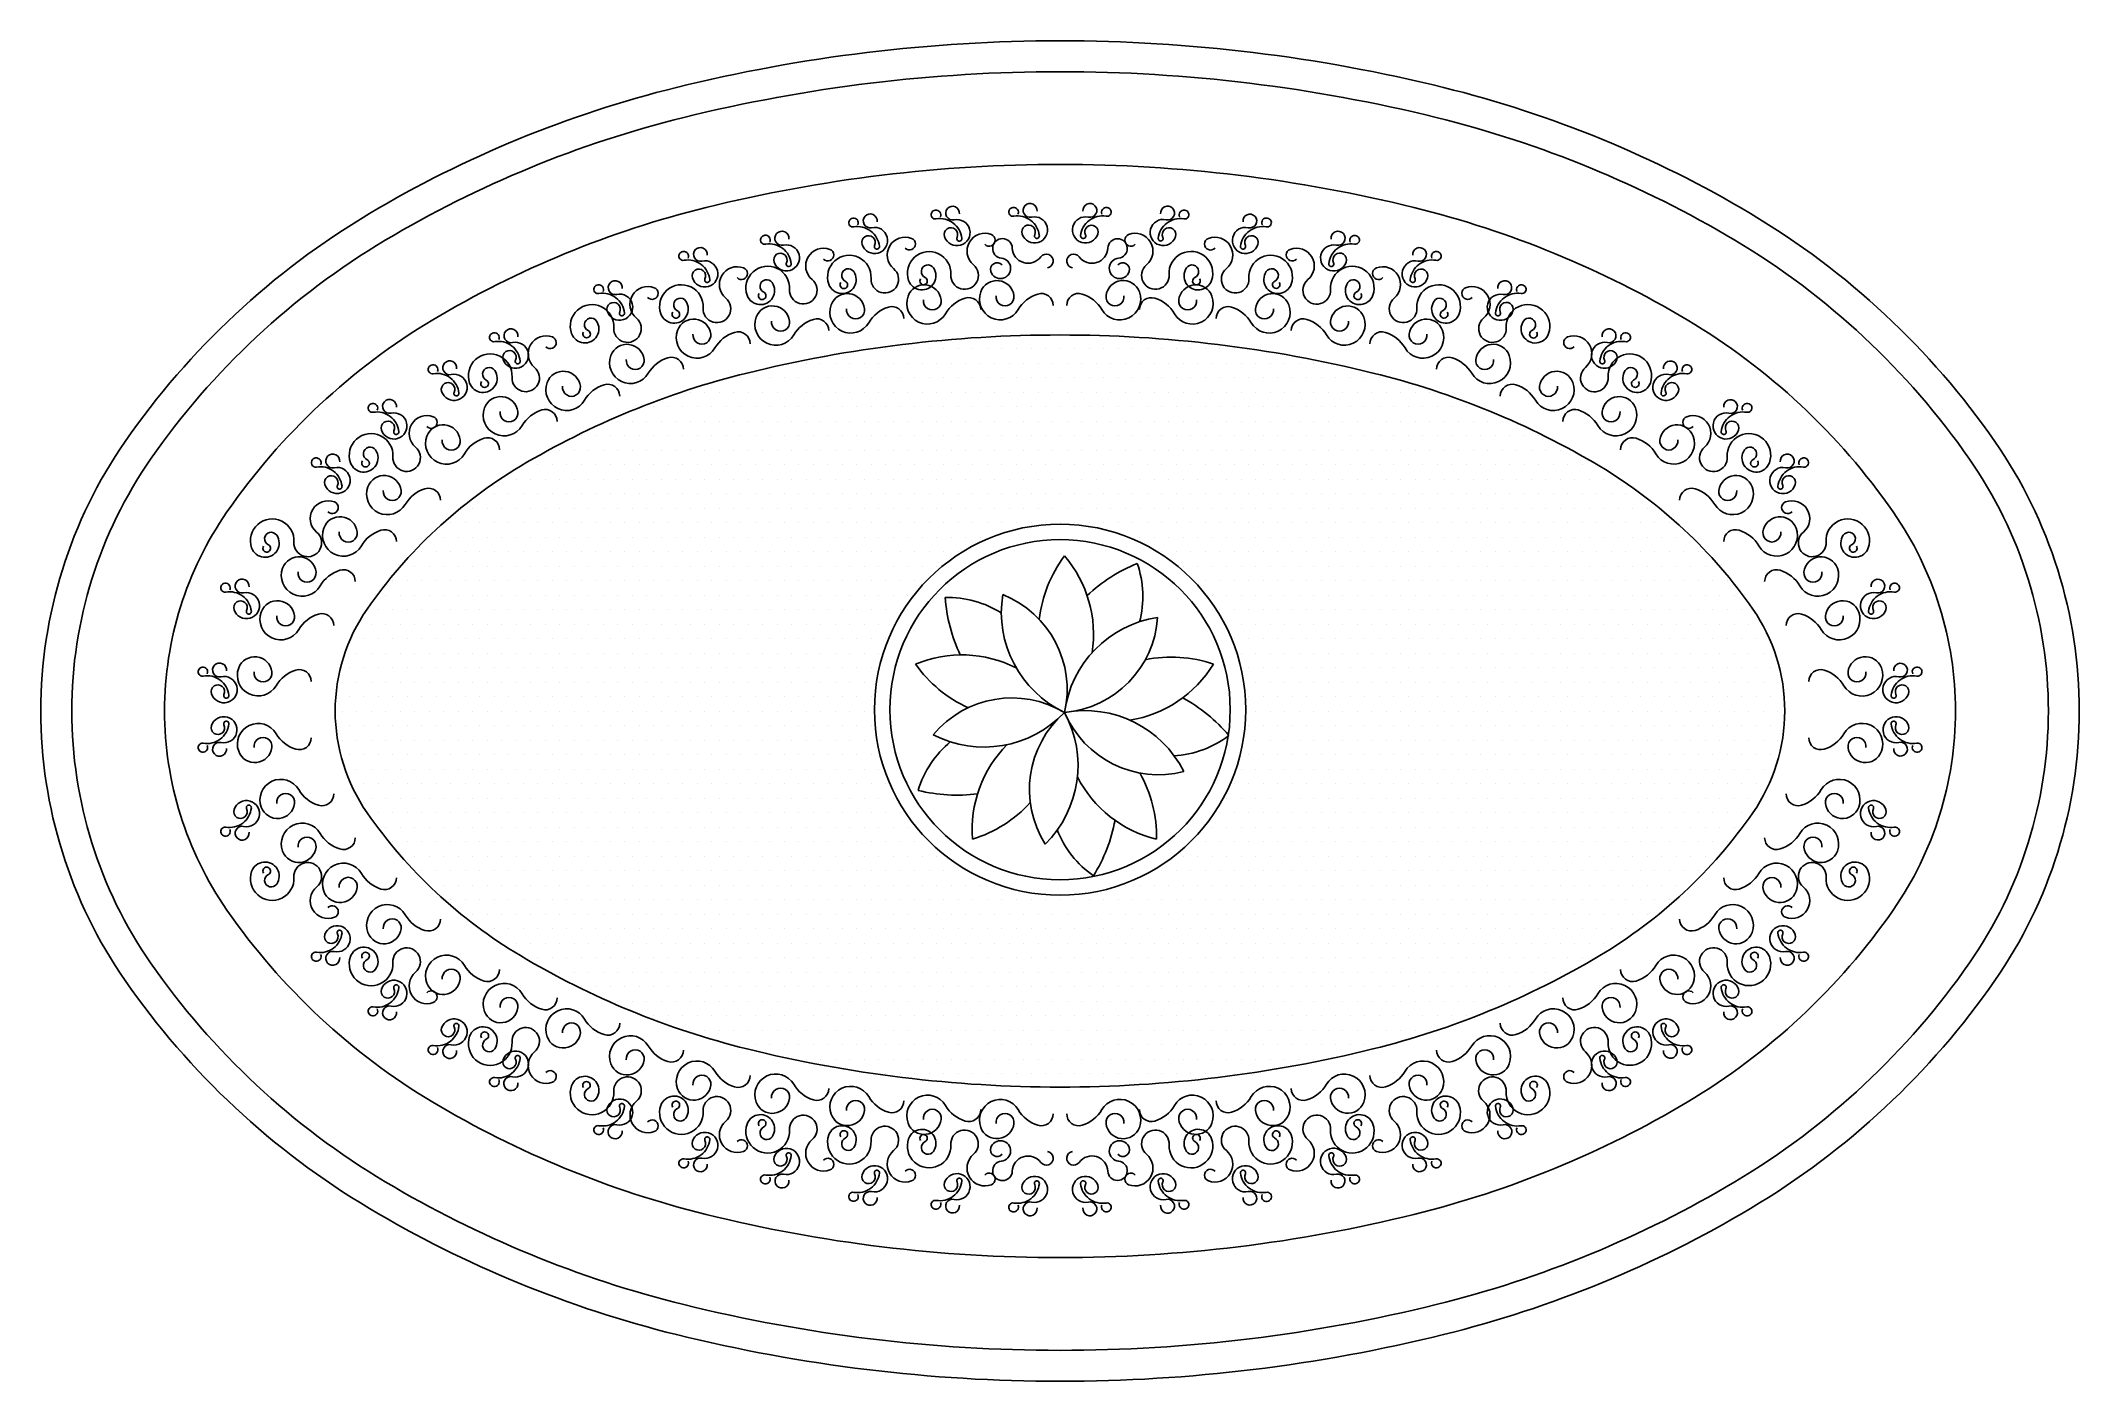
# Model space of a CAD drawing. Extents: x 4677 to 17855, y 8827 to 17498.
import ezdxf

# ---------------------------------------------------------------- set-up
doc = ezdxf.new("R2010")
doc.units = 0
doc.header["$MEASUREMENT"] = 0
doc.layers.get('0').update_dxf_attribs({"linetype": 'CONTINUOUS'})
doc.layers.add('2D', color=7, linetype='CONTINUOUS')
doc.styles.add('ATT', font='TXT')

# ---------------------------------------------------------------- blocks, each defined once
blk = doc.blocks.new('*X1')
at = {"color": 0}
for p, q in [((61921.875, 36656.25), (61921.875, 36656.25)), ((62015.625, 36656.25), (62015.625, 36656.25)), ((62109.375, 36656.25), (62109.375, 36656.25)), ((62203.125, 36656.25), (62203.125, 36656.25)), ((62296.875, 36656.25), (62296.875, 36656.25)), ((62390.625, 36656.25), (62390.625, 36656.25)), ((62484.375, 36656.25), (62484.375, 36656.25)), ((62578.125, 36656.25), (62578.125, 36656.25)), ((62671.875, 36656.25), (62671.875, 36656.25)), ((62765.625, 36656.25), (62765.625, 36656.25)), ((62859.375, 36656.25), (62859.375, 36656.25)), ((62953.125, 36656.25), (62953.125, 36656.25)), ((63046.875, 36656.25), (63046.875, 36656.25)), ((63140.625, 36656.25), (63140.625, 36656.25)), ((63234.375, 36656.25), (63234.375, 36656.25)), ((63328.125, 36656.25), (63328.125, 36656.25)), ((63421.875, 36656.25), (63421.875, 36656.25)), ((63515.625, 36656.25), (63515.625, 36656.25)), ((63609.375, 36656.25), (63609.375, 36656.25)), ((63703.125, 36656.25), (63703.125, 36656.25)), ((63796.875, 36656.25), (63796.875, 36656.25)), ((63890.625, 36656.25), (63890.625, 36656.25)), ((63984.375, 36656.25), (63984.375, 36656.25)), ((64078.125, 36656.25), (64078.125, 36656.25)), ((64171.875, 36656.25), (64171.875, 36656.25)), ((64265.625, 36656.25), (64265.625, 36656.25)), ((64359.375, 36656.25), (64359.375, 36656.25)), ((61406.25, 36562.5), (61406.25, 36562.5)), ((61500, 36562.5), (61500, 36562.5)), ((61593.75, 36562.5), (61593.75, 36562.5)), ((61687.5, 36562.5), (61687.5, 36562.5)), ((61781.25, 36562.5), (61781.25, 36562.5)), ((61875, 36562.5), (61875, 36562.5)), ((61968.75, 36562.5), (61968.75, 36562.5)), ((62062.5, 36562.5), (62062.5, 36562.5)), ((62156.25, 36562.5), (62156.25, 36562.5)), ((62250, 36562.5), (62250, 36562.5)), ((62343.75, 36562.5), (62343.75, 36562.5)), ((62437.5, 36562.5), (62437.5, 36562.5)), ((62531.25, 36562.5), (62531.25, 36562.5)), ((62625, 36562.5), (62625, 36562.5)), ((62718.75, 36562.5), (62718.75, 36562.5)), ((62812.5, 36562.5), (62812.5, 36562.5)), ((62906.25, 36562.5), (62906.25, 36562.5)), ((63000, 36562.5), (63000, 36562.5)), ((63093.75, 36562.5), (63093.75, 36562.5)), ((63187.5, 36562.5), (63187.5, 36562.5)), ((63281.25, 36562.5), (63281.25, 36562.5)), ((63375, 36562.5), (63375, 36562.5)), ((63468.75, 36562.5), (63468.75, 36562.5)), ((63562.5, 36562.5), (63562.5, 36562.5)), ((63656.25, 36562.5), (63656.25, 36562.5)), ((63750, 36562.5), (63750, 36562.5)), ((63843.75, 36562.5), (63843.75, 36562.5)), ((63937.5, 36562.5), (63937.5, 36562.5)), ((64031.25, 36562.5), (64031.25, 36562.5)), ((64125, 36562.5), (64125, 36562.5)), ((64218.75, 36562.5), (64218.75, 36562.5)), ((64312.5, 36562.5), (64312.5, 36562.5)), ((64406.25, 36562.5), (64406.25, 36562.5)), ((64500, 36562.5), (64500, 36562.5)), ((64593.75, 36562.5), (64593.75, 36562.5)), ((64687.5, 36562.5), (64687.5, 36562.5)), ((64781.25, 36562.5), (64781.25, 36562.5)), ((64875, 36562.5), (64875, 36562.5)), ((60750, 36375), (60750, 36375)), ((60843.75, 36375), (60843.75, 36375)), ((60937.5, 36375), (60937.5, 36375)), ((61031.25, 36375), (61031.25, 36375)), ((61078.125, 36468.75), (61078.125, 36468.75)), ((61125, 36375), (61125, 36375)), ((61171.875, 36468.75), (61171.875, 36468.75)), ((61218.75, 36375), (61218.75, 36375)), ((61265.625, 36468.75), (61265.625, 36468.75)), ((61312.5, 36375), (61312.5, 36375)), ((61359.375, 36468.75), (61359.375, 36468.75)), ((61406.25, 36375), (61406.25, 36375)), ((61453.125, 36468.75), (61453.125, 36468.75)), ((61500, 36375), (61500, 36375)), ((61546.875, 36468.75), (61546.875, 36468.75)), ((61593.75, 36375), (61593.75, 36375)), ((61640.625, 36468.75), (61640.625, 36468.75)), ((61687.5, 36375), (61687.5, 36375)), ((61734.375, 36468.75), (61734.375, 36468.75)), ((61781.25, 36375), (61781.25, 36375)), ((61828.125, 36468.75), (61828.125, 36468.75)), ((61875, 36375), (61875, 36375)), ((61921.875, 36468.75), (61921.875, 36468.75)), ((61968.75, 36375), (61968.75, 36375)), ((62015.625, 36468.75), (62015.625, 36468.75)), ((62062.5, 36375), (62062.5, 36375)), ((62109.375, 36468.75), (62109.375, 36468.75)), ((62156.25, 36375), (62156.25, 36375)), ((62203.125, 36468.75), (62203.125, 36468.75)), ((62250, 36375), (62250, 36375)), ((62296.875, 36468.75), (62296.875, 36468.75)), ((62343.75, 36375), (62343.75, 36375)), ((62390.625, 36468.75), (62390.625, 36468.75)), ((62437.5, 36375), (62437.5, 36375)), ((62484.375, 36468.75), (62484.375, 36468.75)), ((62531.25, 36375), (62531.25, 36375)), ((62578.125, 36468.75), (62578.125, 36468.75)), ((62625, 36375), (62625, 36375)), ((62671.875, 36468.75), (62671.875, 36468.75)), ((62718.75, 36375), (62718.75, 36375)), ((62765.625, 36468.75), (62765.625, 36468.75)), ((62812.5, 36375), (62812.5, 36375)), ((62859.375, 36468.75), (62859.375, 36468.75)), ((62906.25, 36375), (62906.25, 36375)), ((62953.125, 36468.75), (62953.125, 36468.75)), ((63000, 36375), (63000, 36375)), ((63046.875, 36468.75), (63046.875, 36468.75)), ((63093.75, 36375), (63093.75, 36375)), ((63140.625, 36468.75), (63140.625, 36468.75)), ((63187.5, 36375), (63187.5, 36375)), ((63234.375, 36468.75), (63234.375, 36468.75)), ((63281.25, 36375), (63281.25, 36375)), ((63328.125, 36468.75), (63328.125, 36468.75)), ((63375, 36375), (63375, 36375)), ((63421.875, 36468.75), (63421.875, 36468.75)), ((63468.75, 36375), (63468.75, 36375)), ((63515.625, 36468.75), (63515.625, 36468.75)), ((63562.5, 36375), (63562.5, 36375)), ((63609.375, 36468.75), (63609.375, 36468.75)), ((63656.25, 36375), (63656.25, 36375)), ((63703.125, 36468.75), (63703.125, 36468.75)), ((63750, 36375), (63750, 36375)), ((63796.875, 36468.75), (63796.875, 36468.75)), ((63843.75, 36375), (63843.75, 36375)), ((63890.625, 36468.75), (63890.625, 36468.75)), ((63937.5, 36375), (63937.5, 36375)), ((63984.375, 36468.75), (63984.375, 36468.75)), ((64031.25, 36375), (64031.25, 36375)), ((64078.125, 36468.75), (64078.125, 36468.75)), ((64125, 36375), (64125, 36375)), ((64171.875, 36468.75), (64171.875, 36468.75)), ((64218.75, 36375), (64218.75, 36375)), ((64265.625, 36468.75), (64265.625, 36468.75)), ((64312.5, 36375), (64312.5, 36375)), ((64359.375, 36468.75), (64359.375, 36468.75)), ((64406.25, 36375), (64406.25, 36375)), ((64453.125, 36468.75), (64453.125, 36468.75)), ((64500, 36375), (64500, 36375)), ((64546.875, 36468.75), (64546.875, 36468.75)), ((64593.75, 36375), (64593.75, 36375)), ((64640.625, 36468.75), (64640.625, 36468.75)), ((64687.5, 36375), (64687.5, 36375)), ((64734.375, 36468.75), (64734.375, 36468.75)), ((64781.25, 36375), (64781.25, 36375)), ((64828.125, 36468.75), (64828.125, 36468.75)), ((64875, 36375), (64875, 36375)), ((64921.875, 36468.75), (64921.875, 36468.75)), ((64968.75, 36375), (64968.75, 36375)), ((65015.625, 36468.75), (65015.625, 36468.75)), ((65062.5, 36375), (65062.5, 36375)), ((65109.375, 36468.75), (65109.375, 36468.75)), ((65156.25, 36375), (65156.25, 36375)), ((65203.125, 36468.75), (65203.125, 36468.75)), ((65250, 36375), (65250, 36375)), ((65343.75, 36375), (65343.75, 36375)), ((65437.5, 36375), (65437.5, 36375)), ((65531.25, 36375), (65531.25, 36375)), ((60515.625, 36281.25), (60515.625, 36281.25)), ((60609.375, 36281.25), (60609.375, 36281.25)), ((60703.125, 36281.25), (60703.125, 36281.25)), ((60796.875, 36281.25), (60796.875, 36281.25)), ((60890.625, 36281.25), (60890.625, 36281.25)), ((60984.375, 36281.25), (60984.375, 36281.25)), ((61078.125, 36281.25), (61078.125, 36281.25)), ((61171.875, 36281.25), (61171.875, 36281.25)), ((61265.625, 36281.25), (61265.625, 36281.25)), ((61359.375, 36281.25), (61359.375, 36281.25)), ((61453.125, 36281.25), (61453.125, 36281.25)), ((61546.875, 36281.25), (61546.875, 36281.25)), ((61640.625, 36281.25), (61640.625, 36281.25)), ((61734.375, 36281.25), (61734.375, 36281.25)), ((61828.125, 36281.25), (61828.125, 36281.25)), ((61921.875, 36281.25), (61921.875, 36281.25)), ((62015.625, 36281.25), (62015.625, 36281.25)), ((62109.375, 36281.25), (62109.375, 36281.25)), ((62203.125, 36281.25), (62203.125, 36281.25)), ((62296.875, 36281.25), (62296.875, 36281.25)), ((62390.625, 36281.25), (62390.625, 36281.25)), ((62484.375, 36281.25), (62484.375, 36281.25)), ((62578.125, 36281.25), (62578.125, 36281.25)), ((62671.875, 36281.25), (62671.875, 36281.25)), ((62765.625, 36281.25), (62765.625, 36281.25)), ((62859.375, 36281.25), (62859.375, 36281.25)), ((62953.125, 36281.25), (62953.125, 36281.25)), ((63046.875, 36281.25), (63046.875, 36281.25)), ((63140.625, 36281.25), (63140.625, 36281.25)), ((63234.375, 36281.25), (63234.375, 36281.25)), ((63328.125, 36281.25), (63328.125, 36281.25)), ((63421.875, 36281.25), (63421.875, 36281.25)), ((63515.625, 36281.25), (63515.625, 36281.25)), ((63609.375, 36281.25), (63609.375, 36281.25)), ((63703.125, 36281.25), (63703.125, 36281.25)), ((63796.875, 36281.25), (63796.875, 36281.25)), ((63890.625, 36281.25), (63890.625, 36281.25)), ((63984.375, 36281.25), (63984.375, 36281.25)), ((64078.125, 36281.25), (64078.125, 36281.25)), ((64171.875, 36281.25), (64171.875, 36281.25)), ((64265.625, 36281.25), (64265.625, 36281.25)), ((64359.375, 36281.25), (64359.375, 36281.25)), ((64453.125, 36281.25), (64453.125, 36281.25)), ((64546.875, 36281.25), (64546.875, 36281.25)), ((64640.625, 36281.25), (64640.625, 36281.25)), ((64734.375, 36281.25), (64734.375, 36281.25)), ((64828.125, 36281.25), (64828.125, 36281.25)), ((64921.875, 36281.25), (64921.875, 36281.25)), ((65015.625, 36281.25), (65015.625, 36281.25)), ((65109.375, 36281.25), (65109.375, 36281.25)), ((65203.125, 36281.25), (65203.125, 36281.25)), ((65296.875, 36281.25), (65296.875, 36281.25)), ((65390.625, 36281.25), (65390.625, 36281.25)), ((65484.375, 36281.25), (65484.375, 36281.25)), ((65578.125, 36281.25), (65578.125, 36281.25)), ((65671.875, 36281.25), (65671.875, 36281.25)), ((65765.625, 36281.25), (65765.625, 36281.25)), ((60281.25, 36187.5), (60281.25, 36187.5)), ((60375, 36187.5), (60375, 36187.5)), ((60468.75, 36187.5), (60468.75, 36187.5)), ((60562.5, 36187.5), (60562.5, 36187.5)), ((60656.25, 36187.5), (60656.25, 36187.5)), ((60750, 36187.5), (60750, 36187.5)), ((60843.75, 36187.5), (60843.75, 36187.5)), ((60937.5, 36187.5), (60937.5, 36187.5)), ((61031.25, 36187.5), (61031.25, 36187.5)), ((61125, 36187.5), (61125, 36187.5)), ((61218.75, 36187.5), (61218.75, 36187.5)), ((61312.5, 36187.5), (61312.5, 36187.5)), ((61406.25, 36187.5), (61406.25, 36187.5)), ((61500, 36187.5), (61500, 36187.5)), ((61593.75, 36187.5), (61593.75, 36187.5)), ((61687.5, 36187.5), (61687.5, 36187.5)), ((61781.25, 36187.5), (61781.25, 36187.5)), ((61875, 36187.5), (61875, 36187.5)), ((61968.75, 36187.5), (61968.75, 36187.5)), ((62062.5, 36187.5), (62062.5, 36187.5)), ((62156.25, 36187.5), (62156.25, 36187.5)), ((62250, 36187.5), (62250, 36187.5)), ((62343.75, 36187.5), (62343.75, 36187.5)), ((62437.5, 36187.5), (62437.5, 36187.5)), ((62531.25, 36187.5), (62531.25, 36187.5)), ((62625, 36187.5), (62625, 36187.5)), ((62718.75, 36187.5), (62718.75, 36187.5)), ((62812.5, 36187.5), (62812.5, 36187.5)), ((62906.25, 36187.5), (62906.25, 36187.5)), ((63000, 36187.5), (63000, 36187.5)), ((63093.75, 36187.5), (63093.75, 36187.5)), ((63187.5, 36187.5), (63187.5, 36187.5)), ((63281.25, 36187.5), (63281.25, 36187.5)), ((63375, 36187.5), (63375, 36187.5)), ((63468.75, 36187.5), (63468.75, 36187.5)), ((63562.5, 36187.5), (63562.5, 36187.5)), ((63656.25, 36187.5), (63656.25, 36187.5)), ((63750, 36187.5), (63750, 36187.5)), ((63843.75, 36187.5), (63843.75, 36187.5)), ((63937.5, 36187.5), (63937.5, 36187.5)), ((64031.25, 36187.5), (64031.25, 36187.5)), ((64125, 36187.5), (64125, 36187.5)), ((64218.75, 36187.5), (64218.75, 36187.5)), ((64312.5, 36187.5), (64312.5, 36187.5)), ((64406.25, 36187.5), (64406.25, 36187.5)), ((64500, 36187.5), (64500, 36187.5)), ((64593.75, 36187.5), (64593.75, 36187.5)), ((64687.5, 36187.5), (64687.5, 36187.5)), ((64781.25, 36187.5), (64781.25, 36187.5)), ((64875, 36187.5), (64875, 36187.5)), ((64968.75, 36187.5), (64968.75, 36187.5)), ((65062.5, 36187.5), (65062.5, 36187.5)), ((65156.25, 36187.5), (65156.25, 36187.5)), ((65250, 36187.5), (65250, 36187.5)), ((65343.75, 36187.5), (65343.75, 36187.5)), ((65437.5, 36187.5), (65437.5, 36187.5)), ((65531.25, 36187.5), (65531.25, 36187.5)), ((65625, 36187.5), (65625, 36187.5)), ((65718.75, 36187.5), (65718.75, 36187.5)), ((65812.5, 36187.5), (65812.5, 36187.5)), ((65906.25, 36187.5), (65906.25, 36187.5)), ((66000, 36187.5), (66000, 36187.5)), ((59906.25, 36000), (59906.25, 36000)), ((60000, 36000), (60000, 36000)), ((60046.875, 36093.75), (60046.875, 36093.75)), ((60093.75, 36000), (60093.75, 36000)), ((60140.625, 36093.75), (60140.625, 36093.75)), ((60187.5, 36000), (60187.5, 36000)), ((60234.375, 36093.75), (60234.375, 36093.75)), ((60281.25, 36000), (60281.25, 36000)), ((60328.125, 36093.75), (60328.125, 36093.75)), ((60375, 36000), (60375, 36000)), ((60421.875, 36093.75), (60421.875, 36093.75)), ((60468.75, 36000), (60468.75, 36000)), ((60515.625, 36093.75), (60515.625, 36093.75)), ((60562.5, 36000), (60562.5, 36000)), ((60609.375, 36093.75), (60609.375, 36093.75)), ((60656.25, 36000), (60656.25, 36000)), ((60703.125, 36093.75), (60703.125, 36093.75)), ((60750, 36000), (60750, 36000)), ((60796.875, 36093.75), (60796.875, 36093.75)), ((60843.75, 36000), (60843.75, 36000)), ((60890.625, 36093.75), (60890.625, 36093.75)), ((60937.5, 36000), (60937.5, 36000)), ((60984.375, 36093.75), (60984.375, 36093.75)), ((61031.25, 36000), (61031.25, 36000)), ((61078.125, 36093.75), (61078.125, 36093.75)), ((61125, 36000), (61125, 36000)), ((61171.875, 36093.75), (61171.875, 36093.75)), ((61218.75, 36000), (61218.75, 36000)), ((61265.625, 36093.75), (61265.625, 36093.75)), ((61312.5, 36000), (61312.5, 36000)), ((61359.375, 36093.75), (61359.375, 36093.75)), ((61406.25, 36000), (61406.25, 36000)), ((61453.125, 36093.75), (61453.125, 36093.75)), ((61500, 36000), (61500, 36000)), ((61546.875, 36093.75), (61546.875, 36093.75)), ((61593.75, 36000), (61593.75, 36000)), ((61640.625, 36093.75), (61640.625, 36093.75)), ((61687.5, 36000), (61687.5, 36000)), ((61734.375, 36093.75), (61734.375, 36093.75)), ((61781.25, 36000), (61781.25, 36000)), ((61828.125, 36093.75), (61828.125, 36093.75)), ((61875, 36000), (61875, 36000)), ((61921.875, 36093.75), (61921.875, 36093.75)), ((61968.75, 36000), (61968.75, 36000)), ((62015.625, 36093.75), (62015.625, 36093.75)), ((62062.5, 36000), (62062.5, 36000)), ((62109.375, 36093.75), (62109.375, 36093.75)), ((62156.25, 36000), (62156.25, 36000)), ((62203.125, 36093.75), (62203.125, 36093.75)), ((62250, 36000), (62250, 36000)), ((62296.875, 36093.75), (62296.875, 36093.75)), ((62343.75, 36000), (62343.75, 36000)), ((62390.625, 36093.75), (62390.625, 36093.75)), ((62437.5, 36000), (62437.5, 36000)), ((62484.375, 36093.75), (62484.375, 36093.75)), ((62531.25, 36000), (62531.25, 36000)), ((62578.125, 36093.75), (62578.125, 36093.75)), ((62625, 36000), (62625, 36000)), ((62671.875, 36093.75), (62671.875, 36093.75)), ((62718.75, 36000), (62718.75, 36000)), ((62765.625, 36093.75), (62765.625, 36093.75)), ((62812.5, 36000), (62812.5, 36000)), ((62859.375, 36093.75), (62859.375, 36093.75)), ((62906.25, 36000), (62906.25, 36000)), ((62953.125, 36093.75), (62953.125, 36093.75)), ((63000, 36000), (63000, 36000)), ((63046.875, 36093.75), (63046.875, 36093.75)), ((63093.75, 36000), (63093.75, 36000)), ((63140.625, 36093.75), (63140.625, 36093.75)), ((63187.5, 36000), (63187.5, 36000)), ((63234.375, 36093.75), (63234.375, 36093.75)), ((63281.25, 36000), (63281.25, 36000)), ((63328.125, 36093.75), (63328.125, 36093.75)), ((63375, 36000), (63375, 36000)), ((63421.875, 36093.75), (63421.875, 36093.75)), ((63468.75, 36000), (63468.75, 36000)), ((63515.625, 36093.75), (63515.625, 36093.75)), ((63562.5, 36000), (63562.5, 36000)), ((63609.375, 36093.75), (63609.375, 36093.75)), ((63656.25, 36000), (63656.25, 36000)), ((63703.125, 36093.75), (63703.125, 36093.75)), ((63750, 36000), (63750, 36000)), ((63796.875, 36093.75), (63796.875, 36093.75)), ((63843.75, 36000), (63843.75, 36000)), ((63890.625, 36093.75), (63890.625, 36093.75)), ((63937.5, 36000), (63937.5, 36000)), ((63984.375, 36093.75), (63984.375, 36093.75)), ((64031.25, 36000), (64031.25, 36000)), ((64078.125, 36093.75), (64078.125, 36093.75)), ((64125, 36000), (64125, 36000)), ((64171.875, 36093.75), (64171.875, 36093.75)), ((64218.75, 36000), (64218.75, 36000)), ((64265.625, 36093.75), (64265.625, 36093.75)), ((64312.5, 36000), (64312.5, 36000)), ((64359.375, 36093.75), (64359.375, 36093.75)), ((64406.25, 36000), (64406.25, 36000)), ((64453.125, 36093.75), (64453.125, 36093.75)), ((64500, 36000), (64500, 36000)), ((64546.875, 36093.75), (64546.875, 36093.75)), ((64593.75, 36000), (64593.75, 36000)), ((64640.625, 36093.75), (64640.625, 36093.75)), ((64687.5, 36000), (64687.5, 36000)), ((64734.375, 36093.75), (64734.375, 36093.75)), ((64781.25, 36000), (64781.25, 36000)), ((64828.125, 36093.75), (64828.125, 36093.75)), ((64875, 36000), (64875, 36000)), ((64921.875, 36093.75), (64921.875, 36093.75)), ((64968.75, 36000), (64968.75, 36000)), ((65015.625, 36093.75), (65015.625, 36093.75)), ((65062.5, 36000), (65062.5, 36000)), ((65109.375, 36093.75), (65109.375, 36093.75)), ((65156.25, 36000), (65156.25, 36000)), ((65203.125, 36093.75), (65203.125, 36093.75)), ((65250, 36000), (65250, 36000)), ((65296.875, 36093.75), (65296.875, 36093.75)), ((65343.75, 36000), (65343.75, 36000)), ((65390.625, 36093.75), (65390.625, 36093.75)), ((65437.5, 36000), (65437.5, 36000)), ((65484.375, 36093.75), (65484.375, 36093.75)), ((65531.25, 36000), (65531.25, 36000)), ((65578.125, 36093.75), (65578.125, 36093.75)), ((65625, 36000), (65625, 36000)), ((65671.875, 36093.75), (65671.875, 36093.75)), ((65718.75, 36000), (65718.75, 36000)), ((65765.625, 36093.75), (65765.625, 36093.75)), ((65812.5, 36000), (65812.5, 36000)), ((65859.375, 36093.75), (65859.375, 36093.75)), ((65906.25, 36000), (65906.25, 36000)), ((65953.125, 36093.75), (65953.125, 36093.75)), ((66000, 36000), (66000, 36000)), ((66046.875, 36093.75), (66046.875, 36093.75)), ((66093.75, 36000), (66093.75, 36000)), ((66140.625, 36093.75), (66140.625, 36093.75)), ((66187.5, 36000), (66187.5, 36000)), ((66234.375, 36093.75), (66234.375, 36093.75)), ((66281.25, 36000), (66281.25, 36000)), ((66375, 36000), (66375, 36000)), ((59671.875, 35906.25), (59671.875, 35906.25)), ((59765.625, 35906.25), (59765.625, 35906.25)), ((59859.375, 35906.25), (59859.375, 35906.25)), ((59953.125, 35906.25), (59953.125, 35906.25)), ((60046.875, 35906.25), (60046.875, 35906.25)), ((60140.625, 35906.25), (60140.625, 35906.25)), ((60234.375, 35906.25), (60234.375, 35906.25)), ((60328.125, 35906.25), (60328.125, 35906.25)), ((60421.875, 35906.25), (60421.875, 35906.25)), ((60515.625, 35906.25), (60515.625, 35906.25)), ((60609.375, 35906.25), (60609.375, 35906.25)), ((60703.125, 35906.25), (60703.125, 35906.25)), ((60796.875, 35906.25), (60796.875, 35906.25)), ((60890.625, 35906.25), (60890.625, 35906.25)), ((60984.375, 35906.25), (60984.375, 35906.25)), ((61078.125, 35906.25), (61078.125, 35906.25)), ((61171.875, 35906.25), (61171.875, 35906.25)), ((61265.625, 35906.25), (61265.625, 35906.25)), ((61359.375, 35906.25), (61359.375, 35906.25)), ((61453.125, 35906.25), (61453.125, 35906.25)), ((61546.875, 35906.25), (61546.875, 35906.25)), ((61640.625, 35906.25), (61640.625, 35906.25)), ((61734.375, 35906.25), (61734.375, 35906.25)), ((61828.125, 35906.25), (61828.125, 35906.25)), ((61921.875, 35906.25), (61921.875, 35906.25)), ((62015.625, 35906.25), (62015.625, 35906.25)), ((62109.375, 35906.25), (62109.375, 35906.25)), ((62203.125, 35906.25), (62203.125, 35906.25)), ((62296.875, 35906.25), (62296.875, 35906.25)), ((62390.625, 35906.25), (62390.625, 35906.25)), ((62484.375, 35906.25), (62484.375, 35906.25)), ((62578.125, 35906.25), (62578.125, 35906.25)), ((62671.875, 35906.25), (62671.875, 35906.25)), ((62765.625, 35906.25), (62765.625, 35906.25)), ((62859.375, 35906.25), (62859.375, 35906.25)), ((62953.125, 35906.25), (62953.125, 35906.25)), ((63046.875, 35906.25), (63046.875, 35906.25)), ((63140.625, 35906.25), (63140.625, 35906.25)), ((63234.375, 35906.25), (63234.375, 35906.25)), ((63328.125, 35906.25), (63328.125, 35906.25)), ((63421.875, 35906.25), (63421.875, 35906.25)), ((63515.625, 35906.25), (63515.625, 35906.25)), ((63609.375, 35906.25), (63609.375, 35906.25)), ((63703.125, 35906.25), (63703.125, 35906.25)), ((63796.875, 35906.25), (63796.875, 35906.25)), ((63890.625, 35906.25), (63890.625, 35906.25)), ((63984.375, 35906.25), (63984.375, 35906.25)), ((64078.125, 35906.25), (64078.125, 35906.25)), ((64171.875, 35906.25), (64171.875, 35906.25)), ((64265.625, 35906.25), (64265.625, 35906.25)), ((64359.375, 35906.25), (64359.375, 35906.25)), ((64453.125, 35906.25), (64453.125, 35906.25)), ((64546.875, 35906.25), (64546.875, 35906.25)), ((64640.625, 35906.25), (64640.625, 35906.25)), ((64734.375, 35906.25), (64734.375, 35906.25)), ((64828.125, 35906.25), (64828.125, 35906.25)), ((64921.875, 35906.25), (64921.875, 35906.25)), ((65015.625, 35906.25), (65015.625, 35906.25)), ((65109.375, 35906.25), (65109.375, 35906.25)), ((65203.125, 35906.25), (65203.125, 35906.25)), ((65296.875, 35906.25), (65296.875, 35906.25)), ((65390.625, 35906.25), (65390.625, 35906.25)), ((65484.375, 35906.25), (65484.375, 35906.25)), ((65578.125, 35906.25), (65578.125, 35906.25)), ((65671.875, 35906.25), (65671.875, 35906.25)), ((65765.625, 35906.25), (65765.625, 35906.25)), ((65859.375, 35906.25), (65859.375, 35906.25)), ((65953.125, 35906.25), (65953.125, 35906.25)), ((66046.875, 35906.25), (66046.875, 35906.25)), ((66140.625, 35906.25), (66140.625, 35906.25)), ((66234.375, 35906.25), (66234.375, 35906.25)), ((66328.125, 35906.25), (66328.125, 35906.25)), ((66421.875, 35906.25), (66421.875, 35906.25)), ((66515.625, 35906.25), (66515.625, 35906.25)), ((66609.375, 35906.25), (66609.375, 35906.25)), ((59390.625, 35718.75), (59390.625, 35718.75)), ((59484.375, 35718.75), (59484.375, 35718.75)), ((59531.25, 35812.5), (59531.25, 35812.5)), ((59578.125, 35718.75), (59578.125, 35718.75)), ((59625, 35812.5), (59625, 35812.5)), ((59671.875, 35718.75), (59671.875, 35718.75)), ((59718.75, 35812.5), (59718.75, 35812.5)), ((59765.625, 35718.75), (59765.625, 35718.75)), ((59812.5, 35812.5), (59812.5, 35812.5)), ((59859.375, 35718.75), (59859.375, 35718.75)), ((59906.25, 35812.5), (59906.25, 35812.5)), ((59953.125, 35718.75), (59953.125, 35718.75)), ((60000, 35812.5), (60000, 35812.5)), ((60046.875, 35718.75), (60046.875, 35718.75)), ((60093.75, 35812.5), (60093.75, 35812.5)), ((60140.625, 35718.75), (60140.625, 35718.75)), ((60187.5, 35812.5), (60187.5, 35812.5)), ((60234.375, 35718.75), (60234.375, 35718.75)), ((60281.25, 35812.5), (60281.25, 35812.5)), ((60328.125, 35718.75), (60328.125, 35718.75)), ((60375, 35812.5), (60375, 35812.5)), ((60421.875, 35718.75), (60421.875, 35718.75)), ((60468.75, 35812.5), (60468.75, 35812.5)), ((60515.625, 35718.75), (60515.625, 35718.75)), ((60562.5, 35812.5), (60562.5, 35812.5)), ((60609.375, 35718.75), (60609.375, 35718.75)), ((60656.25, 35812.5), (60656.25, 35812.5)), ((60703.125, 35718.75), (60703.125, 35718.75)), ((60750, 35812.5), (60750, 35812.5)), ((60796.875, 35718.75), (60796.875, 35718.75)), ((60843.75, 35812.5), (60843.75, 35812.5)), ((60890.625, 35718.75), (60890.625, 35718.75)), ((60937.5, 35812.5), (60937.5, 35812.5)), ((60984.375, 35718.75), (60984.375, 35718.75)), ((61031.25, 35812.5), (61031.25, 35812.5)), ((61078.125, 35718.75), (61078.125, 35718.75)), ((61125, 35812.5), (61125, 35812.5)), ((61171.875, 35718.75), (61171.875, 35718.75)), ((61218.75, 35812.5), (61218.75, 35812.5)), ((61265.625, 35718.75), (61265.625, 35718.75)), ((61312.5, 35812.5), (61312.5, 35812.5)), ((61359.375, 35718.75), (61359.375, 35718.75)), ((61406.25, 35812.5), (61406.25, 35812.5)), ((61453.125, 35718.75), (61453.125, 35718.75)), ((61500, 35812.5), (61500, 35812.5)), ((61546.875, 35718.75), (61546.875, 35718.75)), ((61593.75, 35812.5), (61593.75, 35812.5)), ((61640.625, 35718.75), (61640.625, 35718.75)), ((61687.5, 35812.5), (61687.5, 35812.5)), ((61734.375, 35718.75), (61734.375, 35718.75)), ((61781.25, 35812.5), (61781.25, 35812.5)), ((61828.125, 35718.75), (61828.125, 35718.75)), ((61875, 35812.5), (61875, 35812.5)), ((61921.875, 35718.75), (61921.875, 35718.75)), ((61968.75, 35812.5), (61968.75, 35812.5)), ((62015.625, 35718.75), (62015.625, 35718.75)), ((62062.5, 35812.5), (62062.5, 35812.5)), ((62109.375, 35718.75), (62109.375, 35718.75)), ((62156.25, 35812.5), (62156.25, 35812.5)), ((62203.125, 35718.75), (62203.125, 35718.75)), ((62250, 35812.5), (62250, 35812.5)), ((62296.875, 35718.75), (62296.875, 35718.75)), ((62343.75, 35812.5), (62343.75, 35812.5)), ((62390.625, 35718.75), (62390.625, 35718.75)), ((62437.5, 35812.5), (62437.5, 35812.5)), ((62484.375, 35718.75), (62484.375, 35718.75)), ((62531.25, 35812.5), (62531.25, 35812.5)), ((62578.125, 35718.75), (62578.125, 35718.75)), ((62625, 35812.5), (62625, 35812.5)), ((62671.875, 35718.75), (62671.875, 35718.75)), ((62718.75, 35812.5), (62718.75, 35812.5)), ((62765.625, 35718.75), (62765.625, 35718.75)), ((62812.5, 35812.5), (62812.5, 35812.5)), ((62859.375, 35718.75), (62859.375, 35718.75)), ((62906.25, 35812.5), (62906.25, 35812.5)), ((62953.125, 35718.75), (62953.125, 35718.75)), ((63000, 35812.5), (63000, 35812.5)), ((63046.875, 35718.75), (63046.875, 35718.75)), ((63093.75, 35812.5), (63093.75, 35812.5)), ((63140.625, 35718.75), (63140.625, 35718.75)), ((63187.5, 35812.5), (63187.5, 35812.5)), ((63234.375, 35718.75), (63234.375, 35718.75)), ((63281.25, 35812.5), (63281.25, 35812.5)), ((63328.125, 35718.75), (63328.125, 35718.75)), ((63375, 35812.5), (63375, 35812.5)), ((63421.875, 35718.75), (63421.875, 35718.75)), ((63468.75, 35812.5), (63468.75, 35812.5)), ((63515.625, 35718.75), (63515.625, 35718.75)), ((63562.5, 35812.5), (63562.5, 35812.5)), ((63609.375, 35718.75), (63609.375, 35718.75)), ((63656.25, 35812.5), (63656.25, 35812.5)), ((63703.125, 35718.75), (63703.125, 35718.75)), ((63750, 35812.5), (63750, 35812.5)), ((63796.875, 35718.75), (63796.875, 35718.75)), ((63843.75, 35812.5), (63843.75, 35812.5)), ((63890.625, 35718.75), (63890.625, 35718.75)), ((63937.5, 35812.5), (63937.5, 35812.5)), ((63984.375, 35718.75), (63984.375, 35718.75)), ((64031.25, 35812.5), (64031.25, 35812.5)), ((64078.125, 35718.75), (64078.125, 35718.75)), ((64125, 35812.5), (64125, 35812.5)), ((64171.875, 35718.75), (64171.875, 35718.75)), ((64218.75, 35812.5), (64218.75, 35812.5)), ((64265.625, 35718.75), (64265.625, 35718.75)), ((64312.5, 35812.5), (64312.5, 35812.5)), ((64359.375, 35718.75), (64359.375, 35718.75)), ((64406.25, 35812.5), (64406.25, 35812.5)), ((64453.125, 35718.75), (64453.125, 35718.75)), ((64500, 35812.5), (64500, 35812.5)), ((64546.875, 35718.75), (64546.875, 35718.75)), ((64593.75, 35812.5), (64593.75, 35812.5)), ((64640.625, 35718.75), (64640.625, 35718.75)), ((64687.5, 35812.5), (64687.5, 35812.5)), ((64734.375, 35718.75), (64734.375, 35718.75)), ((64781.25, 35812.5), (64781.25, 35812.5)), ((64828.125, 35718.75), (64828.125, 35718.75)), ((64875, 35812.5), (64875, 35812.5)), ((64921.875, 35718.75), (64921.875, 35718.75)), ((64968.75, 35812.5), (64968.75, 35812.5)), ((65015.625, 35718.75), (65015.625, 35718.75)), ((65062.5, 35812.5), (65062.5, 35812.5)), ((65109.375, 35718.75), (65109.375, 35718.75)), ((65156.25, 35812.5), (65156.25, 35812.5)), ((65203.125, 35718.75), (65203.125, 35718.75)), ((65250, 35812.5), (65250, 35812.5)), ((65296.875, 35718.75), (65296.875, 35718.75)), ((65343.75, 35812.5), (65343.75, 35812.5)), ((65390.625, 35718.75), (65390.625, 35718.75)), ((65437.5, 35812.5), (65437.5, 35812.5)), ((65484.375, 35718.75), (65484.375, 35718.75)), ((65531.25, 35812.5), (65531.25, 35812.5)), ((65578.125, 35718.75), (65578.125, 35718.75)), ((65625, 35812.5), (65625, 35812.5)), ((65671.875, 35718.75), (65671.875, 35718.75)), ((65718.75, 35812.5), (65718.75, 35812.5)), ((65765.625, 35718.75), (65765.625, 35718.75)), ((65812.5, 35812.5), (65812.5, 35812.5)), ((65859.375, 35718.75), (65859.375, 35718.75)), ((65906.25, 35812.5), (65906.25, 35812.5)), ((65953.125, 35718.75), (65953.125, 35718.75)), ((66000, 35812.5), (66000, 35812.5)), ((66046.875, 35718.75), (66046.875, 35718.75)), ((66093.75, 35812.5), (66093.75, 35812.5)), ((66140.625, 35718.75), (66140.625, 35718.75)), ((66187.5, 35812.5), (66187.5, 35812.5)), ((66234.375, 35718.75), (66234.375, 35718.75)), ((66281.25, 35812.5), (66281.25, 35812.5)), ((66328.125, 35718.75), (66328.125, 35718.75)), ((66375, 35812.5), (66375, 35812.5)), ((66421.875, 35718.75), (66421.875, 35718.75)), ((66468.75, 35812.5), (66468.75, 35812.5)), ((66515.625, 35718.75), (66515.625, 35718.75)), ((66562.5, 35812.5), (66562.5, 35812.5)), ((66609.375, 35718.75), (66609.375, 35718.75)), ((66656.25, 35812.5), (66656.25, 35812.5)), ((66703.125, 35718.75), (66703.125, 35718.75)), ((66750, 35812.5), (66750, 35812.5)), ((66796.875, 35718.75), (66796.875, 35718.75)), ((66890.625, 35718.75), (66890.625, 35718.75)), ((59343.75, 35625), (59343.75, 35625)), ((59437.5, 35625), (59437.5, 35625)), ((59531.25, 35625), (59531.25, 35625)), ((59625, 35625), (59625, 35625)), ((59718.75, 35625), (59718.75, 35625)), ((59812.5, 35625), (59812.5, 35625)), ((59906.25, 35625), (59906.25, 35625)), ((60000, 35625), (60000, 35625)), ((60093.75, 35625), (60093.75, 35625)), ((60187.5, 35625), (60187.5, 35625)), ((60281.25, 35625), (60281.25, 35625)), ((60375, 35625), (60375, 35625)), ((60468.75, 35625), (60468.75, 35625)), ((60562.5, 35625), (60562.5, 35625)), ((60656.25, 35625), (60656.25, 35625)), ((60750, 35625), (60750, 35625)), ((60843.75, 35625), (60843.75, 35625)), ((60937.5, 35625), (60937.5, 35625)), ((61031.25, 35625), (61031.25, 35625)), ((61125, 35625), (61125, 35625)), ((61218.75, 35625), (61218.75, 35625)), ((61312.5, 35625), (61312.5, 35625)), ((61406.25, 35625), (61406.25, 35625)), ((61500, 35625), (61500, 35625)), ((61593.75, 35625), (61593.75, 35625)), ((61687.5, 35625), (61687.5, 35625)), ((61781.25, 35625), (61781.25, 35625)), ((61875, 35625), (61875, 35625)), ((61968.75, 35625), (61968.75, 35625)), ((62062.5, 35625), (62062.5, 35625)), ((62156.25, 35625), (62156.25, 35625)), ((62250, 35625), (62250, 35625)), ((62343.75, 35625), (62343.75, 35625)), ((62437.5, 35625), (62437.5, 35625)), ((62531.25, 35625), (62531.25, 35625)), ((62625, 35625), (62625, 35625)), ((62718.75, 35625), (62718.75, 35625)), ((62812.5, 35625), (62812.5, 35625)), ((62906.25, 35625), (62906.25, 35625)), ((63000, 35625), (63000, 35625)), ((63093.75, 35625), (63093.75, 35625)), ((63187.5, 35625), (63187.5, 35625)), ((63281.25, 35625), (63281.25, 35625)), ((63375, 35625), (63375, 35625)), ((63468.75, 35625), (63468.75, 35625)), ((63562.5, 35625), (63562.5, 35625)), ((63656.25, 35625), (63656.25, 35625)), ((63750, 35625), (63750, 35625)), ((63843.75, 35625), (63843.75, 35625)), ((63937.5, 35625), (63937.5, 35625)), ((64031.25, 35625), (64031.25, 35625)), ((64125, 35625), (64125, 35625)), ((64218.75, 35625), (64218.75, 35625)), ((64312.5, 35625), (64312.5, 35625)), ((64406.25, 35625), (64406.25, 35625)), ((64500, 35625), (64500, 35625)), ((64593.75, 35625), (64593.75, 35625)), ((64687.5, 35625), (64687.5, 35625)), ((64781.25, 35625), (64781.25, 35625)), ((64875, 35625), (64875, 35625)), ((64968.75, 35625), (64968.75, 35625)), ((65062.5, 35625), (65062.5, 35625)), ((65156.25, 35625), (65156.25, 35625)), ((65250, 35625), (65250, 35625)), ((65343.75, 35625), (65343.75, 35625)), ((65437.5, 35625), (65437.5, 35625)), ((65531.25, 35625), (65531.25, 35625)), ((65625, 35625), (65625, 35625)), ((65718.75, 35625), (65718.75, 35625)), ((65812.5, 35625), (65812.5, 35625)), ((65906.25, 35625), (65906.25, 35625)), ((66000, 35625), (66000, 35625)), ((66093.75, 35625), (66093.75, 35625)), ((66187.5, 35625), (66187.5, 35625)), ((66281.25, 35625), (66281.25, 35625)), ((66375, 35625), (66375, 35625)), ((66468.75, 35625), (66468.75, 35625)), ((66562.5, 35625), (66562.5, 35625)), ((66656.25, 35625), (66656.25, 35625)), ((66750, 35625), (66750, 35625)), ((66843.75, 35625), (66843.75, 35625)), ((66937.5, 35625), (66937.5, 35625)), ((59203.125, 35531.25), (59203.125, 35531.25)), ((59296.875, 35531.25), (59296.875, 35531.25)), ((59390.625, 35531.25), (59390.625, 35531.25)), ((59484.375, 35531.25), (59484.375, 35531.25)), ((59578.125, 35531.25), (59578.125, 35531.25)), ((59671.875, 35531.25), (59671.875, 35531.25)), ((59765.625, 35531.25), (59765.625, 35531.25)), ((59859.375, 35531.25), (59859.375, 35531.25)), ((59953.125, 35531.25), (59953.125, 35531.25)), ((60046.875, 35531.25), (60046.875, 35531.25)), ((60140.625, 35531.25), (60140.625, 35531.25)), ((60234.375, 35531.25), (60234.375, 35531.25)), ((60328.125, 35531.25), (60328.125, 35531.25)), ((60421.875, 35531.25), (60421.875, 35531.25)), ((60515.625, 35531.25), (60515.625, 35531.25)), ((60609.375, 35531.25), (60609.375, 35531.25)), ((60703.125, 35531.25), (60703.125, 35531.25)), ((60796.875, 35531.25), (60796.875, 35531.25)), ((60890.625, 35531.25), (60890.625, 35531.25)), ((60984.375, 35531.25), (60984.375, 35531.25)), ((61078.125, 35531.25), (61078.125, 35531.25)), ((61171.875, 35531.25), (61171.875, 35531.25)), ((61265.625, 35531.25), (61265.625, 35531.25)), ((61359.375, 35531.25), (61359.375, 35531.25)), ((61453.125, 35531.25), (61453.125, 35531.25)), ((61546.875, 35531.25), (61546.875, 35531.25)), ((61640.625, 35531.25), (61640.625, 35531.25)), ((61734.375, 35531.25), (61734.375, 35531.25)), ((61828.125, 35531.25), (61828.125, 35531.25)), ((61921.875, 35531.25), (61921.875, 35531.25)), ((62015.625, 35531.25), (62015.625, 35531.25)), ((62109.375, 35531.25), (62109.375, 35531.25)), ((62203.125, 35531.25), (62203.125, 35531.25)), ((62296.875, 35531.25), (62296.875, 35531.25)), ((62390.625, 35531.25), (62390.625, 35531.25)), ((62484.375, 35531.25), (62484.375, 35531.25)), ((62578.125, 35531.25), (62578.125, 35531.25)), ((62671.875, 35531.25), (62671.875, 35531.25)), ((62765.625, 35531.25), (62765.625, 35531.25)), ((62859.375, 35531.25), (62859.375, 35531.25)), ((62953.125, 35531.25), (62953.125, 35531.25)), ((63046.875, 35531.25), (63046.875, 35531.25)), ((63140.625, 35531.25), (63140.625, 35531.25)), ((63234.375, 35531.25), (63234.375, 35531.25)), ((63328.125, 35531.25), (63328.125, 35531.25)), ((63421.875, 35531.25), (63421.875, 35531.25)), ((63515.625, 35531.25), (63515.625, 35531.25)), ((63609.375, 35531.25), (63609.375, 35531.25)), ((63703.125, 35531.25), (63703.125, 35531.25)), ((63796.875, 35531.25), (63796.875, 35531.25)), ((63890.625, 35531.25), (63890.625, 35531.25)), ((63984.375, 35531.25), (63984.375, 35531.25)), ((64078.125, 35531.25), (64078.125, 35531.25)), ((64171.875, 35531.25), (64171.875, 35531.25)), ((64265.625, 35531.25), (64265.625, 35531.25)), ((64359.375, 35531.25), (64359.375, 35531.25)), ((64453.125, 35531.25), (64453.125, 35531.25)), ((64546.875, 35531.25), (64546.875, 35531.25)), ((64640.625, 35531.25), (64640.625, 35531.25)), ((64734.375, 35531.25), (64734.375, 35531.25)), ((64828.125, 35531.25), (64828.125, 35531.25)), ((64921.875, 35531.25), (64921.875, 35531.25)), ((65015.625, 35531.25), (65015.625, 35531.25)), ((65109.375, 35531.25), (65109.375, 35531.25)), ((65203.125, 35531.25), (65203.125, 35531.25)), ((65296.875, 35531.25), (65296.875, 35531.25)), ((65390.625, 35531.25), (65390.625, 35531.25)), ((65484.375, 35531.25), (65484.375, 35531.25)), ((65578.125, 35531.25), (65578.125, 35531.25)), ((65671.875, 35531.25), (65671.875, 35531.25)), ((65765.625, 35531.25), (65765.625, 35531.25)), ((65859.375, 35531.25), (65859.375, 35531.25)), ((65953.125, 35531.25), (65953.125, 35531.25)), ((66046.875, 35531.25), (66046.875, 35531.25)), ((66140.625, 35531.25), (66140.625, 35531.25)), ((66234.375, 35531.25), (66234.375, 35531.25)), ((66328.125, 35531.25), (66328.125, 35531.25)), ((66421.875, 35531.25), (66421.875, 35531.25)), ((66515.625, 35531.25), (66515.625, 35531.25)), ((66609.375, 35531.25), (66609.375, 35531.25)), ((66703.125, 35531.25), (66703.125, 35531.25)), ((66796.875, 35531.25), (66796.875, 35531.25)), ((66890.625, 35531.25), (66890.625, 35531.25)), ((66984.375, 35531.25), (66984.375, 35531.25)), ((67078.125, 35531.25), (67078.125, 35531.25)), ((59015.625, 35343.75), (59015.625, 35343.75)), ((59062.5, 35437.5), (59062.5, 35437.5)), ((59109.375, 35343.75), (59109.375, 35343.75)), ((59156.25, 35437.5), (59156.25, 35437.5)), ((59203.125, 35343.75), (59203.125, 35343.75)), ((59250, 35437.5), (59250, 35437.5)), ((59296.875, 35343.75), (59296.875, 35343.75)), ((59343.75, 35437.5), (59343.75, 35437.5)), ((59390.625, 35343.75), (59390.625, 35343.75)), ((59437.5, 35437.5), (59437.5, 35437.5)), ((59484.375, 35343.75), (59484.375, 35343.75)), ((59531.25, 35437.5), (59531.25, 35437.5)), ((59578.125, 35343.75), (59578.125, 35343.75)), ((59625, 35437.5), (59625, 35437.5)), ((59671.875, 35343.75), (59671.875, 35343.75)), ((59718.75, 35437.5), (59718.75, 35437.5)), ((59765.625, 35343.75), (59765.625, 35343.75)), ((59812.5, 35437.5), (59812.5, 35437.5)), ((59859.375, 35343.75), (59859.375, 35343.75)), ((59906.25, 35437.5), (59906.25, 35437.5)), ((59953.125, 35343.75), (59953.125, 35343.75)), ((60000, 35437.5), (60000, 35437.5)), ((60046.875, 35343.75), (60046.875, 35343.75)), ((60093.75, 35437.5), (60093.75, 35437.5)), ((60140.625, 35343.75), (60140.625, 35343.75)), ((60187.5, 35437.5), (60187.5, 35437.5)), ((60234.375, 35343.75), (60234.375, 35343.75)), ((60281.25, 35437.5), (60281.25, 35437.5)), ((60328.125, 35343.75), (60328.125, 35343.75)), ((60375, 35437.5), (60375, 35437.5)), ((60421.875, 35343.75), (60421.875, 35343.75)), ((60468.75, 35437.5), (60468.75, 35437.5)), ((60515.625, 35343.75), (60515.625, 35343.75)), ((60562.5, 35437.5), (60562.5, 35437.5)), ((60609.375, 35343.75), (60609.375, 35343.75)), ((60656.25, 35437.5), (60656.25, 35437.5)), ((60703.125, 35343.75), (60703.125, 35343.75)), ((60750, 35437.5), (60750, 35437.5)), ((60796.875, 35343.75), (60796.875, 35343.75)), ((60843.75, 35437.5), (60843.75, 35437.5)), ((60890.625, 35343.75), (60890.625, 35343.75)), ((60937.5, 35437.5), (60937.5, 35437.5)), ((60984.375, 35343.75), (60984.375, 35343.75)), ((61031.25, 35437.5), (61031.25, 35437.5)), ((61078.125, 35343.75), (61078.125, 35343.75)), ((61125, 35437.5), (61125, 35437.5)), ((61171.875, 35343.75), (61171.875, 35343.75)), ((61218.75, 35437.5), (61218.75, 35437.5)), ((61265.625, 35343.75), (61265.625, 35343.75)), ((61312.5, 35437.5), (61312.5, 35437.5)), ((61359.375, 35343.75), (61359.375, 35343.75)), ((61406.25, 35437.5), (61406.25, 35437.5)), ((61453.125, 35343.75), (61453.125, 35343.75)), ((61500, 35437.5), (61500, 35437.5)), ((61546.875, 35343.75), (61546.875, 35343.75)), ((61593.75, 35437.5), (61593.75, 35437.5)), ((61640.625, 35343.75), (61640.625, 35343.75)), ((61687.5, 35437.5), (61687.5, 35437.5)), ((61734.375, 35343.75), (61734.375, 35343.75)), ((61781.25, 35437.5), (61781.25, 35437.5)), ((61828.125, 35343.75), (61828.125, 35343.75)), ((61875, 35437.5), (61875, 35437.5)), ((61921.875, 35343.75), (61921.875, 35343.75)), ((61968.75, 35437.5), (61968.75, 35437.5)), ((62015.625, 35343.75), (62015.625, 35343.75)), ((62062.5, 35437.5), (62062.5, 35437.5)), ((62109.375, 35343.75), (62109.375, 35343.75)), ((62156.25, 35437.5), (62156.25, 35437.5)), ((62203.125, 35343.75), (62203.125, 35343.75)), ((62250, 35437.5), (62250, 35437.5)), ((62296.875, 35343.75), (62296.875, 35343.75)), ((62343.75, 35437.5), (62343.75, 35437.5)), ((62390.625, 35343.75), (62390.625, 35343.75)), ((62437.5, 35437.5), (62437.5, 35437.5)), ((62484.375, 35343.75), (62484.375, 35343.75)), ((62531.25, 35437.5), (62531.25, 35437.5)), ((62625, 35437.5), (62625, 35437.5)), ((63656.25, 35437.5), (63656.25, 35437.5)), ((63750, 35437.5), (63750, 35437.5)), ((63796.875, 35343.75), (63796.875, 35343.75)), ((63843.75, 35437.5), (63843.75, 35437.5)), ((63890.625, 35343.75), (63890.625, 35343.75)), ((63937.5, 35437.5), (63937.5, 35437.5)), ((63984.375, 35343.75), (63984.375, 35343.75)), ((64031.25, 35437.5), (64031.25, 35437.5)), ((64078.125, 35343.75), (64078.125, 35343.75)), ((64125, 35437.5), (64125, 35437.5)), ((64171.875, 35343.75), (64171.875, 35343.75)), ((64218.75, 35437.5), (64218.75, 35437.5)), ((64265.625, 35343.75), (64265.625, 35343.75)), ((64312.5, 35437.5), (64312.5, 35437.5)), ((64359.375, 35343.75), (64359.375, 35343.75)), ((64406.25, 35437.5), (64406.25, 35437.5)), ((64453.125, 35343.75), (64453.125, 35343.75)), ((64500, 35437.5), (64500, 35437.5)), ((64546.875, 35343.75), (64546.875, 35343.75)), ((64593.75, 35437.5), (64593.75, 35437.5)), ((64640.625, 35343.75), (64640.625, 35343.75)), ((64687.5, 35437.5), (64687.5, 35437.5)), ((64734.375, 35343.75), (64734.375, 35343.75)), ((64781.25, 35437.5), (64781.25, 35437.5)), ((64828.125, 35343.75), (64828.125, 35343.75)), ((64875, 35437.5), (64875, 35437.5)), ((64921.875, 35343.75), (64921.875, 35343.75)), ((64968.75, 35437.5), (64968.75, 35437.5)), ((65015.625, 35343.75), (65015.625, 35343.75)), ((65062.5, 35437.5), (65062.5, 35437.5)), ((65109.375, 35343.75), (65109.375, 35343.75)), ((65156.25, 35437.5), (65156.25, 35437.5)), ((65203.125, 35343.75), (65203.125, 35343.75)), ((65250, 35437.5), (65250, 35437.5)), ((65296.875, 35343.75), (65296.875, 35343.75)), ((65343.75, 35437.5), (65343.75, 35437.5)), ((65390.625, 35343.75), (65390.625, 35343.75)), ((65437.5, 35437.5), (65437.5, 35437.5)), ((65484.375, 35343.75), (65484.375, 35343.75)), ((65531.25, 35437.5), (65531.25, 35437.5)), ((65578.125, 35343.75), (65578.125, 35343.75)), ((65625, 35437.5), (65625, 35437.5)), ((65671.875, 35343.75), (65671.875, 35343.75)), ((65718.75, 35437.5), (65718.75, 35437.5)), ((65765.625, 35343.75), (65765.625, 35343.75)), ((65812.5, 35437.5), (65812.5, 35437.5)), ((65859.375, 35343.75), (65859.375, 35343.75)), ((65906.25, 35437.5), (65906.25, 35437.5)), ((65953.125, 35343.75), (65953.125, 35343.75)), ((66000, 35437.5), (66000, 35437.5)), ((66046.875, 35343.75), (66046.875, 35343.75)), ((66093.75, 35437.5), (66093.75, 35437.5)), ((66140.625, 35343.75), (66140.625, 35343.75)), ((66187.5, 35437.5), (66187.5, 35437.5)), ((66234.375, 35343.75), (66234.375, 35343.75)), ((66281.25, 35437.5), (66281.25, 35437.5)), ((66328.125, 35343.75), (66328.125, 35343.75)), ((66375, 35437.5), (66375, 35437.5)), ((66421.875, 35343.75), (66421.875, 35343.75)), ((66468.75, 35437.5), (66468.75, 35437.5)), ((66515.625, 35343.75), (66515.625, 35343.75)), ((66562.5, 35437.5), (66562.5, 35437.5)), ((66609.375, 35343.75), (66609.375, 35343.75)), ((66656.25, 35437.5), (66656.25, 35437.5)), ((66703.125, 35343.75), (66703.125, 35343.75)), ((66750, 35437.5), (66750, 35437.5)), ((66796.875, 35343.75), (66796.875, 35343.75)), ((66843.75, 35437.5), (66843.75, 35437.5)), ((66890.625, 35343.75), (66890.625, 35343.75)), ((66937.5, 35437.5), (66937.5, 35437.5)), ((66984.375, 35343.75), (66984.375, 35343.75)), ((67031.25, 35437.5), (67031.25, 35437.5)), ((67078.125, 35343.75), (67078.125, 35343.75)), ((67125, 35437.5), (67125, 35437.5)), ((67171.875, 35343.75), (67171.875, 35343.75)), ((67218.75, 35437.5), (67218.75, 35437.5)), ((67265.625, 35343.75), (67265.625, 35343.75)), ((58968.75, 35250), (58968.75, 35250)), ((59062.5, 35250), (59062.5, 35250)), ((59156.25, 35250), (59156.25, 35250)), ((59250, 35250), (59250, 35250)), ((59343.75, 35250), (59343.75, 35250)), ((59437.5, 35250), (59437.5, 35250)), ((59531.25, 35250), (59531.25, 35250)), ((59625, 35250), (59625, 35250)), ((59718.75, 35250), (59718.75, 35250)), ((59812.5, 35250), (59812.5, 35250)), ((59906.25, 35250), (59906.25, 35250)), ((60000, 35250), (60000, 35250)), ((60093.75, 35250), (60093.75, 35250)), ((60187.5, 35250), (60187.5, 35250)), ((60281.25, 35250), (60281.25, 35250)), ((60375, 35250), (60375, 35250)), ((60468.75, 35250), (60468.75, 35250)), ((60562.5, 35250), (60562.5, 35250)), ((60656.25, 35250), (60656.25, 35250)), ((60750, 35250), (60750, 35250)), ((60843.75, 35250), (60843.75, 35250)), ((60937.5, 35250), (60937.5, 35250)), ((61031.25, 35250), (61031.25, 35250)), ((61125, 35250), (61125, 35250)), ((61218.75, 35250), (61218.75, 35250)), ((61312.5, 35250), (61312.5, 35250)), ((61406.25, 35250), (61406.25, 35250)), ((61500, 35250), (61500, 35250)), ((61593.75, 35250), (61593.75, 35250)), ((61687.5, 35250), (61687.5, 35250)), ((61781.25, 35250), (61781.25, 35250)), ((61875, 35250), (61875, 35250)), ((61968.75, 35250), (61968.75, 35250)), ((62062.5, 35250), (62062.5, 35250)), ((62156.25, 35250), (62156.25, 35250)), ((62250, 35250), (62250, 35250)), ((62343.75, 35250), (62343.75, 35250)), ((63937.5, 35250), (63937.5, 35250)), ((64031.25, 35250), (64031.25, 35250)), ((64125, 35250), (64125, 35250)), ((64218.75, 35250), (64218.75, 35250)), ((64312.5, 35250), (64312.5, 35250)), ((64406.25, 35250), (64406.25, 35250)), ((64500, 35250), (64500, 35250)), ((64593.75, 35250), (64593.75, 35250)), ((64687.5, 35250), (64687.5, 35250)), ((64781.25, 35250), (64781.25, 35250)), ((64875, 35250), (64875, 35250)), ((64968.75, 35250), (64968.75, 35250)), ((65062.5, 35250), (65062.5, 35250)), ((65156.25, 35250), (65156.25, 35250)), ((65250, 35250), (65250, 35250)), ((65343.75, 35250), (65343.75, 35250)), ((65437.5, 35250), (65437.5, 35250)), ((65531.25, 35250), (65531.25, 35250)), ((65625, 35250), (65625, 35250)), ((65718.75, 35250), (65718.75, 35250)), ((65812.5, 35250), (65812.5, 35250)), ((65906.25, 35250), (65906.25, 35250)), ((66000, 35250), (66000, 35250)), ((66093.75, 35250), (66093.75, 35250)), ((66187.5, 35250), (66187.5, 35250)), ((66281.25, 35250), (66281.25, 35250)), ((66375, 35250), (66375, 35250)), ((66468.75, 35250), (66468.75, 35250)), ((66562.5, 35250), (66562.5, 35250)), ((66656.25, 35250), (66656.25, 35250)), ((66750, 35250), (66750, 35250)), ((66843.75, 35250), (66843.75, 35250)), ((66937.5, 35250), (66937.5, 35250)), ((67031.25, 35250), (67031.25, 35250)), ((67125, 35250), (67125, 35250)), ((67218.75, 35250), (67218.75, 35250)), ((67312.5, 35250), (67312.5, 35250)), ((58781.25, 35062.5), (58781.25, 35062.5)), ((58828.125, 35156.25), (58828.125, 35156.25)), ((58875, 35062.5), (58875, 35062.5)), ((58921.875, 35156.25), (58921.875, 35156.25)), ((58968.75, 35062.5), (58968.75, 35062.5)), ((59015.625, 35156.25), (59015.625, 35156.25)), ((59062.5, 35062.5), (59062.5, 35062.5)), ((59109.375, 35156.25), (59109.375, 35156.25)), ((59156.25, 35062.5), (59156.25, 35062.5)), ((59203.125, 35156.25), (59203.125, 35156.25)), ((59250, 35062.5), (59250, 35062.5)), ((59296.875, 35156.25), (59296.875, 35156.25)), ((59343.75, 35062.5), (59343.75, 35062.5)), ((59390.625, 35156.25), (59390.625, 35156.25)), ((59437.5, 35062.5), (59437.5, 35062.5)), ((59484.375, 35156.25), (59484.375, 35156.25)), ((59531.25, 35062.5), (59531.25, 35062.5)), ((59578.125, 35156.25), (59578.125, 35156.25)), ((59625, 35062.5), (59625, 35062.5)), ((59671.875, 35156.25), (59671.875, 35156.25)), ((59718.75, 35062.5), (59718.75, 35062.5)), ((59765.625, 35156.25), (59765.625, 35156.25)), ((59812.5, 35062.5), (59812.5, 35062.5)), ((59859.375, 35156.25), (59859.375, 35156.25)), ((59906.25, 35062.5), (59906.25, 35062.5)), ((59953.125, 35156.25), (59953.125, 35156.25)), ((60000, 35062.5), (60000, 35062.5)), ((60046.875, 35156.25), (60046.875, 35156.25)), ((60093.75, 35062.5), (60093.75, 35062.5)), ((60140.625, 35156.25), (60140.625, 35156.25)), ((60187.5, 35062.5), (60187.5, 35062.5)), ((60234.375, 35156.25), (60234.375, 35156.25)), ((60281.25, 35062.5), (60281.25, 35062.5)), ((60328.125, 35156.25), (60328.125, 35156.25)), ((60375, 35062.5), (60375, 35062.5)), ((60421.875, 35156.25), (60421.875, 35156.25)), ((60468.75, 35062.5), (60468.75, 35062.5)), ((60515.625, 35156.25), (60515.625, 35156.25)), ((60562.5, 35062.5), (60562.5, 35062.5)), ((60609.375, 35156.25), (60609.375, 35156.25)), ((60656.25, 35062.5), (60656.25, 35062.5)), ((60703.125, 35156.25), (60703.125, 35156.25)), ((60750, 35062.5), (60750, 35062.5)), ((60796.875, 35156.25), (60796.875, 35156.25)), ((60843.75, 35062.5), (60843.75, 35062.5)), ((60890.625, 35156.25), (60890.625, 35156.25)), ((60937.5, 35062.5), (60937.5, 35062.5)), ((60984.375, 35156.25), (60984.375, 35156.25)), ((61031.25, 35062.5), (61031.25, 35062.5)), ((61078.125, 35156.25), (61078.125, 35156.25)), ((61125, 35062.5), (61125, 35062.5)), ((61171.875, 35156.25), (61171.875, 35156.25)), ((61218.75, 35062.5), (61218.75, 35062.5)), ((61265.625, 35156.25), (61265.625, 35156.25)), ((61312.5, 35062.5), (61312.5, 35062.5)), ((61359.375, 35156.25), (61359.375, 35156.25)), ((61406.25, 35062.5), (61406.25, 35062.5)), ((61453.125, 35156.25), (61453.125, 35156.25)), ((61500, 35062.5), (61500, 35062.5)), ((61546.875, 35156.25), (61546.875, 35156.25)), ((61593.75, 35062.5), (61593.75, 35062.5)), ((61640.625, 35156.25), (61640.625, 35156.25)), ((61687.5, 35062.5), (61687.5, 35062.5)), ((61734.375, 35156.25), (61734.375, 35156.25)), ((61781.25, 35062.5), (61781.25, 35062.5)), ((61828.125, 35156.25), (61828.125, 35156.25)), ((61875, 35062.5), (61875, 35062.5)), ((61921.875, 35156.25), (61921.875, 35156.25)), ((61968.75, 35062.5), (61968.75, 35062.5)), ((62015.625, 35156.25), (62015.625, 35156.25)), ((62062.5, 35062.5), (62062.5, 35062.5)), ((62109.375, 35156.25), (62109.375, 35156.25)), ((62156.25, 35062.5), (62156.25, 35062.5)), ((62203.125, 35156.25), (62203.125, 35156.25)), ((64078.125, 35156.25), (64078.125, 35156.25)), ((64125, 35062.5), (64125, 35062.5)), ((64171.875, 35156.25), (64171.875, 35156.25)), ((64218.75, 35062.5), (64218.75, 35062.5)), ((64265.625, 35156.25), (64265.625, 35156.25)), ((64312.5, 35062.5), (64312.5, 35062.5)), ((64359.375, 35156.25), (64359.375, 35156.25)), ((64406.25, 35062.5), (64406.25, 35062.5)), ((64453.125, 35156.25), (64453.125, 35156.25)), ((64500, 35062.5), (64500, 35062.5)), ((64546.875, 35156.25), (64546.875, 35156.25)), ((64593.75, 35062.5), (64593.75, 35062.5)), ((64640.625, 35156.25), (64640.625, 35156.25)), ((64687.5, 35062.5), (64687.5, 35062.5)), ((64734.375, 35156.25), (64734.375, 35156.25)), ((64781.25, 35062.5), (64781.25, 35062.5)), ((64828.125, 35156.25), (64828.125, 35156.25)), ((64875, 35062.5), (64875, 35062.5)), ((64921.875, 35156.25), (64921.875, 35156.25)), ((64968.75, 35062.5), (64968.75, 35062.5)), ((65015.625, 35156.25), (65015.625, 35156.25)), ((65062.5, 35062.5), (65062.5, 35062.5)), ((65109.375, 35156.25), (65109.375, 35156.25)), ((65156.25, 35062.5), (65156.25, 35062.5)), ((65203.125, 35156.25), (65203.125, 35156.25)), ((65250, 35062.5), (65250, 35062.5)), ((65296.875, 35156.25), (65296.875, 35156.25)), ((65343.75, 35062.5), (65343.75, 35062.5)), ((65390.625, 35156.25), (65390.625, 35156.25)), ((65437.5, 35062.5), (65437.5, 35062.5)), ((65484.375, 35156.25), (65484.375, 35156.25)), ((65531.25, 35062.5), (65531.25, 35062.5)), ((65578.125, 35156.25), (65578.125, 35156.25)), ((65625, 35062.5), (65625, 35062.5)), ((65671.875, 35156.25), (65671.875, 35156.25)), ((65718.75, 35062.5), (65718.75, 35062.5)), ((65765.625, 35156.25), (65765.625, 35156.25)), ((65812.5, 35062.5), (65812.5, 35062.5)), ((65859.375, 35156.25), (65859.375, 35156.25)), ((65906.25, 35062.5), (65906.25, 35062.5)), ((65953.125, 35156.25), (65953.125, 35156.25)), ((66000, 35062.5), (66000, 35062.5)), ((66046.875, 35156.25), (66046.875, 35156.25)), ((66093.75, 35062.5), (66093.75, 35062.5)), ((66140.625, 35156.25), (66140.625, 35156.25)), ((66187.5, 35062.5), (66187.5, 35062.5)), ((66234.375, 35156.25), (66234.375, 35156.25)), ((66281.25, 35062.5), (66281.25, 35062.5)), ((66328.125, 35156.25), (66328.125, 35156.25)), ((66375, 35062.5), (66375, 35062.5)), ((66421.875, 35156.25), (66421.875, 35156.25)), ((66468.75, 35062.5), (66468.75, 35062.5)), ((66515.625, 35156.25), (66515.625, 35156.25)), ((66562.5, 35062.5), (66562.5, 35062.5)), ((66609.375, 35156.25), (66609.375, 35156.25)), ((66656.25, 35062.5), (66656.25, 35062.5)), ((66703.125, 35156.25), (66703.125, 35156.25)), ((66750, 35062.5), (66750, 35062.5)), ((66796.875, 35156.25), (66796.875, 35156.25)), ((66843.75, 35062.5), (66843.75, 35062.5)), ((66890.625, 35156.25), (66890.625, 35156.25)), ((66937.5, 35062.5), (66937.5, 35062.5)), ((66984.375, 35156.25), (66984.375, 35156.25)), ((67031.25, 35062.5), (67031.25, 35062.5)), ((67078.125, 35156.25), (67078.125, 35156.25)), ((67125, 35062.5), (67125, 35062.5)), ((67171.875, 35156.25), (67171.875, 35156.25)), ((67218.75, 35062.5), (67218.75, 35062.5)), ((67265.625, 35156.25), (67265.625, 35156.25)), ((67312.5, 35062.5), (67312.5, 35062.5)), ((67359.375, 35156.25), (67359.375, 35156.25)), ((67406.25, 35062.5), (67406.25, 35062.5)), ((67453.125, 35156.25), (67453.125, 35156.25)), ((67500, 35062.5), (67500, 35062.5)), ((58734.375, 34968.75), (58734.375, 34968.75)), ((58828.125, 34968.75), (58828.125, 34968.75)), ((58921.875, 34968.75), (58921.875, 34968.75)), ((59015.625, 34968.75), (59015.625, 34968.75)), ((59109.375, 34968.75), (59109.375, 34968.75)), ((59203.125, 34968.75), (59203.125, 34968.75)), ((59296.875, 34968.75), (59296.875, 34968.75)), ((59390.625, 34968.75), (59390.625, 34968.75)), ((59484.375, 34968.75), (59484.375, 34968.75)), ((59578.125, 34968.75), (59578.125, 34968.75)), ((59671.875, 34968.75), (59671.875, 34968.75)), ((59765.625, 34968.75), (59765.625, 34968.75)), ((59859.375, 34968.75), (59859.375, 34968.75)), ((59953.125, 34968.75), (59953.125, 34968.75)), ((60046.875, 34968.75), (60046.875, 34968.75)), ((60140.625, 34968.75), (60140.625, 34968.75)), ((60234.375, 34968.75), (60234.375, 34968.75)), ((60328.125, 34968.75), (60328.125, 34968.75)), ((60421.875, 34968.75), (60421.875, 34968.75)), ((60515.625, 34968.75), (60515.625, 34968.75)), ((60609.375, 34968.75), (60609.375, 34968.75)), ((60703.125, 34968.75), (60703.125, 34968.75)), ((60796.875, 34968.75), (60796.875, 34968.75)), ((60890.625, 34968.75), (60890.625, 34968.75)), ((60984.375, 34968.75), (60984.375, 34968.75)), ((61078.125, 34968.75), (61078.125, 34968.75)), ((61171.875, 34968.75), (61171.875, 34968.75)), ((61265.625, 34968.75), (61265.625, 34968.75)), ((61359.375, 34968.75), (61359.375, 34968.75)), ((61453.125, 34968.75), (61453.125, 34968.75)), ((61546.875, 34968.75), (61546.875, 34968.75)), ((61640.625, 34968.75), (61640.625, 34968.75)), ((61734.375, 34968.75), (61734.375, 34968.75)), ((61828.125, 34968.75), (61828.125, 34968.75)), ((61921.875, 34968.75), (61921.875, 34968.75)), ((62015.625, 34968.75), (62015.625, 34968.75)), ((62109.375, 34968.75), (62109.375, 34968.75)), ((64171.875, 34968.75), (64171.875, 34968.75)), ((64265.625, 34968.75), (64265.625, 34968.75)), ((64359.375, 34968.75), (64359.375, 34968.75)), ((64453.125, 34968.75), (64453.125, 34968.75)), ((64546.875, 34968.75), (64546.875, 34968.75)), ((64640.625, 34968.75), (64640.625, 34968.75)), ((64734.375, 34968.75), (64734.375, 34968.75)), ((64828.125, 34968.75), (64828.125, 34968.75)), ((64921.875, 34968.75), (64921.875, 34968.75)), ((65015.625, 34968.75), (65015.625, 34968.75)), ((65109.375, 34968.75), (65109.375, 34968.75)), ((65203.125, 34968.75), (65203.125, 34968.75)), ((65296.875, 34968.75), (65296.875, 34968.75)), ((65390.625, 34968.75), (65390.625, 34968.75)), ((65484.375, 34968.75), (65484.375, 34968.75)), ((65578.125, 34968.75), (65578.125, 34968.75)), ((65671.875, 34968.75), (65671.875, 34968.75)), ((65765.625, 34968.75), (65765.625, 34968.75)), ((65859.375, 34968.75), (65859.375, 34968.75)), ((65953.125, 34968.75), (65953.125, 34968.75)), ((66046.875, 34968.75), (66046.875, 34968.75)), ((66140.625, 34968.75), (66140.625, 34968.75)), ((66234.375, 34968.75), (66234.375, 34968.75)), ((66328.125, 34968.75), (66328.125, 34968.75)), ((66421.875, 34968.75), (66421.875, 34968.75)), ((66515.625, 34968.75), (66515.625, 34968.75)), ((66609.375, 34968.75), (66609.375, 34968.75)), ((66703.125, 34968.75), (66703.125, 34968.75)), ((66796.875, 34968.75), (66796.875, 34968.75)), ((66890.625, 34968.75), (66890.625, 34968.75)), ((66984.375, 34968.75), (66984.375, 34968.75)), ((67078.125, 34968.75), (67078.125, 34968.75)), ((67171.875, 34968.75), (67171.875, 34968.75)), ((67265.625, 34968.75), (67265.625, 34968.75)), ((67359.375, 34968.75), (67359.375, 34968.75)), ((67453.125, 34968.75), (67453.125, 34968.75)), ((67546.875, 34968.75), (67546.875, 34968.75)), ((58687.5, 34875), (58687.5, 34875)), ((58781.25, 34875), (58781.25, 34875)), ((58875, 34875), (58875, 34875)), ((58968.75, 34875), (58968.75, 34875)), ((59062.5, 34875), (59062.5, 34875)), ((59156.25, 34875), (59156.25, 34875)), ((59250, 34875), (59250, 34875)), ((59343.75, 34875), (59343.75, 34875)), ((59437.5, 34875), (59437.5, 34875)), ((59531.25, 34875), (59531.25, 34875)), ((59625, 34875), (59625, 34875)), ((59718.75, 34875), (59718.75, 34875)), ((59812.5, 34875), (59812.5, 34875)), ((59906.25, 34875), (59906.25, 34875)), ((60000, 34875), (60000, 34875)), ((60093.75, 34875), (60093.75, 34875)), ((60187.5, 34875), (60187.5, 34875)), ((60281.25, 34875), (60281.25, 34875)), ((60375, 34875), (60375, 34875)), ((60468.75, 34875), (60468.75, 34875)), ((60562.5, 34875), (60562.5, 34875)), ((60656.25, 34875), (60656.25, 34875)), ((60750, 34875), (60750, 34875)), ((60843.75, 34875), (60843.75, 34875)), ((60937.5, 34875), (60937.5, 34875)), ((61031.25, 34875), (61031.25, 34875)), ((61125, 34875), (61125, 34875)), ((61218.75, 34875), (61218.75, 34875)), ((61312.5, 34875), (61312.5, 34875)), ((61406.25, 34875), (61406.25, 34875)), ((61500, 34875), (61500, 34875)), ((61593.75, 34875), (61593.75, 34875)), ((61687.5, 34875), (61687.5, 34875)), ((61781.25, 34875), (61781.25, 34875)), ((61875, 34875), (61875, 34875)), ((61968.75, 34875), (61968.75, 34875)), ((62062.5, 34875), (62062.5, 34875)), ((64218.75, 34875), (64218.75, 34875)), ((64312.5, 34875), (64312.5, 34875)), ((64406.25, 34875), (64406.25, 34875)), ((64500, 34875), (64500, 34875)), ((64593.75, 34875), (64593.75, 34875)), ((64687.5, 34875), (64687.5, 34875)), ((64781.25, 34875), (64781.25, 34875)), ((64875, 34875), (64875, 34875)), ((64968.75, 34875), (64968.75, 34875)), ((65062.5, 34875), (65062.5, 34875)), ((65156.25, 34875), (65156.25, 34875)), ((65250, 34875), (65250, 34875)), ((65343.75, 34875), (65343.75, 34875)), ((65437.5, 34875), (65437.5, 34875)), ((65531.25, 34875), (65531.25, 34875)), ((65625, 34875), (65625, 34875)), ((65718.75, 34875), (65718.75, 34875)), ((65812.5, 34875), (65812.5, 34875)), ((65906.25, 34875), (65906.25, 34875)), ((66000, 34875), (66000, 34875)), ((66093.75, 34875), (66093.75, 34875)), ((66187.5, 34875), (66187.5, 34875)), ((66281.25, 34875), (66281.25, 34875)), ((66375, 34875), (66375, 34875)), ((66468.75, 34875), (66468.75, 34875)), ((66562.5, 34875), (66562.5, 34875)), ((66656.25, 34875), (66656.25, 34875)), ((66750, 34875), (66750, 34875)), ((66843.75, 34875), (66843.75, 34875)), ((66937.5, 34875), (66937.5, 34875)), ((67031.25, 34875), (67031.25, 34875)), ((67125, 34875), (67125, 34875)), ((67218.75, 34875), (67218.75, 34875)), ((67312.5, 34875), (67312.5, 34875)), ((67406.25, 34875), (67406.25, 34875)), ((67500, 34875), (67500, 34875)), ((67593.75, 34875), (67593.75, 34875)), ((58593.75, 34687.5), (58593.75, 34687.5)), ((58640.625, 34781.25), (58640.625, 34781.25)), ((58687.5, 34687.5), (58687.5, 34687.5)), ((58734.375, 34781.25), (58734.375, 34781.25)), ((58781.25, 34687.5), (58781.25, 34687.5)), ((58828.125, 34781.25), (58828.125, 34781.25)), ((58875, 34687.5), (58875, 34687.5)), ((58921.875, 34781.25), (58921.875, 34781.25)), ((58968.75, 34687.5), (58968.75, 34687.5)), ((59015.625, 34781.25), (59015.625, 34781.25)), ((59062.5, 34687.5), (59062.5, 34687.5)), ((59109.375, 34781.25), (59109.375, 34781.25)), ((59156.25, 34687.5), (59156.25, 34687.5)), ((59203.125, 34781.25), (59203.125, 34781.25)), ((59250, 34687.5), (59250, 34687.5)), ((59296.875, 34781.25), (59296.875, 34781.25)), ((59343.75, 34687.5), (59343.75, 34687.5)), ((59390.625, 34781.25), (59390.625, 34781.25)), ((59437.5, 34687.5), (59437.5, 34687.5)), ((59484.375, 34781.25), (59484.375, 34781.25)), ((59531.25, 34687.5), (59531.25, 34687.5)), ((59578.125, 34781.25), (59578.125, 34781.25)), ((59625, 34687.5), (59625, 34687.5)), ((59671.875, 34781.25), (59671.875, 34781.25)), ((59718.75, 34687.5), (59718.75, 34687.5)), ((59765.625, 34781.25), (59765.625, 34781.25)), ((59812.5, 34687.5), (59812.5, 34687.5)), ((59859.375, 34781.25), (59859.375, 34781.25)), ((59906.25, 34687.5), (59906.25, 34687.5)), ((59953.125, 34781.25), (59953.125, 34781.25)), ((60000, 34687.5), (60000, 34687.5)), ((60046.875, 34781.25), (60046.875, 34781.25)), ((60093.75, 34687.5), (60093.75, 34687.5)), ((60140.625, 34781.25), (60140.625, 34781.25)), ((60187.5, 34687.5), (60187.5, 34687.5)), ((60234.375, 34781.25), (60234.375, 34781.25)), ((60281.25, 34687.5), (60281.25, 34687.5)), ((60328.125, 34781.25), (60328.125, 34781.25)), ((60375, 34687.5), (60375, 34687.5)), ((60421.875, 34781.25), (60421.875, 34781.25)), ((60468.75, 34687.5), (60468.75, 34687.5)), ((60515.625, 34781.25), (60515.625, 34781.25)), ((60562.5, 34687.5), (60562.5, 34687.5)), ((60609.375, 34781.25), (60609.375, 34781.25)), ((60656.25, 34687.5), (60656.25, 34687.5)), ((60703.125, 34781.25), (60703.125, 34781.25)), ((60750, 34687.5), (60750, 34687.5)), ((60796.875, 34781.25), (60796.875, 34781.25)), ((60843.75, 34687.5), (60843.75, 34687.5)), ((60890.625, 34781.25), (60890.625, 34781.25)), ((60937.5, 34687.5), (60937.5, 34687.5)), ((60984.375, 34781.25), (60984.375, 34781.25)), ((61031.25, 34687.5), (61031.25, 34687.5)), ((61078.125, 34781.25), (61078.125, 34781.25)), ((61125, 34687.5), (61125, 34687.5)), ((61171.875, 34781.25), (61171.875, 34781.25)), ((61218.75, 34687.5), (61218.75, 34687.5)), ((61265.625, 34781.25), (61265.625, 34781.25)), ((61312.5, 34687.5), (61312.5, 34687.5)), ((61359.375, 34781.25), (61359.375, 34781.25)), ((61406.25, 34687.5), (61406.25, 34687.5)), ((61453.125, 34781.25), (61453.125, 34781.25)), ((61500, 34687.5), (61500, 34687.5)), ((61546.875, 34781.25), (61546.875, 34781.25)), ((61593.75, 34687.5), (61593.75, 34687.5)), ((61640.625, 34781.25), (61640.625, 34781.25)), ((61687.5, 34687.5), (61687.5, 34687.5)), ((61734.375, 34781.25), (61734.375, 34781.25)), ((61781.25, 34687.5), (61781.25, 34687.5)), ((61828.125, 34781.25), (61828.125, 34781.25)), ((61875, 34687.5), (61875, 34687.5)), ((61921.875, 34781.25), (61921.875, 34781.25)), ((61968.75, 34687.5), (61968.75, 34687.5)), ((62015.625, 34781.25), (62015.625, 34781.25)), ((64265.625, 34781.25), (64265.625, 34781.25)), ((64312.5, 34687.5), (64312.5, 34687.5)), ((64359.375, 34781.25), (64359.375, 34781.25)), ((64406.25, 34687.5), (64406.25, 34687.5)), ((64453.125, 34781.25), (64453.125, 34781.25)), ((64500, 34687.5), (64500, 34687.5)), ((64546.875, 34781.25), (64546.875, 34781.25)), ((64593.75, 34687.5), (64593.75, 34687.5)), ((64640.625, 34781.25), (64640.625, 34781.25)), ((64687.5, 34687.5), (64687.5, 34687.5)), ((64734.375, 34781.25), (64734.375, 34781.25)), ((64781.25, 34687.5), (64781.25, 34687.5)), ((64828.125, 34781.25), (64828.125, 34781.25)), ((64875, 34687.5), (64875, 34687.5)), ((64921.875, 34781.25), (64921.875, 34781.25)), ((64968.75, 34687.5), (64968.75, 34687.5)), ((65015.625, 34781.25), (65015.625, 34781.25)), ((65062.5, 34687.5), (65062.5, 34687.5)), ((65109.375, 34781.25), (65109.375, 34781.25)), ((65156.25, 34687.5), (65156.25, 34687.5)), ((65203.125, 34781.25), (65203.125, 34781.25)), ((65250, 34687.5), (65250, 34687.5)), ((65296.875, 34781.25), (65296.875, 34781.25)), ((65343.75, 34687.5), (65343.75, 34687.5)), ((65390.625, 34781.25), (65390.625, 34781.25)), ((65437.5, 34687.5), (65437.5, 34687.5)), ((65484.375, 34781.25), (65484.375, 34781.25)), ((65531.25, 34687.5), (65531.25, 34687.5)), ((65578.125, 34781.25), (65578.125, 34781.25)), ((65625, 34687.5), (65625, 34687.5)), ((65671.875, 34781.25), (65671.875, 34781.25)), ((65718.75, 34687.5), (65718.75, 34687.5)), ((65765.625, 34781.25), (65765.625, 34781.25)), ((65812.5, 34687.5), (65812.5, 34687.5)), ((65859.375, 34781.25), (65859.375, 34781.25)), ((65906.25, 34687.5), (65906.25, 34687.5)), ((65953.125, 34781.25), (65953.125, 34781.25)), ((66000, 34687.5), (66000, 34687.5)), ((66046.875, 34781.25), (66046.875, 34781.25)), ((66093.75, 34687.5), (66093.75, 34687.5)), ((66140.625, 34781.25), (66140.625, 34781.25)), ((66187.5, 34687.5), (66187.5, 34687.5)), ((66234.375, 34781.25), (66234.375, 34781.25)), ((66281.25, 34687.5), (66281.25, 34687.5)), ((66328.125, 34781.25), (66328.125, 34781.25)), ((66375, 34687.5), (66375, 34687.5)), ((66421.875, 34781.25), (66421.875, 34781.25)), ((66468.75, 34687.5), (66468.75, 34687.5)), ((66515.625, 34781.25), (66515.625, 34781.25)), ((66562.5, 34687.5), (66562.5, 34687.5)), ((66609.375, 34781.25), (66609.375, 34781.25)), ((66656.25, 34687.5), (66656.25, 34687.5)), ((66703.125, 34781.25), (66703.125, 34781.25)), ((66750, 34687.5), (66750, 34687.5)), ((66796.875, 34781.25), (66796.875, 34781.25)), ((66843.75, 34687.5), (66843.75, 34687.5)), ((66890.625, 34781.25), (66890.625, 34781.25)), ((66937.5, 34687.5), (66937.5, 34687.5)), ((66984.375, 34781.25), (66984.375, 34781.25)), ((67031.25, 34687.5), (67031.25, 34687.5)), ((67078.125, 34781.25), (67078.125, 34781.25)), ((67125, 34687.5), (67125, 34687.5)), ((67171.875, 34781.25), (67171.875, 34781.25)), ((67218.75, 34687.5), (67218.75, 34687.5)), ((67265.625, 34781.25), (67265.625, 34781.25)), ((67312.5, 34687.5), (67312.5, 34687.5)), ((67359.375, 34781.25), (67359.375, 34781.25)), ((67406.25, 34687.5), (67406.25, 34687.5)), ((67453.125, 34781.25), (67453.125, 34781.25)), ((67500, 34687.5), (67500, 34687.5)), ((67546.875, 34781.25), (67546.875, 34781.25)), ((67593.75, 34687.5), (67593.75, 34687.5)), ((67640.625, 34781.25), (67640.625, 34781.25)), ((67687.5, 34687.5), (67687.5, 34687.5)), ((58546.875, 34593.75), (58546.875, 34593.75)), ((58640.625, 34593.75), (58640.625, 34593.75)), ((58734.375, 34593.75), (58734.375, 34593.75)), ((58828.125, 34593.75), (58828.125, 34593.75)), ((58921.875, 34593.75), (58921.875, 34593.75)), ((59015.625, 34593.75), (59015.625, 34593.75)), ((59109.375, 34593.75), (59109.375, 34593.75)), ((59203.125, 34593.75), (59203.125, 34593.75)), ((59296.875, 34593.75), (59296.875, 34593.75)), ((59390.625, 34593.75), (59390.625, 34593.75)), ((59484.375, 34593.75), (59484.375, 34593.75)), ((59578.125, 34593.75), (59578.125, 34593.75)), ((59671.875, 34593.75), (59671.875, 34593.75)), ((59765.625, 34593.75), (59765.625, 34593.75)), ((59859.375, 34593.75), (59859.375, 34593.75)), ((59953.125, 34593.75), (59953.125, 34593.75)), ((60046.875, 34593.75), (60046.875, 34593.75)), ((60140.625, 34593.75), (60140.625, 34593.75)), ((60234.375, 34593.75), (60234.375, 34593.75)), ((60328.125, 34593.75), (60328.125, 34593.75)), ((60421.875, 34593.75), (60421.875, 34593.75)), ((60515.625, 34593.75), (60515.625, 34593.75)), ((60609.375, 34593.75), (60609.375, 34593.75)), ((60703.125, 34593.75), (60703.125, 34593.75)), ((60796.875, 34593.75), (60796.875, 34593.75)), ((60890.625, 34593.75), (60890.625, 34593.75)), ((60984.375, 34593.75), (60984.375, 34593.75)), ((61078.125, 34593.75), (61078.125, 34593.75)), ((61171.875, 34593.75), (61171.875, 34593.75)), ((61265.625, 34593.75), (61265.625, 34593.75)), ((61359.375, 34593.75), (61359.375, 34593.75)), ((61453.125, 34593.75), (61453.125, 34593.75)), ((61546.875, 34593.75), (61546.875, 34593.75)), ((61640.625, 34593.75), (61640.625, 34593.75)), ((61734.375, 34593.75), (61734.375, 34593.75)), ((61828.125, 34593.75), (61828.125, 34593.75)), ((61921.875, 34593.75), (61921.875, 34593.75)), ((64359.375, 34593.75), (64359.375, 34593.75)), ((64453.125, 34593.75), (64453.125, 34593.75)), ((64546.875, 34593.75), (64546.875, 34593.75)), ((64640.625, 34593.75), (64640.625, 34593.75)), ((64734.375, 34593.75), (64734.375, 34593.75)), ((64828.125, 34593.75), (64828.125, 34593.75)), ((64921.875, 34593.75), (64921.875, 34593.75)), ((65015.625, 34593.75), (65015.625, 34593.75)), ((65109.375, 34593.75), (65109.375, 34593.75)), ((65203.125, 34593.75), (65203.125, 34593.75)), ((65296.875, 34593.75), (65296.875, 34593.75)), ((65390.625, 34593.75), (65390.625, 34593.75)), ((65484.375, 34593.75), (65484.375, 34593.75)), ((65578.125, 34593.75), (65578.125, 34593.75)), ((65671.875, 34593.75), (65671.875, 34593.75)), ((65765.625, 34593.75), (65765.625, 34593.75)), ((65859.375, 34593.75), (65859.375, 34593.75)), ((65953.125, 34593.75), (65953.125, 34593.75)), ((66046.875, 34593.75), (66046.875, 34593.75)), ((66140.625, 34593.75), (66140.625, 34593.75)), ((66234.375, 34593.75), (66234.375, 34593.75)), ((66328.125, 34593.75), (66328.125, 34593.75)), ((66421.875, 34593.75), (66421.875, 34593.75)), ((66515.625, 34593.75), (66515.625, 34593.75)), ((66609.375, 34593.75), (66609.375, 34593.75)), ((66703.125, 34593.75), (66703.125, 34593.75)), ((66796.875, 34593.75), (66796.875, 34593.75)), ((66890.625, 34593.75), (66890.625, 34593.75)), ((66984.375, 34593.75), (66984.375, 34593.75)), ((67078.125, 34593.75), (67078.125, 34593.75)), ((67171.875, 34593.75), (67171.875, 34593.75)), ((67265.625, 34593.75), (67265.625, 34593.75)), ((67359.375, 34593.75), (67359.375, 34593.75)), ((67453.125, 34593.75), (67453.125, 34593.75)), ((67546.875, 34593.75), (67546.875, 34593.75)), ((67640.625, 34593.75), (67640.625, 34593.75)), ((67734.375, 34593.75), (67734.375, 34593.75)), ((58500, 34500), (58500, 34500)), ((58546.875, 34406.25), (58546.875, 34406.25)), ((58593.75, 34500), (58593.75, 34500)), ((58640.625, 34406.25), (58640.625, 34406.25)), ((58687.5, 34500), (58687.5, 34500)), ((58734.375, 34406.25), (58734.375, 34406.25)), ((58781.25, 34500), (58781.25, 34500)), ((58828.125, 34406.25), (58828.125, 34406.25)), ((58875, 34500), (58875, 34500)), ((58921.875, 34406.25), (58921.875, 34406.25)), ((58968.75, 34500), (58968.75, 34500)), ((59015.625, 34406.25), (59015.625, 34406.25)), ((59062.5, 34500), (59062.5, 34500)), ((59109.375, 34406.25), (59109.375, 34406.25)), ((59156.25, 34500), (59156.25, 34500)), ((59203.125, 34406.25), (59203.125, 34406.25)), ((59250, 34500), (59250, 34500)), ((59296.875, 34406.25), (59296.875, 34406.25)), ((59343.75, 34500), (59343.75, 34500)), ((59390.625, 34406.25), (59390.625, 34406.25)), ((59437.5, 34500), (59437.5, 34500)), ((59484.375, 34406.25), (59484.375, 34406.25)), ((59531.25, 34500), (59531.25, 34500)), ((59578.125, 34406.25), (59578.125, 34406.25)), ((59625, 34500), (59625, 34500)), ((59671.875, 34406.25), (59671.875, 34406.25)), ((59718.75, 34500), (59718.75, 34500)), ((59765.625, 34406.25), (59765.625, 34406.25)), ((59812.5, 34500), (59812.5, 34500)), ((59859.375, 34406.25), (59859.375, 34406.25)), ((59906.25, 34500), (59906.25, 34500)), ((59953.125, 34406.25), (59953.125, 34406.25)), ((60000, 34500), (60000, 34500)), ((60046.875, 34406.25), (60046.875, 34406.25)), ((60093.75, 34500), (60093.75, 34500)), ((60140.625, 34406.25), (60140.625, 34406.25)), ((60187.5, 34500), (60187.5, 34500)), ((60234.375, 34406.25), (60234.375, 34406.25)), ((60281.25, 34500), (60281.25, 34500)), ((60328.125, 34406.25), (60328.125, 34406.25)), ((60375, 34500), (60375, 34500)), ((60421.875, 34406.25), (60421.875, 34406.25)), ((60468.75, 34500), (60468.75, 34500)), ((60515.625, 34406.25), (60515.625, 34406.25)), ((60562.5, 34500), (60562.5, 34500)), ((60609.375, 34406.25), (60609.375, 34406.25)), ((60656.25, 34500), (60656.25, 34500)), ((60703.125, 34406.25), (60703.125, 34406.25)), ((60750, 34500), (60750, 34500)), ((60796.875, 34406.25), (60796.875, 34406.25)), ((60843.75, 34500), (60843.75, 34500)), ((60890.625, 34406.25), (60890.625, 34406.25)), ((60937.5, 34500), (60937.5, 34500)), ((60984.375, 34406.25), (60984.375, 34406.25)), ((61031.25, 34500), (61031.25, 34500)), ((61078.125, 34406.25), (61078.125, 34406.25)), ((61125, 34500), (61125, 34500)), ((61171.875, 34406.25), (61171.875, 34406.25)), ((61218.75, 34500), (61218.75, 34500)), ((61265.625, 34406.25), (61265.625, 34406.25)), ((61312.5, 34500), (61312.5, 34500)), ((61359.375, 34406.25), (61359.375, 34406.25)), ((61406.25, 34500), (61406.25, 34500)), ((61453.125, 34406.25), (61453.125, 34406.25)), ((61500, 34500), (61500, 34500)), ((61546.875, 34406.25), (61546.875, 34406.25)), ((61593.75, 34500), (61593.75, 34500)), ((61640.625, 34406.25), (61640.625, 34406.25)), ((61687.5, 34500), (61687.5, 34500)), ((61734.375, 34406.25), (61734.375, 34406.25)), ((61781.25, 34500), (61781.25, 34500)), ((61828.125, 34406.25), (61828.125, 34406.25)), ((61875, 34500), (61875, 34500)), ((61921.875, 34406.25), (61921.875, 34406.25)), ((64359.375, 34406.25), (64359.375, 34406.25)), ((64406.25, 34500), (64406.25, 34500)), ((64453.125, 34406.25), (64453.125, 34406.25)), ((64500, 34500), (64500, 34500)), ((64546.875, 34406.25), (64546.875, 34406.25)), ((64593.75, 34500), (64593.75, 34500)), ((64640.625, 34406.25), (64640.625, 34406.25)), ((64687.5, 34500), (64687.5, 34500)), ((64734.375, 34406.25), (64734.375, 34406.25)), ((64781.25, 34500), (64781.25, 34500)), ((64828.125, 34406.25), (64828.125, 34406.25)), ((64875, 34500), (64875, 34500)), ((64921.875, 34406.25), (64921.875, 34406.25)), ((64968.75, 34500), (64968.75, 34500)), ((65015.625, 34406.25), (65015.625, 34406.25)), ((65062.5, 34500), (65062.5, 34500)), ((65109.375, 34406.25), (65109.375, 34406.25)), ((65156.25, 34500), (65156.25, 34500)), ((65203.125, 34406.25), (65203.125, 34406.25)), ((65250, 34500), (65250, 34500)), ((65296.875, 34406.25), (65296.875, 34406.25)), ((65343.75, 34500), (65343.75, 34500)), ((65390.625, 34406.25), (65390.625, 34406.25)), ((65437.5, 34500), (65437.5, 34500)), ((65484.375, 34406.25), (65484.375, 34406.25)), ((65531.25, 34500), (65531.25, 34500)), ((65578.125, 34406.25), (65578.125, 34406.25)), ((65625, 34500), (65625, 34500)), ((65671.875, 34406.25), (65671.875, 34406.25)), ((65718.75, 34500), (65718.75, 34500)), ((65765.625, 34406.25), (65765.625, 34406.25)), ((65812.5, 34500), (65812.5, 34500)), ((65859.375, 34406.25), (65859.375, 34406.25)), ((65906.25, 34500), (65906.25, 34500)), ((65953.125, 34406.25), (65953.125, 34406.25)), ((66000, 34500), (66000, 34500)), ((66046.875, 34406.25), (66046.875, 34406.25)), ((66093.75, 34500), (66093.75, 34500)), ((66140.625, 34406.25), (66140.625, 34406.25)), ((66187.5, 34500), (66187.5, 34500)), ((66234.375, 34406.25), (66234.375, 34406.25)), ((66281.25, 34500), (66281.25, 34500)), ((66328.125, 34406.25), (66328.125, 34406.25)), ((66375, 34500), (66375, 34500)), ((66421.875, 34406.25), (66421.875, 34406.25)), ((66468.75, 34500), (66468.75, 34500)), ((66515.625, 34406.25), (66515.625, 34406.25)), ((66562.5, 34500), (66562.5, 34500)), ((66609.375, 34406.25), (66609.375, 34406.25)), ((66656.25, 34500), (66656.25, 34500)), ((66703.125, 34406.25), (66703.125, 34406.25)), ((66750, 34500), (66750, 34500)), ((66796.875, 34406.25), (66796.875, 34406.25)), ((66843.75, 34500), (66843.75, 34500)), ((66890.625, 34406.25), (66890.625, 34406.25)), ((66937.5, 34500), (66937.5, 34500)), ((66984.375, 34406.25), (66984.375, 34406.25)), ((67031.25, 34500), (67031.25, 34500)), ((67078.125, 34406.25), (67078.125, 34406.25)), ((67125, 34500), (67125, 34500)), ((67171.875, 34406.25), (67171.875, 34406.25)), ((67218.75, 34500), (67218.75, 34500)), ((67265.625, 34406.25), (67265.625, 34406.25)), ((67312.5, 34500), (67312.5, 34500)), ((67359.375, 34406.25), (67359.375, 34406.25)), ((67406.25, 34500), (67406.25, 34500)), ((67453.125, 34406.25), (67453.125, 34406.25)), ((67500, 34500), (67500, 34500)), ((67546.875, 34406.25), (67546.875, 34406.25)), ((67593.75, 34500), (67593.75, 34500)), ((67640.625, 34406.25), (67640.625, 34406.25)), ((67687.5, 34500), (67687.5, 34500)), ((67734.375, 34406.25), (67734.375, 34406.25)), ((67781.25, 34500), (67781.25, 34500)), ((58500, 34312.5), (58500, 34312.5)), ((58593.75, 34312.5), (58593.75, 34312.5)), ((58687.5, 34312.5), (58687.5, 34312.5)), ((58781.25, 34312.5), (58781.25, 34312.5)), ((58875, 34312.5), (58875, 34312.5)), ((58968.75, 34312.5), (58968.75, 34312.5)), ((59062.5, 34312.5), (59062.5, 34312.5)), ((59156.25, 34312.5), (59156.25, 34312.5)), ((59250, 34312.5), (59250, 34312.5)), ((59343.75, 34312.5), (59343.75, 34312.5)), ((59437.5, 34312.5), (59437.5, 34312.5)), ((59531.25, 34312.5), (59531.25, 34312.5)), ((59625, 34312.5), (59625, 34312.5)), ((59718.75, 34312.5), (59718.75, 34312.5)), ((59812.5, 34312.5), (59812.5, 34312.5)), ((59906.25, 34312.5), (59906.25, 34312.5)), ((60000, 34312.5), (60000, 34312.5)), ((60093.75, 34312.5), (60093.75, 34312.5)), ((60187.5, 34312.5), (60187.5, 34312.5)), ((60281.25, 34312.5), (60281.25, 34312.5)), ((60375, 34312.5), (60375, 34312.5)), ((60468.75, 34312.5), (60468.75, 34312.5)), ((60562.5, 34312.5), (60562.5, 34312.5)), ((60656.25, 34312.5), (60656.25, 34312.5)), ((60750, 34312.5), (60750, 34312.5)), ((60843.75, 34312.5), (60843.75, 34312.5)), ((60937.5, 34312.5), (60937.5, 34312.5)), ((61031.25, 34312.5), (61031.25, 34312.5)), ((61125, 34312.5), (61125, 34312.5)), ((61218.75, 34312.5), (61218.75, 34312.5)), ((61312.5, 34312.5), (61312.5, 34312.5)), ((61406.25, 34312.5), (61406.25, 34312.5)), ((61500, 34312.5), (61500, 34312.5)), ((61593.75, 34312.5), (61593.75, 34312.5)), ((61687.5, 34312.5), (61687.5, 34312.5)), ((61781.25, 34312.5), (61781.25, 34312.5)), ((61875, 34312.5), (61875, 34312.5)), ((64406.25, 34312.5), (64406.25, 34312.5)), ((64500, 34312.5), (64500, 34312.5)), ((64593.75, 34312.5), (64593.75, 34312.5)), ((64687.5, 34312.5), (64687.5, 34312.5)), ((64781.25, 34312.5), (64781.25, 34312.5)), ((64875, 34312.5), (64875, 34312.5)), ((64968.75, 34312.5), (64968.75, 34312.5)), ((65062.5, 34312.5), (65062.5, 34312.5)), ((65156.25, 34312.5), (65156.25, 34312.5)), ((65250, 34312.5), (65250, 34312.5)), ((65343.75, 34312.5), (65343.75, 34312.5)), ((65437.5, 34312.5), (65437.5, 34312.5)), ((65531.25, 34312.5), (65531.25, 34312.5)), ((65625, 34312.5), (65625, 34312.5)), ((65718.75, 34312.5), (65718.75, 34312.5)), ((65812.5, 34312.5), (65812.5, 34312.5)), ((65906.25, 34312.5), (65906.25, 34312.5)), ((66000, 34312.5), (66000, 34312.5)), ((66093.75, 34312.5), (66093.75, 34312.5)), ((66187.5, 34312.5), (66187.5, 34312.5)), ((66281.25, 34312.5), (66281.25, 34312.5)), ((66375, 34312.5), (66375, 34312.5)), ((66468.75, 34312.5), (66468.75, 34312.5)), ((66562.5, 34312.5), (66562.5, 34312.5)), ((66656.25, 34312.5), (66656.25, 34312.5)), ((66750, 34312.5), (66750, 34312.5)), ((66843.75, 34312.5), (66843.75, 34312.5)), ((66937.5, 34312.5), (66937.5, 34312.5)), ((67031.25, 34312.5), (67031.25, 34312.5)), ((67125, 34312.5), (67125, 34312.5)), ((67218.75, 34312.5), (67218.75, 34312.5)), ((67312.5, 34312.5), (67312.5, 34312.5)), ((67406.25, 34312.5), (67406.25, 34312.5)), ((67500, 34312.5), (67500, 34312.5)), ((67593.75, 34312.5), (67593.75, 34312.5)), ((67687.5, 34312.5), (67687.5, 34312.5)), ((67781.25, 34312.5), (67781.25, 34312.5)), ((58546.875, 34218.75), (58546.875, 34218.75)), ((58640.625, 34218.75), (58640.625, 34218.75)), ((58734.375, 34218.75), (58734.375, 34218.75)), ((58828.125, 34218.75), (58828.125, 34218.75)), ((58921.875, 34218.75), (58921.875, 34218.75)), ((59015.625, 34218.75), (59015.625, 34218.75)), ((59109.375, 34218.75), (59109.375, 34218.75)), ((59203.125, 34218.75), (59203.125, 34218.75)), ((59296.875, 34218.75), (59296.875, 34218.75)), ((59390.625, 34218.75), (59390.625, 34218.75)), ((59484.375, 34218.75), (59484.375, 34218.75)), ((59578.125, 34218.75), (59578.125, 34218.75)), ((59671.875, 34218.75), (59671.875, 34218.75)), ((59765.625, 34218.75), (59765.625, 34218.75)), ((59859.375, 34218.75), (59859.375, 34218.75)), ((59953.125, 34218.75), (59953.125, 34218.75)), ((60046.875, 34218.75), (60046.875, 34218.75)), ((60140.625, 34218.75), (60140.625, 34218.75)), ((60234.375, 34218.75), (60234.375, 34218.75)), ((60328.125, 34218.75), (60328.125, 34218.75)), ((60421.875, 34218.75), (60421.875, 34218.75)), ((60515.625, 34218.75), (60515.625, 34218.75)), ((60609.375, 34218.75), (60609.375, 34218.75)), ((60703.125, 34218.75), (60703.125, 34218.75)), ((60796.875, 34218.75), (60796.875, 34218.75)), ((60890.625, 34218.75), (60890.625, 34218.75)), ((60984.375, 34218.75), (60984.375, 34218.75)), ((61078.125, 34218.75), (61078.125, 34218.75)), ((61171.875, 34218.75), (61171.875, 34218.75)), ((61265.625, 34218.75), (61265.625, 34218.75)), ((61359.375, 34218.75), (61359.375, 34218.75)), ((61453.125, 34218.75), (61453.125, 34218.75)), ((61546.875, 34218.75), (61546.875, 34218.75)), ((61640.625, 34218.75), (61640.625, 34218.75)), ((61734.375, 34218.75), (61734.375, 34218.75)), ((61828.125, 34218.75), (61828.125, 34218.75)), ((61921.875, 34218.75), (61921.875, 34218.75)), ((64359.375, 34218.75), (64359.375, 34218.75)), ((64453.125, 34218.75), (64453.125, 34218.75)), ((64546.875, 34218.75), (64546.875, 34218.75)), ((64640.625, 34218.75), (64640.625, 34218.75)), ((64734.375, 34218.75), (64734.375, 34218.75)), ((64828.125, 34218.75), (64828.125, 34218.75)), ((64921.875, 34218.75), (64921.875, 34218.75)), ((65015.625, 34218.75), (65015.625, 34218.75)), ((65109.375, 34218.75), (65109.375, 34218.75)), ((65203.125, 34218.75), (65203.125, 34218.75)), ((65296.875, 34218.75), (65296.875, 34218.75)), ((65390.625, 34218.75), (65390.625, 34218.75)), ((65484.375, 34218.75), (65484.375, 34218.75)), ((65578.125, 34218.75), (65578.125, 34218.75)), ((65671.875, 34218.75), (65671.875, 34218.75)), ((65765.625, 34218.75), (65765.625, 34218.75)), ((65859.375, 34218.75), (65859.375, 34218.75)), ((65953.125, 34218.75), (65953.125, 34218.75)), ((66046.875, 34218.75), (66046.875, 34218.75)), ((66140.625, 34218.75), (66140.625, 34218.75)), ((66234.375, 34218.75), (66234.375, 34218.75)), ((66328.125, 34218.75), (66328.125, 34218.75)), ((66421.875, 34218.75), (66421.875, 34218.75)), ((66515.625, 34218.75), (66515.625, 34218.75)), ((66609.375, 34218.75), (66609.375, 34218.75)), ((66703.125, 34218.75), (66703.125, 34218.75)), ((66796.875, 34218.75), (66796.875, 34218.75)), ((66890.625, 34218.75), (66890.625, 34218.75)), ((66984.375, 34218.75), (66984.375, 34218.75)), ((67078.125, 34218.75), (67078.125, 34218.75)), ((67171.875, 34218.75), (67171.875, 34218.75)), ((67265.625, 34218.75), (67265.625, 34218.75)), ((67359.375, 34218.75), (67359.375, 34218.75)), ((67453.125, 34218.75), (67453.125, 34218.75)), ((67546.875, 34218.75), (67546.875, 34218.75)), ((67640.625, 34218.75), (67640.625, 34218.75)), ((67734.375, 34218.75), (67734.375, 34218.75)), ((58500, 34125), (58500, 34125)), ((58546.875, 34031.25), (58546.875, 34031.25)), ((58593.75, 34125), (58593.75, 34125)), ((58640.625, 34031.25), (58640.625, 34031.25)), ((58687.5, 34125), (58687.5, 34125)), ((58734.375, 34031.25), (58734.375, 34031.25)), ((58781.25, 34125), (58781.25, 34125)), ((58828.125, 34031.25), (58828.125, 34031.25)), ((58875, 34125), (58875, 34125)), ((58921.875, 34031.25), (58921.875, 34031.25)), ((58968.75, 34125), (58968.75, 34125)), ((59015.625, 34031.25), (59015.625, 34031.25)), ((59062.5, 34125), (59062.5, 34125)), ((59109.375, 34031.25), (59109.375, 34031.25)), ((59156.25, 34125), (59156.25, 34125)), ((59203.125, 34031.25), (59203.125, 34031.25)), ((59250, 34125), (59250, 34125)), ((59296.875, 34031.25), (59296.875, 34031.25)), ((59343.75, 34125), (59343.75, 34125)), ((59390.625, 34031.25), (59390.625, 34031.25)), ((59437.5, 34125), (59437.5, 34125)), ((59484.375, 34031.25), (59484.375, 34031.25)), ((59531.25, 34125), (59531.25, 34125)), ((59578.125, 34031.25), (59578.125, 34031.25)), ((59625, 34125), (59625, 34125)), ((59671.875, 34031.25), (59671.875, 34031.25)), ((59718.75, 34125), (59718.75, 34125)), ((59765.625, 34031.25), (59765.625, 34031.25)), ((59812.5, 34125), (59812.5, 34125)), ((59859.375, 34031.25), (59859.375, 34031.25)), ((59906.25, 34125), (59906.25, 34125)), ((59953.125, 34031.25), (59953.125, 34031.25)), ((60000, 34125), (60000, 34125)), ((60046.875, 34031.25), (60046.875, 34031.25)), ((60093.75, 34125), (60093.75, 34125)), ((60140.625, 34031.25), (60140.625, 34031.25)), ((60187.5, 34125), (60187.5, 34125)), ((60234.375, 34031.25), (60234.375, 34031.25)), ((60281.25, 34125), (60281.25, 34125)), ((60328.125, 34031.25), (60328.125, 34031.25)), ((60375, 34125), (60375, 34125)), ((60421.875, 34031.25), (60421.875, 34031.25)), ((60468.75, 34125), (60468.75, 34125)), ((60515.625, 34031.25), (60515.625, 34031.25)), ((60562.5, 34125), (60562.5, 34125)), ((60609.375, 34031.25), (60609.375, 34031.25)), ((60656.25, 34125), (60656.25, 34125)), ((60703.125, 34031.25), (60703.125, 34031.25)), ((60750, 34125), (60750, 34125)), ((60796.875, 34031.25), (60796.875, 34031.25)), ((60843.75, 34125), (60843.75, 34125)), ((60890.625, 34031.25), (60890.625, 34031.25)), ((60937.5, 34125), (60937.5, 34125)), ((60984.375, 34031.25), (60984.375, 34031.25)), ((61031.25, 34125), (61031.25, 34125)), ((61078.125, 34031.25), (61078.125, 34031.25)), ((61125, 34125), (61125, 34125)), ((61171.875, 34031.25), (61171.875, 34031.25)), ((61218.75, 34125), (61218.75, 34125)), ((61265.625, 34031.25), (61265.625, 34031.25)), ((61312.5, 34125), (61312.5, 34125)), ((61359.375, 34031.25), (61359.375, 34031.25)), ((61406.25, 34125), (61406.25, 34125)), ((61453.125, 34031.25), (61453.125, 34031.25)), ((61500, 34125), (61500, 34125)), ((61546.875, 34031.25), (61546.875, 34031.25)), ((61593.75, 34125), (61593.75, 34125)), ((61640.625, 34031.25), (61640.625, 34031.25)), ((61687.5, 34125), (61687.5, 34125)), ((61734.375, 34031.25), (61734.375, 34031.25)), ((61781.25, 34125), (61781.25, 34125)), ((61828.125, 34031.25), (61828.125, 34031.25)), ((61875, 34125), (61875, 34125)), ((61921.875, 34031.25), (61921.875, 34031.25)), ((64359.375, 34031.25), (64359.375, 34031.25)), ((64406.25, 34125), (64406.25, 34125)), ((64453.125, 34031.25), (64453.125, 34031.25)), ((64500, 34125), (64500, 34125)), ((64546.875, 34031.25), (64546.875, 34031.25)), ((64593.75, 34125), (64593.75, 34125)), ((64640.625, 34031.25), (64640.625, 34031.25)), ((64687.5, 34125), (64687.5, 34125)), ((64734.375, 34031.25), (64734.375, 34031.25)), ((64781.25, 34125), (64781.25, 34125)), ((64828.125, 34031.25), (64828.125, 34031.25)), ((64875, 34125), (64875, 34125)), ((64921.875, 34031.25), (64921.875, 34031.25)), ((64968.75, 34125), (64968.75, 34125)), ((65015.625, 34031.25), (65015.625, 34031.25)), ((65062.5, 34125), (65062.5, 34125)), ((65109.375, 34031.25), (65109.375, 34031.25)), ((65156.25, 34125), (65156.25, 34125)), ((65203.125, 34031.25), (65203.125, 34031.25)), ((65250, 34125), (65250, 34125)), ((65296.875, 34031.25), (65296.875, 34031.25)), ((65343.75, 34125), (65343.75, 34125)), ((65390.625, 34031.25), (65390.625, 34031.25)), ((65437.5, 34125), (65437.5, 34125)), ((65484.375, 34031.25), (65484.375, 34031.25)), ((65531.25, 34125), (65531.25, 34125)), ((65578.125, 34031.25), (65578.125, 34031.25)), ((65625, 34125), (65625, 34125)), ((65671.875, 34031.25), (65671.875, 34031.25)), ((65718.75, 34125), (65718.75, 34125)), ((65765.625, 34031.25), (65765.625, 34031.25)), ((65812.5, 34125), (65812.5, 34125)), ((65859.375, 34031.25), (65859.375, 34031.25)), ((65906.25, 34125), (65906.25, 34125)), ((65953.125, 34031.25), (65953.125, 34031.25)), ((66000, 34125), (66000, 34125)), ((66046.875, 34031.25), (66046.875, 34031.25)), ((66093.75, 34125), (66093.75, 34125)), ((66140.625, 34031.25), (66140.625, 34031.25)), ((66187.5, 34125), (66187.5, 34125)), ((66234.375, 34031.25), (66234.375, 34031.25)), ((66281.25, 34125), (66281.25, 34125)), ((66328.125, 34031.25), (66328.125, 34031.25)), ((66375, 34125), (66375, 34125)), ((66421.875, 34031.25), (66421.875, 34031.25)), ((66468.75, 34125), (66468.75, 34125)), ((66515.625, 34031.25), (66515.625, 34031.25)), ((66562.5, 34125), (66562.5, 34125)), ((66609.375, 34031.25), (66609.375, 34031.25)), ((66656.25, 34125), (66656.25, 34125)), ((66703.125, 34031.25), (66703.125, 34031.25)), ((66750, 34125), (66750, 34125)), ((66796.875, 34031.25), (66796.875, 34031.25)), ((66843.75, 34125), (66843.75, 34125)), ((66890.625, 34031.25), (66890.625, 34031.25)), ((66937.5, 34125), (66937.5, 34125)), ((66984.375, 34031.25), (66984.375, 34031.25)), ((67031.25, 34125), (67031.25, 34125)), ((67078.125, 34031.25), (67078.125, 34031.25)), ((67125, 34125), (67125, 34125)), ((67171.875, 34031.25), (67171.875, 34031.25)), ((67218.75, 34125), (67218.75, 34125)), ((67265.625, 34031.25), (67265.625, 34031.25)), ((67312.5, 34125), (67312.5, 34125)), ((67359.375, 34031.25), (67359.375, 34031.25)), ((67406.25, 34125), (67406.25, 34125)), ((67453.125, 34031.25), (67453.125, 34031.25)), ((67500, 34125), (67500, 34125)), ((67546.875, 34031.25), (67546.875, 34031.25)), ((67593.75, 34125), (67593.75, 34125)), ((67640.625, 34031.25), (67640.625, 34031.25)), ((67687.5, 34125), (67687.5, 34125)), ((67734.375, 34031.25), (67734.375, 34031.25)), ((67781.25, 34125), (67781.25, 34125)), ((58593.75, 33937.5), (58593.75, 33937.5)), ((58687.5, 33937.5), (58687.5, 33937.5)), ((58781.25, 33937.5), (58781.25, 33937.5)), ((58875, 33937.5), (58875, 33937.5)), ((58968.75, 33937.5), (58968.75, 33937.5)), ((59062.5, 33937.5), (59062.5, 33937.5)), ((59156.25, 33937.5), (59156.25, 33937.5)), ((59250, 33937.5), (59250, 33937.5)), ((59343.75, 33937.5), (59343.75, 33937.5)), ((59437.5, 33937.5), (59437.5, 33937.5)), ((59531.25, 33937.5), (59531.25, 33937.5)), ((59625, 33937.5), (59625, 33937.5)), ((59718.75, 33937.5), (59718.75, 33937.5)), ((59812.5, 33937.5), (59812.5, 33937.5)), ((59906.25, 33937.5), (59906.25, 33937.5)), ((60000, 33937.5), (60000, 33937.5)), ((60093.75, 33937.5), (60093.75, 33937.5)), ((60187.5, 33937.5), (60187.5, 33937.5)), ((60281.25, 33937.5), (60281.25, 33937.5)), ((60375, 33937.5), (60375, 33937.5)), ((60468.75, 33937.5), (60468.75, 33937.5)), ((60562.5, 33937.5), (60562.5, 33937.5)), ((60656.25, 33937.5), (60656.25, 33937.5)), ((60750, 33937.5), (60750, 33937.5)), ((60843.75, 33937.5), (60843.75, 33937.5)), ((60937.5, 33937.5), (60937.5, 33937.5)), ((61031.25, 33937.5), (61031.25, 33937.5)), ((61125, 33937.5), (61125, 33937.5)), ((61218.75, 33937.5), (61218.75, 33937.5)), ((61312.5, 33937.5), (61312.5, 33937.5)), ((61406.25, 33937.5), (61406.25, 33937.5)), ((61500, 33937.5), (61500, 33937.5)), ((61593.75, 33937.5), (61593.75, 33937.5)), ((61687.5, 33937.5), (61687.5, 33937.5)), ((61781.25, 33937.5), (61781.25, 33937.5)), ((61875, 33937.5), (61875, 33937.5)), ((61968.75, 33937.5), (61968.75, 33937.5)), ((64312.5, 33937.5), (64312.5, 33937.5)), ((64406.25, 33937.5), (64406.25, 33937.5)), ((64500, 33937.5), (64500, 33937.5)), ((64593.75, 33937.5), (64593.75, 33937.5)), ((64687.5, 33937.5), (64687.5, 33937.5)), ((64781.25, 33937.5), (64781.25, 33937.5)), ((64875, 33937.5), (64875, 33937.5)), ((64968.75, 33937.5), (64968.75, 33937.5)), ((65062.5, 33937.5), (65062.5, 33937.5)), ((65156.25, 33937.5), (65156.25, 33937.5)), ((65250, 33937.5), (65250, 33937.5)), ((65343.75, 33937.5), (65343.75, 33937.5)), ((65437.5, 33937.5), (65437.5, 33937.5)), ((65531.25, 33937.5), (65531.25, 33937.5)), ((65625, 33937.5), (65625, 33937.5)), ((65718.75, 33937.5), (65718.75, 33937.5)), ((65812.5, 33937.5), (65812.5, 33937.5)), ((65906.25, 33937.5), (65906.25, 33937.5)), ((66000, 33937.5), (66000, 33937.5)), ((66093.75, 33937.5), (66093.75, 33937.5)), ((66187.5, 33937.5), (66187.5, 33937.5)), ((66281.25, 33937.5), (66281.25, 33937.5)), ((66375, 33937.5), (66375, 33937.5)), ((66468.75, 33937.5), (66468.75, 33937.5)), ((66562.5, 33937.5), (66562.5, 33937.5)), ((66656.25, 33937.5), (66656.25, 33937.5)), ((66750, 33937.5), (66750, 33937.5)), ((66843.75, 33937.5), (66843.75, 33937.5)), ((66937.5, 33937.5), (66937.5, 33937.5)), ((67031.25, 33937.5), (67031.25, 33937.5)), ((67125, 33937.5), (67125, 33937.5)), ((67218.75, 33937.5), (67218.75, 33937.5)), ((67312.5, 33937.5), (67312.5, 33937.5)), ((67406.25, 33937.5), (67406.25, 33937.5)), ((67500, 33937.5), (67500, 33937.5)), ((67593.75, 33937.5), (67593.75, 33937.5)), ((67687.5, 33937.5), (67687.5, 33937.5)), ((58640.625, 33843.75), (58640.625, 33843.75)), ((58687.5, 33750), (58687.5, 33750)), ((58734.375, 33843.75), (58734.375, 33843.75)), ((58781.25, 33750), (58781.25, 33750)), ((58828.125, 33843.75), (58828.125, 33843.75)), ((58875, 33750), (58875, 33750)), ((58921.875, 33843.75), (58921.875, 33843.75)), ((58968.75, 33750), (58968.75, 33750)), ((59015.625, 33843.75), (59015.625, 33843.75)), ((59062.5, 33750), (59062.5, 33750)), ((59109.375, 33843.75), (59109.375, 33843.75)), ((59156.25, 33750), (59156.25, 33750)), ((59203.125, 33843.75), (59203.125, 33843.75)), ((59250, 33750), (59250, 33750)), ((59296.875, 33843.75), (59296.875, 33843.75)), ((59343.75, 33750), (59343.75, 33750)), ((59390.625, 33843.75), (59390.625, 33843.75)), ((59437.5, 33750), (59437.5, 33750)), ((59484.375, 33843.75), (59484.375, 33843.75)), ((59531.25, 33750), (59531.25, 33750)), ((59578.125, 33843.75), (59578.125, 33843.75)), ((59625, 33750), (59625, 33750)), ((59671.875, 33843.75), (59671.875, 33843.75)), ((59718.75, 33750), (59718.75, 33750)), ((59765.625, 33843.75), (59765.625, 33843.75)), ((59812.5, 33750), (59812.5, 33750)), ((59859.375, 33843.75), (59859.375, 33843.75)), ((59906.25, 33750), (59906.25, 33750)), ((59953.125, 33843.75), (59953.125, 33843.75)), ((60000, 33750), (60000, 33750)), ((60046.875, 33843.75), (60046.875, 33843.75)), ((60093.75, 33750), (60093.75, 33750)), ((60140.625, 33843.75), (60140.625, 33843.75)), ((60187.5, 33750), (60187.5, 33750)), ((60234.375, 33843.75), (60234.375, 33843.75)), ((60281.25, 33750), (60281.25, 33750)), ((60328.125, 33843.75), (60328.125, 33843.75)), ((60375, 33750), (60375, 33750)), ((60421.875, 33843.75), (60421.875, 33843.75)), ((60468.75, 33750), (60468.75, 33750)), ((60515.625, 33843.75), (60515.625, 33843.75)), ((60562.5, 33750), (60562.5, 33750)), ((60609.375, 33843.75), (60609.375, 33843.75)), ((60656.25, 33750), (60656.25, 33750)), ((60703.125, 33843.75), (60703.125, 33843.75)), ((60750, 33750), (60750, 33750)), ((60796.875, 33843.75), (60796.875, 33843.75)), ((60843.75, 33750), (60843.75, 33750)), ((60890.625, 33843.75), (60890.625, 33843.75)), ((60937.5, 33750), (60937.5, 33750)), ((60984.375, 33843.75), (60984.375, 33843.75)), ((61031.25, 33750), (61031.25, 33750)), ((61078.125, 33843.75), (61078.125, 33843.75)), ((61125, 33750), (61125, 33750)), ((61171.875, 33843.75), (61171.875, 33843.75)), ((61218.75, 33750), (61218.75, 33750)), ((61265.625, 33843.75), (61265.625, 33843.75)), ((61312.5, 33750), (61312.5, 33750)), ((61359.375, 33843.75), (61359.375, 33843.75)), ((61406.25, 33750), (61406.25, 33750)), ((61453.125, 33843.75), (61453.125, 33843.75)), ((61500, 33750), (61500, 33750)), ((61546.875, 33843.75), (61546.875, 33843.75)), ((61593.75, 33750), (61593.75, 33750)), ((61640.625, 33843.75), (61640.625, 33843.75)), ((61687.5, 33750), (61687.5, 33750)), ((61734.375, 33843.75), (61734.375, 33843.75)), ((61781.25, 33750), (61781.25, 33750)), ((61828.125, 33843.75), (61828.125, 33843.75)), ((61875, 33750), (61875, 33750)), ((61921.875, 33843.75), (61921.875, 33843.75)), ((61968.75, 33750), (61968.75, 33750)), ((62015.625, 33843.75), (62015.625, 33843.75)), ((62062.5, 33750), (62062.5, 33750)), ((64218.75, 33750), (64218.75, 33750)), ((64265.625, 33843.75), (64265.625, 33843.75)), ((64312.5, 33750), (64312.5, 33750)), ((64359.375, 33843.75), (64359.375, 33843.75)), ((64406.25, 33750), (64406.25, 33750)), ((64453.125, 33843.75), (64453.125, 33843.75)), ((64500, 33750), (64500, 33750)), ((64546.875, 33843.75), (64546.875, 33843.75)), ((64593.75, 33750), (64593.75, 33750)), ((64640.625, 33843.75), (64640.625, 33843.75)), ((64687.5, 33750), (64687.5, 33750)), ((64734.375, 33843.75), (64734.375, 33843.75)), ((64781.25, 33750), (64781.25, 33750)), ((64828.125, 33843.75), (64828.125, 33843.75)), ((64875, 33750), (64875, 33750)), ((64921.875, 33843.75), (64921.875, 33843.75)), ((64968.75, 33750), (64968.75, 33750)), ((65015.625, 33843.75), (65015.625, 33843.75)), ((65062.5, 33750), (65062.5, 33750)), ((65109.375, 33843.75), (65109.375, 33843.75)), ((65156.25, 33750), (65156.25, 33750)), ((65203.125, 33843.75), (65203.125, 33843.75)), ((65250, 33750), (65250, 33750)), ((65296.875, 33843.75), (65296.875, 33843.75)), ((65343.75, 33750), (65343.75, 33750)), ((65390.625, 33843.75), (65390.625, 33843.75)), ((65437.5, 33750), (65437.5, 33750)), ((65484.375, 33843.75), (65484.375, 33843.75)), ((65531.25, 33750), (65531.25, 33750)), ((65578.125, 33843.75), (65578.125, 33843.75)), ((65625, 33750), (65625, 33750)), ((65671.875, 33843.75), (65671.875, 33843.75)), ((65718.75, 33750), (65718.75, 33750)), ((65765.625, 33843.75), (65765.625, 33843.75)), ((65812.5, 33750), (65812.5, 33750)), ((65859.375, 33843.75), (65859.375, 33843.75)), ((65906.25, 33750), (65906.25, 33750)), ((65953.125, 33843.75), (65953.125, 33843.75)), ((66000, 33750), (66000, 33750)), ((66046.875, 33843.75), (66046.875, 33843.75)), ((66093.75, 33750), (66093.75, 33750)), ((66140.625, 33843.75), (66140.625, 33843.75)), ((66187.5, 33750), (66187.5, 33750)), ((66234.375, 33843.75), (66234.375, 33843.75)), ((66281.25, 33750), (66281.25, 33750)), ((66328.125, 33843.75), (66328.125, 33843.75)), ((66375, 33750), (66375, 33750)), ((66421.875, 33843.75), (66421.875, 33843.75)), ((66468.75, 33750), (66468.75, 33750)), ((66515.625, 33843.75), (66515.625, 33843.75)), ((66562.5, 33750), (66562.5, 33750)), ((66609.375, 33843.75), (66609.375, 33843.75)), ((66656.25, 33750), (66656.25, 33750)), ((66703.125, 33843.75), (66703.125, 33843.75)), ((66750, 33750), (66750, 33750)), ((66796.875, 33843.75), (66796.875, 33843.75)), ((66843.75, 33750), (66843.75, 33750)), ((66890.625, 33843.75), (66890.625, 33843.75)), ((66937.5, 33750), (66937.5, 33750)), ((66984.375, 33843.75), (66984.375, 33843.75)), ((67031.25, 33750), (67031.25, 33750)), ((67078.125, 33843.75), (67078.125, 33843.75)), ((67125, 33750), (67125, 33750)), ((67171.875, 33843.75), (67171.875, 33843.75)), ((67218.75, 33750), (67218.75, 33750)), ((67265.625, 33843.75), (67265.625, 33843.75)), ((67312.5, 33750), (67312.5, 33750)), ((67359.375, 33843.75), (67359.375, 33843.75)), ((67406.25, 33750), (67406.25, 33750)), ((67453.125, 33843.75), (67453.125, 33843.75)), ((67500, 33750), (67500, 33750)), ((67546.875, 33843.75), (67546.875, 33843.75)), ((67593.75, 33750), (67593.75, 33750)), ((67640.625, 33843.75), (67640.625, 33843.75)), ((58734.375, 33656.25), (58734.375, 33656.25)), ((58828.125, 33656.25), (58828.125, 33656.25)), ((58921.875, 33656.25), (58921.875, 33656.25)), ((59015.625, 33656.25), (59015.625, 33656.25)), ((59109.375, 33656.25), (59109.375, 33656.25)), ((59203.125, 33656.25), (59203.125, 33656.25)), ((59296.875, 33656.25), (59296.875, 33656.25)), ((59390.625, 33656.25), (59390.625, 33656.25)), ((59484.375, 33656.25), (59484.375, 33656.25)), ((59578.125, 33656.25), (59578.125, 33656.25)), ((59671.875, 33656.25), (59671.875, 33656.25)), ((59765.625, 33656.25), (59765.625, 33656.25)), ((59859.375, 33656.25), (59859.375, 33656.25)), ((59953.125, 33656.25), (59953.125, 33656.25)), ((60046.875, 33656.25), (60046.875, 33656.25)), ((60140.625, 33656.25), (60140.625, 33656.25)), ((60234.375, 33656.25), (60234.375, 33656.25)), ((60328.125, 33656.25), (60328.125, 33656.25)), ((60421.875, 33656.25), (60421.875, 33656.25)), ((60515.625, 33656.25), (60515.625, 33656.25)), ((60609.375, 33656.25), (60609.375, 33656.25)), ((60703.125, 33656.25), (60703.125, 33656.25)), ((60796.875, 33656.25), (60796.875, 33656.25)), ((60890.625, 33656.25), (60890.625, 33656.25)), ((60984.375, 33656.25), (60984.375, 33656.25)), ((61078.125, 33656.25), (61078.125, 33656.25)), ((61171.875, 33656.25), (61171.875, 33656.25)), ((61265.625, 33656.25), (61265.625, 33656.25)), ((61359.375, 33656.25), (61359.375, 33656.25)), ((61453.125, 33656.25), (61453.125, 33656.25)), ((61546.875, 33656.25), (61546.875, 33656.25)), ((61640.625, 33656.25), (61640.625, 33656.25)), ((61734.375, 33656.25), (61734.375, 33656.25)), ((61828.125, 33656.25), (61828.125, 33656.25)), ((61921.875, 33656.25), (61921.875, 33656.25)), ((62015.625, 33656.25), (62015.625, 33656.25)), ((62109.375, 33656.25), (62109.375, 33656.25)), ((64171.875, 33656.25), (64171.875, 33656.25)), ((64265.625, 33656.25), (64265.625, 33656.25)), ((64359.375, 33656.25), (64359.375, 33656.25)), ((64453.125, 33656.25), (64453.125, 33656.25)), ((64546.875, 33656.25), (64546.875, 33656.25)), ((64640.625, 33656.25), (64640.625, 33656.25)), ((64734.375, 33656.25), (64734.375, 33656.25)), ((64828.125, 33656.25), (64828.125, 33656.25)), ((64921.875, 33656.25), (64921.875, 33656.25)), ((65015.625, 33656.25), (65015.625, 33656.25)), ((65109.375, 33656.25), (65109.375, 33656.25)), ((65203.125, 33656.25), (65203.125, 33656.25)), ((65296.875, 33656.25), (65296.875, 33656.25)), ((65390.625, 33656.25), (65390.625, 33656.25)), ((65484.375, 33656.25), (65484.375, 33656.25)), ((65578.125, 33656.25), (65578.125, 33656.25)), ((65671.875, 33656.25), (65671.875, 33656.25)), ((65765.625, 33656.25), (65765.625, 33656.25)), ((65859.375, 33656.25), (65859.375, 33656.25)), ((65953.125, 33656.25), (65953.125, 33656.25)), ((66046.875, 33656.25), (66046.875, 33656.25)), ((66140.625, 33656.25), (66140.625, 33656.25)), ((66234.375, 33656.25), (66234.375, 33656.25)), ((66328.125, 33656.25), (66328.125, 33656.25)), ((66421.875, 33656.25), (66421.875, 33656.25)), ((66515.625, 33656.25), (66515.625, 33656.25)), ((66609.375, 33656.25), (66609.375, 33656.25)), ((66703.125, 33656.25), (66703.125, 33656.25)), ((66796.875, 33656.25), (66796.875, 33656.25)), ((66890.625, 33656.25), (66890.625, 33656.25)), ((66984.375, 33656.25), (66984.375, 33656.25)), ((67078.125, 33656.25), (67078.125, 33656.25)), ((67171.875, 33656.25), (67171.875, 33656.25)), ((67265.625, 33656.25), (67265.625, 33656.25)), ((67359.375, 33656.25), (67359.375, 33656.25)), ((67453.125, 33656.25), (67453.125, 33656.25)), ((67546.875, 33656.25), (67546.875, 33656.25)), ((58781.25, 33562.5), (58781.25, 33562.5)), ((58875, 33562.5), (58875, 33562.5)), ((58968.75, 33562.5), (58968.75, 33562.5)), ((59062.5, 33562.5), (59062.5, 33562.5)), ((59156.25, 33562.5), (59156.25, 33562.5)), ((59250, 33562.5), (59250, 33562.5)), ((59343.75, 33562.5), (59343.75, 33562.5)), ((59437.5, 33562.5), (59437.5, 33562.5)), ((59531.25, 33562.5), (59531.25, 33562.5)), ((59625, 33562.5), (59625, 33562.5)), ((59718.75, 33562.5), (59718.75, 33562.5)), ((59812.5, 33562.5), (59812.5, 33562.5)), ((59906.25, 33562.5), (59906.25, 33562.5)), ((60000, 33562.5), (60000, 33562.5)), ((60093.75, 33562.5), (60093.75, 33562.5)), ((60187.5, 33562.5), (60187.5, 33562.5)), ((60281.25, 33562.5), (60281.25, 33562.5)), ((60375, 33562.5), (60375, 33562.5)), ((60468.75, 33562.5), (60468.75, 33562.5)), ((60562.5, 33562.5), (60562.5, 33562.5)), ((60656.25, 33562.5), (60656.25, 33562.5)), ((60750, 33562.5), (60750, 33562.5)), ((60843.75, 33562.5), (60843.75, 33562.5)), ((60937.5, 33562.5), (60937.5, 33562.5)), ((61031.25, 33562.5), (61031.25, 33562.5)), ((61125, 33562.5), (61125, 33562.5)), ((61218.75, 33562.5), (61218.75, 33562.5)), ((61312.5, 33562.5), (61312.5, 33562.5)), ((61406.25, 33562.5), (61406.25, 33562.5)), ((61500, 33562.5), (61500, 33562.5)), ((61593.75, 33562.5), (61593.75, 33562.5)), ((61687.5, 33562.5), (61687.5, 33562.5)), ((61781.25, 33562.5), (61781.25, 33562.5)), ((61875, 33562.5), (61875, 33562.5)), ((61968.75, 33562.5), (61968.75, 33562.5)), ((62062.5, 33562.5), (62062.5, 33562.5)), ((62156.25, 33562.5), (62156.25, 33562.5)), ((64125, 33562.5), (64125, 33562.5)), ((64218.75, 33562.5), (64218.75, 33562.5)), ((64312.5, 33562.5), (64312.5, 33562.5)), ((64406.25, 33562.5), (64406.25, 33562.5)), ((64500, 33562.5), (64500, 33562.5)), ((64593.75, 33562.5), (64593.75, 33562.5)), ((64687.5, 33562.5), (64687.5, 33562.5)), ((64781.25, 33562.5), (64781.25, 33562.5)), ((64875, 33562.5), (64875, 33562.5)), ((64968.75, 33562.5), (64968.75, 33562.5)), ((65062.5, 33562.5), (65062.5, 33562.5)), ((65156.25, 33562.5), (65156.25, 33562.5)), ((65250, 33562.5), (65250, 33562.5)), ((65343.75, 33562.5), (65343.75, 33562.5)), ((65437.5, 33562.5), (65437.5, 33562.5)), ((65531.25, 33562.5), (65531.25, 33562.5)), ((65625, 33562.5), (65625, 33562.5)), ((65718.75, 33562.5), (65718.75, 33562.5)), ((65812.5, 33562.5), (65812.5, 33562.5)), ((65906.25, 33562.5), (65906.25, 33562.5)), ((66000, 33562.5), (66000, 33562.5)), ((66093.75, 33562.5), (66093.75, 33562.5)), ((66187.5, 33562.5), (66187.5, 33562.5)), ((66281.25, 33562.5), (66281.25, 33562.5)), ((66375, 33562.5), (66375, 33562.5)), ((66468.75, 33562.5), (66468.75, 33562.5)), ((66562.5, 33562.5), (66562.5, 33562.5)), ((66656.25, 33562.5), (66656.25, 33562.5)), ((66750, 33562.5), (66750, 33562.5)), ((66843.75, 33562.5), (66843.75, 33562.5)), ((66937.5, 33562.5), (66937.5, 33562.5)), ((67031.25, 33562.5), (67031.25, 33562.5)), ((67125, 33562.5), (67125, 33562.5)), ((67218.75, 33562.5), (67218.75, 33562.5)), ((67312.5, 33562.5), (67312.5, 33562.5)), ((67406.25, 33562.5), (67406.25, 33562.5)), ((67500, 33562.5), (67500, 33562.5)), ((58828.125, 33468.75), (58828.125, 33468.75)), ((58921.875, 33468.75), (58921.875, 33468.75)), ((58968.75, 33375), (58968.75, 33375)), ((59015.625, 33468.75), (59015.625, 33468.75)), ((59062.5, 33375), (59062.5, 33375)), ((59109.375, 33468.75), (59109.375, 33468.75)), ((59156.25, 33375), (59156.25, 33375)), ((59203.125, 33468.75), (59203.125, 33468.75)), ((59250, 33375), (59250, 33375)), ((59296.875, 33468.75), (59296.875, 33468.75)), ((59343.75, 33375), (59343.75, 33375)), ((59390.625, 33468.75), (59390.625, 33468.75)), ((59437.5, 33375), (59437.5, 33375)), ((59484.375, 33468.75), (59484.375, 33468.75)), ((59531.25, 33375), (59531.25, 33375)), ((59578.125, 33468.75), (59578.125, 33468.75)), ((59625, 33375), (59625, 33375)), ((59671.875, 33468.75), (59671.875, 33468.75)), ((59718.75, 33375), (59718.75, 33375)), ((59765.625, 33468.75), (59765.625, 33468.75)), ((59812.5, 33375), (59812.5, 33375)), ((59859.375, 33468.75), (59859.375, 33468.75)), ((59906.25, 33375), (59906.25, 33375)), ((59953.125, 33468.75), (59953.125, 33468.75)), ((60000, 33375), (60000, 33375)), ((60046.875, 33468.75), (60046.875, 33468.75)), ((60093.75, 33375), (60093.75, 33375)), ((60140.625, 33468.75), (60140.625, 33468.75)), ((60187.5, 33375), (60187.5, 33375)), ((60234.375, 33468.75), (60234.375, 33468.75)), ((60281.25, 33375), (60281.25, 33375)), ((60328.125, 33468.75), (60328.125, 33468.75)), ((60375, 33375), (60375, 33375)), ((60421.875, 33468.75), (60421.875, 33468.75)), ((60468.75, 33375), (60468.75, 33375)), ((60515.625, 33468.75), (60515.625, 33468.75)), ((60562.5, 33375), (60562.5, 33375)), ((60609.375, 33468.75), (60609.375, 33468.75)), ((60656.25, 33375), (60656.25, 33375)), ((60703.125, 33468.75), (60703.125, 33468.75)), ((60750, 33375), (60750, 33375)), ((60796.875, 33468.75), (60796.875, 33468.75)), ((60843.75, 33375), (60843.75, 33375)), ((60890.625, 33468.75), (60890.625, 33468.75)), ((60937.5, 33375), (60937.5, 33375)), ((60984.375, 33468.75), (60984.375, 33468.75)), ((61031.25, 33375), (61031.25, 33375)), ((61078.125, 33468.75), (61078.125, 33468.75)), ((61125, 33375), (61125, 33375)), ((61171.875, 33468.75), (61171.875, 33468.75)), ((61218.75, 33375), (61218.75, 33375)), ((61265.625, 33468.75), (61265.625, 33468.75)), ((61312.5, 33375), (61312.5, 33375)), ((61359.375, 33468.75), (61359.375, 33468.75)), ((61406.25, 33375), (61406.25, 33375)), ((61453.125, 33468.75), (61453.125, 33468.75)), ((61500, 33375), (61500, 33375)), ((61546.875, 33468.75), (61546.875, 33468.75)), ((61593.75, 33375), (61593.75, 33375)), ((61640.625, 33468.75), (61640.625, 33468.75)), ((61687.5, 33375), (61687.5, 33375)), ((61734.375, 33468.75), (61734.375, 33468.75)), ((61781.25, 33375), (61781.25, 33375)), ((61828.125, 33468.75), (61828.125, 33468.75)), ((61875, 33375), (61875, 33375)), ((61921.875, 33468.75), (61921.875, 33468.75)), ((61968.75, 33375), (61968.75, 33375)), ((62015.625, 33468.75), (62015.625, 33468.75)), ((62062.5, 33375), (62062.5, 33375)), ((62109.375, 33468.75), (62109.375, 33468.75)), ((62156.25, 33375), (62156.25, 33375)), ((62203.125, 33468.75), (62203.125, 33468.75)), ((62250, 33375), (62250, 33375)), ((62296.875, 33468.75), (62296.875, 33468.75)), ((62343.75, 33375), (62343.75, 33375)), ((63937.5, 33375), (63937.5, 33375)), ((63984.375, 33468.75), (63984.375, 33468.75)), ((64031.25, 33375), (64031.25, 33375)), ((64078.125, 33468.75), (64078.125, 33468.75)), ((64125, 33375), (64125, 33375)), ((64171.875, 33468.75), (64171.875, 33468.75)), ((64218.75, 33375), (64218.75, 33375)), ((64265.625, 33468.75), (64265.625, 33468.75)), ((64312.5, 33375), (64312.5, 33375)), ((64359.375, 33468.75), (64359.375, 33468.75)), ((64406.25, 33375), (64406.25, 33375)), ((64453.125, 33468.75), (64453.125, 33468.75)), ((64500, 33375), (64500, 33375)), ((64546.875, 33468.75), (64546.875, 33468.75)), ((64593.75, 33375), (64593.75, 33375)), ((64640.625, 33468.75), (64640.625, 33468.75)), ((64687.5, 33375), (64687.5, 33375)), ((64734.375, 33468.75), (64734.375, 33468.75)), ((64781.25, 33375), (64781.25, 33375)), ((64828.125, 33468.75), (64828.125, 33468.75)), ((64875, 33375), (64875, 33375)), ((64921.875, 33468.75), (64921.875, 33468.75)), ((64968.75, 33375), (64968.75, 33375)), ((65015.625, 33468.75), (65015.625, 33468.75)), ((65062.5, 33375), (65062.5, 33375)), ((65109.375, 33468.75), (65109.375, 33468.75)), ((65156.25, 33375), (65156.25, 33375)), ((65203.125, 33468.75), (65203.125, 33468.75)), ((65250, 33375), (65250, 33375)), ((65296.875, 33468.75), (65296.875, 33468.75)), ((65343.75, 33375), (65343.75, 33375)), ((65390.625, 33468.75), (65390.625, 33468.75)), ((65437.5, 33375), (65437.5, 33375)), ((65484.375, 33468.75), (65484.375, 33468.75)), ((65531.25, 33375), (65531.25, 33375)), ((65578.125, 33468.75), (65578.125, 33468.75)), ((65625, 33375), (65625, 33375)), ((65671.875, 33468.75), (65671.875, 33468.75)), ((65718.75, 33375), (65718.75, 33375)), ((65765.625, 33468.75), (65765.625, 33468.75)), ((65812.5, 33375), (65812.5, 33375)), ((65859.375, 33468.75), (65859.375, 33468.75)), ((65906.25, 33375), (65906.25, 33375)), ((65953.125, 33468.75), (65953.125, 33468.75)), ((66000, 33375), (66000, 33375)), ((66046.875, 33468.75), (66046.875, 33468.75)), ((66093.75, 33375), (66093.75, 33375)), ((66140.625, 33468.75), (66140.625, 33468.75)), ((66187.5, 33375), (66187.5, 33375)), ((66234.375, 33468.75), (66234.375, 33468.75)), ((66281.25, 33375), (66281.25, 33375)), ((66328.125, 33468.75), (66328.125, 33468.75)), ((66375, 33375), (66375, 33375)), ((66421.875, 33468.75), (66421.875, 33468.75)), ((66468.75, 33375), (66468.75, 33375)), ((66515.625, 33468.75), (66515.625, 33468.75)), ((66562.5, 33375), (66562.5, 33375)), ((66609.375, 33468.75), (66609.375, 33468.75)), ((66656.25, 33375), (66656.25, 33375)), ((66703.125, 33468.75), (66703.125, 33468.75)), ((66750, 33375), (66750, 33375)), ((66796.875, 33468.75), (66796.875, 33468.75)), ((66843.75, 33375), (66843.75, 33375)), ((66890.625, 33468.75), (66890.625, 33468.75)), ((66937.5, 33375), (66937.5, 33375)), ((66984.375, 33468.75), (66984.375, 33468.75)), ((67031.25, 33375), (67031.25, 33375)), ((67078.125, 33468.75), (67078.125, 33468.75)), ((67125, 33375), (67125, 33375)), ((67171.875, 33468.75), (67171.875, 33468.75)), ((67218.75, 33375), (67218.75, 33375)), ((67265.625, 33468.75), (67265.625, 33468.75)), ((67312.5, 33375), (67312.5, 33375)), ((67359.375, 33468.75), (67359.375, 33468.75)), ((67453.125, 33468.75), (67453.125, 33468.75)), ((59015.625, 33281.25), (59015.625, 33281.25)), ((59109.375, 33281.25), (59109.375, 33281.25)), ((59203.125, 33281.25), (59203.125, 33281.25)), ((59296.875, 33281.25), (59296.875, 33281.25)), ((59390.625, 33281.25), (59390.625, 33281.25)), ((59484.375, 33281.25), (59484.375, 33281.25)), ((59578.125, 33281.25), (59578.125, 33281.25)), ((59671.875, 33281.25), (59671.875, 33281.25)), ((59765.625, 33281.25), (59765.625, 33281.25)), ((59859.375, 33281.25), (59859.375, 33281.25)), ((59953.125, 33281.25), (59953.125, 33281.25)), ((60046.875, 33281.25), (60046.875, 33281.25)), ((60140.625, 33281.25), (60140.625, 33281.25)), ((60234.375, 33281.25), (60234.375, 33281.25)), ((60328.125, 33281.25), (60328.125, 33281.25)), ((60421.875, 33281.25), (60421.875, 33281.25)), ((60515.625, 33281.25), (60515.625, 33281.25)), ((60609.375, 33281.25), (60609.375, 33281.25)), ((60703.125, 33281.25), (60703.125, 33281.25)), ((60796.875, 33281.25), (60796.875, 33281.25)), ((60890.625, 33281.25), (60890.625, 33281.25)), ((60984.375, 33281.25), (60984.375, 33281.25)), ((61078.125, 33281.25), (61078.125, 33281.25)), ((61171.875, 33281.25), (61171.875, 33281.25)), ((61265.625, 33281.25), (61265.625, 33281.25)), ((61359.375, 33281.25), (61359.375, 33281.25)), ((61453.125, 33281.25), (61453.125, 33281.25)), ((61546.875, 33281.25), (61546.875, 33281.25)), ((61640.625, 33281.25), (61640.625, 33281.25)), ((61734.375, 33281.25), (61734.375, 33281.25)), ((61828.125, 33281.25), (61828.125, 33281.25)), ((61921.875, 33281.25), (61921.875, 33281.25)), ((62015.625, 33281.25), (62015.625, 33281.25)), ((62109.375, 33281.25), (62109.375, 33281.25)), ((62203.125, 33281.25), (62203.125, 33281.25)), ((62296.875, 33281.25), (62296.875, 33281.25)), ((62390.625, 33281.25), (62390.625, 33281.25)), ((62484.375, 33281.25), (62484.375, 33281.25)), ((63796.875, 33281.25), (63796.875, 33281.25)), ((63890.625, 33281.25), (63890.625, 33281.25)), ((63984.375, 33281.25), (63984.375, 33281.25)), ((64078.125, 33281.25), (64078.125, 33281.25)), ((64171.875, 33281.25), (64171.875, 33281.25)), ((64265.625, 33281.25), (64265.625, 33281.25)), ((64359.375, 33281.25), (64359.375, 33281.25)), ((64453.125, 33281.25), (64453.125, 33281.25)), ((64546.875, 33281.25), (64546.875, 33281.25)), ((64640.625, 33281.25), (64640.625, 33281.25)), ((64734.375, 33281.25), (64734.375, 33281.25)), ((64828.125, 33281.25), (64828.125, 33281.25)), ((64921.875, 33281.25), (64921.875, 33281.25)), ((65015.625, 33281.25), (65015.625, 33281.25)), ((65109.375, 33281.25), (65109.375, 33281.25)), ((65203.125, 33281.25), (65203.125, 33281.25)), ((65296.875, 33281.25), (65296.875, 33281.25)), ((65390.625, 33281.25), (65390.625, 33281.25)), ((65484.375, 33281.25), (65484.375, 33281.25)), ((65578.125, 33281.25), (65578.125, 33281.25)), ((65671.875, 33281.25), (65671.875, 33281.25)), ((65765.625, 33281.25), (65765.625, 33281.25)), ((65859.375, 33281.25), (65859.375, 33281.25)), ((65953.125, 33281.25), (65953.125, 33281.25)), ((66046.875, 33281.25), (66046.875, 33281.25)), ((66140.625, 33281.25), (66140.625, 33281.25)), ((66234.375, 33281.25), (66234.375, 33281.25)), ((66328.125, 33281.25), (66328.125, 33281.25)), ((66421.875, 33281.25), (66421.875, 33281.25)), ((66515.625, 33281.25), (66515.625, 33281.25)), ((66609.375, 33281.25), (66609.375, 33281.25)), ((66703.125, 33281.25), (66703.125, 33281.25)), ((66796.875, 33281.25), (66796.875, 33281.25)), ((66890.625, 33281.25), (66890.625, 33281.25)), ((66984.375, 33281.25), (66984.375, 33281.25)), ((67078.125, 33281.25), (67078.125, 33281.25)), ((67171.875, 33281.25), (67171.875, 33281.25)), ((67265.625, 33281.25), (67265.625, 33281.25)), ((59062.5, 33187.5), (59062.5, 33187.5)), ((59156.25, 33187.5), (59156.25, 33187.5)), ((59203.125, 33093.75), (59203.125, 33093.75)), ((59250, 33187.5), (59250, 33187.5)), ((59296.875, 33093.75), (59296.875, 33093.75)), ((59343.75, 33187.5), (59343.75, 33187.5)), ((59390.625, 33093.75), (59390.625, 33093.75)), ((59437.5, 33187.5), (59437.5, 33187.5)), ((59484.375, 33093.75), (59484.375, 33093.75)), ((59531.25, 33187.5), (59531.25, 33187.5)), ((59578.125, 33093.75), (59578.125, 33093.75)), ((59625, 33187.5), (59625, 33187.5)), ((59671.875, 33093.75), (59671.875, 33093.75)), ((59718.75, 33187.5), (59718.75, 33187.5)), ((59765.625, 33093.75), (59765.625, 33093.75)), ((59812.5, 33187.5), (59812.5, 33187.5)), ((59859.375, 33093.75), (59859.375, 33093.75)), ((59906.25, 33187.5), (59906.25, 33187.5)), ((59953.125, 33093.75), (59953.125, 33093.75)), ((60000, 33187.5), (60000, 33187.5)), ((60046.875, 33093.75), (60046.875, 33093.75)), ((60093.75, 33187.5), (60093.75, 33187.5)), ((60140.625, 33093.75), (60140.625, 33093.75)), ((60187.5, 33187.5), (60187.5, 33187.5)), ((60234.375, 33093.75), (60234.375, 33093.75)), ((60281.25, 33187.5), (60281.25, 33187.5)), ((60328.125, 33093.75), (60328.125, 33093.75)), ((60375, 33187.5), (60375, 33187.5)), ((60421.875, 33093.75), (60421.875, 33093.75)), ((60468.75, 33187.5), (60468.75, 33187.5)), ((60515.625, 33093.75), (60515.625, 33093.75)), ((60562.5, 33187.5), (60562.5, 33187.5)), ((60609.375, 33093.75), (60609.375, 33093.75)), ((60656.25, 33187.5), (60656.25, 33187.5)), ((60703.125, 33093.75), (60703.125, 33093.75)), ((60750, 33187.5), (60750, 33187.5)), ((60796.875, 33093.75), (60796.875, 33093.75)), ((60843.75, 33187.5), (60843.75, 33187.5)), ((60890.625, 33093.75), (60890.625, 33093.75)), ((60937.5, 33187.5), (60937.5, 33187.5)), ((60984.375, 33093.75), (60984.375, 33093.75)), ((61031.25, 33187.5), (61031.25, 33187.5)), ((61078.125, 33093.75), (61078.125, 33093.75)), ((61125, 33187.5), (61125, 33187.5)), ((61171.875, 33093.75), (61171.875, 33093.75)), ((61218.75, 33187.5), (61218.75, 33187.5)), ((61265.625, 33093.75), (61265.625, 33093.75)), ((61312.5, 33187.5), (61312.5, 33187.5)), ((61359.375, 33093.75), (61359.375, 33093.75)), ((61406.25, 33187.5), (61406.25, 33187.5)), ((61453.125, 33093.75), (61453.125, 33093.75)), ((61500, 33187.5), (61500, 33187.5)), ((61546.875, 33093.75), (61546.875, 33093.75)), ((61593.75, 33187.5), (61593.75, 33187.5)), ((61640.625, 33093.75), (61640.625, 33093.75)), ((61687.5, 33187.5), (61687.5, 33187.5)), ((61734.375, 33093.75), (61734.375, 33093.75)), ((61781.25, 33187.5), (61781.25, 33187.5)), ((61828.125, 33093.75), (61828.125, 33093.75)), ((61875, 33187.5), (61875, 33187.5)), ((61921.875, 33093.75), (61921.875, 33093.75)), ((61968.75, 33187.5), (61968.75, 33187.5)), ((62015.625, 33093.75), (62015.625, 33093.75)), ((62062.5, 33187.5), (62062.5, 33187.5)), ((62109.375, 33093.75), (62109.375, 33093.75)), ((62156.25, 33187.5), (62156.25, 33187.5)), ((62203.125, 33093.75), (62203.125, 33093.75)), ((62250, 33187.5), (62250, 33187.5)), ((62296.875, 33093.75), (62296.875, 33093.75)), ((62343.75, 33187.5), (62343.75, 33187.5)), ((62390.625, 33093.75), (62390.625, 33093.75)), ((62437.5, 33187.5), (62437.5, 33187.5)), ((62484.375, 33093.75), (62484.375, 33093.75)), ((62531.25, 33187.5), (62531.25, 33187.5)), ((62578.125, 33093.75), (62578.125, 33093.75)), ((62625, 33187.5), (62625, 33187.5)), ((62671.875, 33093.75), (62671.875, 33093.75)), ((62718.75, 33187.5), (62718.75, 33187.5)), ((62765.625, 33093.75), (62765.625, 33093.75)), ((62859.375, 33093.75), (62859.375, 33093.75)), ((62953.125, 33093.75), (62953.125, 33093.75)), ((63046.875, 33093.75), (63046.875, 33093.75)), ((63140.625, 33093.75), (63140.625, 33093.75)), ((63234.375, 33093.75), (63234.375, 33093.75)), ((63328.125, 33093.75), (63328.125, 33093.75)), ((63421.875, 33093.75), (63421.875, 33093.75)), ((63515.625, 33093.75), (63515.625, 33093.75)), ((63562.5, 33187.5), (63562.5, 33187.5)), ((63609.375, 33093.75), (63609.375, 33093.75)), ((63656.25, 33187.5), (63656.25, 33187.5)), ((63703.125, 33093.75), (63703.125, 33093.75)), ((63750, 33187.5), (63750, 33187.5)), ((63796.875, 33093.75), (63796.875, 33093.75)), ((63843.75, 33187.5), (63843.75, 33187.5)), ((63890.625, 33093.75), (63890.625, 33093.75)), ((63937.5, 33187.5), (63937.5, 33187.5)), ((63984.375, 33093.75), (63984.375, 33093.75)), ((64031.25, 33187.5), (64031.25, 33187.5)), ((64078.125, 33093.75), (64078.125, 33093.75)), ((64125, 33187.5), (64125, 33187.5)), ((64171.875, 33093.75), (64171.875, 33093.75)), ((64218.75, 33187.5), (64218.75, 33187.5)), ((64265.625, 33093.75), (64265.625, 33093.75)), ((64312.5, 33187.5), (64312.5, 33187.5)), ((64359.375, 33093.75), (64359.375, 33093.75)), ((64406.25, 33187.5), (64406.25, 33187.5)), ((64453.125, 33093.75), (64453.125, 33093.75)), ((64500, 33187.5), (64500, 33187.5)), ((64546.875, 33093.75), (64546.875, 33093.75)), ((64593.75, 33187.5), (64593.75, 33187.5)), ((64640.625, 33093.75), (64640.625, 33093.75)), ((64687.5, 33187.5), (64687.5, 33187.5)), ((64734.375, 33093.75), (64734.375, 33093.75)), ((64781.25, 33187.5), (64781.25, 33187.5)), ((64828.125, 33093.75), (64828.125, 33093.75)), ((64875, 33187.5), (64875, 33187.5)), ((64921.875, 33093.75), (64921.875, 33093.75)), ((64968.75, 33187.5), (64968.75, 33187.5)), ((65015.625, 33093.75), (65015.625, 33093.75)), ((65062.5, 33187.5), (65062.5, 33187.5)), ((65109.375, 33093.75), (65109.375, 33093.75)), ((65156.25, 33187.5), (65156.25, 33187.5)), ((65203.125, 33093.75), (65203.125, 33093.75)), ((65250, 33187.5), (65250, 33187.5)), ((65296.875, 33093.75), (65296.875, 33093.75)), ((65343.75, 33187.5), (65343.75, 33187.5)), ((65390.625, 33093.75), (65390.625, 33093.75)), ((65437.5, 33187.5), (65437.5, 33187.5)), ((65484.375, 33093.75), (65484.375, 33093.75)), ((65531.25, 33187.5), (65531.25, 33187.5)), ((65578.125, 33093.75), (65578.125, 33093.75)), ((65625, 33187.5), (65625, 33187.5)), ((65671.875, 33093.75), (65671.875, 33093.75)), ((65718.75, 33187.5), (65718.75, 33187.5)), ((65765.625, 33093.75), (65765.625, 33093.75)), ((65812.5, 33187.5), (65812.5, 33187.5)), ((65859.375, 33093.75), (65859.375, 33093.75)), ((65906.25, 33187.5), (65906.25, 33187.5)), ((65953.125, 33093.75), (65953.125, 33093.75)), ((66000, 33187.5), (66000, 33187.5)), ((66046.875, 33093.75), (66046.875, 33093.75)), ((66093.75, 33187.5), (66093.75, 33187.5)), ((66140.625, 33093.75), (66140.625, 33093.75)), ((66187.5, 33187.5), (66187.5, 33187.5)), ((66234.375, 33093.75), (66234.375, 33093.75)), ((66281.25, 33187.5), (66281.25, 33187.5)), ((66328.125, 33093.75), (66328.125, 33093.75)), ((66375, 33187.5), (66375, 33187.5)), ((66421.875, 33093.75), (66421.875, 33093.75)), ((66468.75, 33187.5), (66468.75, 33187.5)), ((66515.625, 33093.75), (66515.625, 33093.75)), ((66562.5, 33187.5), (66562.5, 33187.5)), ((66609.375, 33093.75), (66609.375, 33093.75)), ((66656.25, 33187.5), (66656.25, 33187.5)), ((66703.125, 33093.75), (66703.125, 33093.75)), ((66750, 33187.5), (66750, 33187.5)), ((66796.875, 33093.75), (66796.875, 33093.75)), ((66843.75, 33187.5), (66843.75, 33187.5)), ((66890.625, 33093.75), (66890.625, 33093.75)), ((66937.5, 33187.5), (66937.5, 33187.5)), ((66984.375, 33093.75), (66984.375, 33093.75)), ((67031.25, 33187.5), (67031.25, 33187.5)), ((67078.125, 33093.75), (67078.125, 33093.75)), ((67125, 33187.5), (67125, 33187.5)), ((67218.75, 33187.5), (67218.75, 33187.5)), ((59343.75, 33000), (59343.75, 33000)), ((59437.5, 33000), (59437.5, 33000)), ((59531.25, 33000), (59531.25, 33000)), ((59625, 33000), (59625, 33000)), ((59718.75, 33000), (59718.75, 33000)), ((59812.5, 33000), (59812.5, 33000)), ((59906.25, 33000), (59906.25, 33000)), ((60000, 33000), (60000, 33000)), ((60093.75, 33000), (60093.75, 33000)), ((60187.5, 33000), (60187.5, 33000)), ((60281.25, 33000), (60281.25, 33000)), ((60375, 33000), (60375, 33000)), ((60468.75, 33000), (60468.75, 33000)), ((60562.5, 33000), (60562.5, 33000)), ((60656.25, 33000), (60656.25, 33000)), ((60750, 33000), (60750, 33000)), ((60843.75, 33000), (60843.75, 33000)), ((60937.5, 33000), (60937.5, 33000)), ((61031.25, 33000), (61031.25, 33000)), ((61125, 33000), (61125, 33000)), ((61218.75, 33000), (61218.75, 33000)), ((61312.5, 33000), (61312.5, 33000)), ((61406.25, 33000), (61406.25, 33000)), ((61500, 33000), (61500, 33000)), ((61593.75, 33000), (61593.75, 33000)), ((61687.5, 33000), (61687.5, 33000)), ((61781.25, 33000), (61781.25, 33000)), ((61875, 33000), (61875, 33000)), ((61968.75, 33000), (61968.75, 33000)), ((62062.5, 33000), (62062.5, 33000)), ((62156.25, 33000), (62156.25, 33000)), ((62250, 33000), (62250, 33000)), ((62343.75, 33000), (62343.75, 33000)), ((62437.5, 33000), (62437.5, 33000)), ((62531.25, 33000), (62531.25, 33000)), ((62625, 33000), (62625, 33000)), ((62718.75, 33000), (62718.75, 33000)), ((62812.5, 33000), (62812.5, 33000)), ((62906.25, 33000), (62906.25, 33000)), ((63000, 33000), (63000, 33000)), ((63093.75, 33000), (63093.75, 33000)), ((63187.5, 33000), (63187.5, 33000)), ((63281.25, 33000), (63281.25, 33000)), ((63375, 33000), (63375, 33000)), ((63468.75, 33000), (63468.75, 33000)), ((63562.5, 33000), (63562.5, 33000)), ((63656.25, 33000), (63656.25, 33000)), ((63750, 33000), (63750, 33000)), ((63843.75, 33000), (63843.75, 33000)), ((63937.5, 33000), (63937.5, 33000)), ((64031.25, 33000), (64031.25, 33000)), ((64125, 33000), (64125, 33000)), ((64218.75, 33000), (64218.75, 33000)), ((64312.5, 33000), (64312.5, 33000)), ((64406.25, 33000), (64406.25, 33000)), ((64500, 33000), (64500, 33000)), ((64593.75, 33000), (64593.75, 33000)), ((64687.5, 33000), (64687.5, 33000)), ((64781.25, 33000), (64781.25, 33000)), ((64875, 33000), (64875, 33000)), ((64968.75, 33000), (64968.75, 33000)), ((65062.5, 33000), (65062.5, 33000)), ((65156.25, 33000), (65156.25, 33000)), ((65250, 33000), (65250, 33000)), ((65343.75, 33000), (65343.75, 33000)), ((65437.5, 33000), (65437.5, 33000)), ((65531.25, 33000), (65531.25, 33000)), ((65625, 33000), (65625, 33000)), ((65718.75, 33000), (65718.75, 33000)), ((65812.5, 33000), (65812.5, 33000)), ((65906.25, 33000), (65906.25, 33000)), ((66000, 33000), (66000, 33000)), ((66093.75, 33000), (66093.75, 33000)), ((66187.5, 33000), (66187.5, 33000)), ((66281.25, 33000), (66281.25, 33000)), ((66375, 33000), (66375, 33000)), ((66468.75, 33000), (66468.75, 33000)), ((66562.5, 33000), (66562.5, 33000)), ((66656.25, 33000), (66656.25, 33000)), ((66750, 33000), (66750, 33000)), ((66843.75, 33000), (66843.75, 33000)), ((66937.5, 33000), (66937.5, 33000)), ((59390.625, 32906.25), (59390.625, 32906.25)), ((59484.375, 32906.25), (59484.375, 32906.25)), ((59578.125, 32906.25), (59578.125, 32906.25)), ((59671.875, 32906.25), (59671.875, 32906.25)), ((59765.625, 32906.25), (59765.625, 32906.25)), ((59859.375, 32906.25), (59859.375, 32906.25)), ((59953.125, 32906.25), (59953.125, 32906.25)), ((60046.875, 32906.25), (60046.875, 32906.25)), ((60140.625, 32906.25), (60140.625, 32906.25)), ((60234.375, 32906.25), (60234.375, 32906.25)), ((60328.125, 32906.25), (60328.125, 32906.25)), ((60421.875, 32906.25), (60421.875, 32906.25)), ((60515.625, 32906.25), (60515.625, 32906.25)), ((60609.375, 32906.25), (60609.375, 32906.25)), ((60703.125, 32906.25), (60703.125, 32906.25)), ((60796.875, 32906.25), (60796.875, 32906.25)), ((60890.625, 32906.25), (60890.625, 32906.25)), ((60984.375, 32906.25), (60984.375, 32906.25)), ((61078.125, 32906.25), (61078.125, 32906.25)), ((61171.875, 32906.25), (61171.875, 32906.25)), ((61265.625, 32906.25), (61265.625, 32906.25)), ((61359.375, 32906.25), (61359.375, 32906.25)), ((61453.125, 32906.25), (61453.125, 32906.25)), ((61546.875, 32906.25), (61546.875, 32906.25)), ((61640.625, 32906.25), (61640.625, 32906.25)), ((61734.375, 32906.25), (61734.375, 32906.25)), ((61828.125, 32906.25), (61828.125, 32906.25)), ((61921.875, 32906.25), (61921.875, 32906.25)), ((62015.625, 32906.25), (62015.625, 32906.25)), ((62109.375, 32906.25), (62109.375, 32906.25)), ((62203.125, 32906.25), (62203.125, 32906.25)), ((62296.875, 32906.25), (62296.875, 32906.25)), ((62390.625, 32906.25), (62390.625, 32906.25)), ((62484.375, 32906.25), (62484.375, 32906.25)), ((62578.125, 32906.25), (62578.125, 32906.25)), ((62671.875, 32906.25), (62671.875, 32906.25)), ((62765.625, 32906.25), (62765.625, 32906.25)), ((62859.375, 32906.25), (62859.375, 32906.25)), ((62953.125, 32906.25), (62953.125, 32906.25)), ((63046.875, 32906.25), (63046.875, 32906.25)), ((63140.625, 32906.25), (63140.625, 32906.25)), ((63234.375, 32906.25), (63234.375, 32906.25)), ((63328.125, 32906.25), (63328.125, 32906.25)), ((63421.875, 32906.25), (63421.875, 32906.25)), ((63515.625, 32906.25), (63515.625, 32906.25)), ((63609.375, 32906.25), (63609.375, 32906.25)), ((63703.125, 32906.25), (63703.125, 32906.25)), ((63796.875, 32906.25), (63796.875, 32906.25)), ((63890.625, 32906.25), (63890.625, 32906.25)), ((63984.375, 32906.25), (63984.375, 32906.25)), ((64078.125, 32906.25), (64078.125, 32906.25)), ((64171.875, 32906.25), (64171.875, 32906.25)), ((64265.625, 32906.25), (64265.625, 32906.25)), ((64359.375, 32906.25), (64359.375, 32906.25)), ((64453.125, 32906.25), (64453.125, 32906.25)), ((64546.875, 32906.25), (64546.875, 32906.25)), ((64640.625, 32906.25), (64640.625, 32906.25)), ((64734.375, 32906.25), (64734.375, 32906.25)), ((64828.125, 32906.25), (64828.125, 32906.25)), ((64921.875, 32906.25), (64921.875, 32906.25)), ((65015.625, 32906.25), (65015.625, 32906.25)), ((65109.375, 32906.25), (65109.375, 32906.25)), ((65203.125, 32906.25), (65203.125, 32906.25)), ((65296.875, 32906.25), (65296.875, 32906.25)), ((65390.625, 32906.25), (65390.625, 32906.25)), ((65484.375, 32906.25), (65484.375, 32906.25)), ((65578.125, 32906.25), (65578.125, 32906.25)), ((65671.875, 32906.25), (65671.875, 32906.25)), ((65765.625, 32906.25), (65765.625, 32906.25)), ((65859.375, 32906.25), (65859.375, 32906.25)), ((65953.125, 32906.25), (65953.125, 32906.25)), ((66046.875, 32906.25), (66046.875, 32906.25)), ((66140.625, 32906.25), (66140.625, 32906.25)), ((66234.375, 32906.25), (66234.375, 32906.25)), ((66328.125, 32906.25), (66328.125, 32906.25)), ((66421.875, 32906.25), (66421.875, 32906.25)), ((66515.625, 32906.25), (66515.625, 32906.25)), ((66609.375, 32906.25), (66609.375, 32906.25)), ((66703.125, 32906.25), (66703.125, 32906.25)), ((66796.875, 32906.25), (66796.875, 32906.25)), ((66890.625, 32906.25), (66890.625, 32906.25)), ((59531.25, 32812.5), (59531.25, 32812.5)), ((59625, 32812.5), (59625, 32812.5)), ((59671.875, 32718.75), (59671.875, 32718.75)), ((59718.75, 32812.5), (59718.75, 32812.5)), ((59765.625, 32718.75), (59765.625, 32718.75)), ((59812.5, 32812.5), (59812.5, 32812.5)), ((59859.375, 32718.75), (59859.375, 32718.75)), ((59906.25, 32812.5), (59906.25, 32812.5)), ((59953.125, 32718.75), (59953.125, 32718.75)), ((60000, 32812.5), (60000, 32812.5)), ((60046.875, 32718.75), (60046.875, 32718.75)), ((60093.75, 32812.5), (60093.75, 32812.5)), ((60140.625, 32718.75), (60140.625, 32718.75)), ((60187.5, 32812.5), (60187.5, 32812.5)), ((60234.375, 32718.75), (60234.375, 32718.75)), ((60281.25, 32812.5), (60281.25, 32812.5)), ((60328.125, 32718.75), (60328.125, 32718.75)), ((60375, 32812.5), (60375, 32812.5)), ((60421.875, 32718.75), (60421.875, 32718.75)), ((60468.75, 32812.5), (60468.75, 32812.5)), ((60515.625, 32718.75), (60515.625, 32718.75)), ((60562.5, 32812.5), (60562.5, 32812.5)), ((60609.375, 32718.75), (60609.375, 32718.75)), ((60656.25, 32812.5), (60656.25, 32812.5)), ((60703.125, 32718.75), (60703.125, 32718.75)), ((60750, 32812.5), (60750, 32812.5)), ((60796.875, 32718.75), (60796.875, 32718.75)), ((60843.75, 32812.5), (60843.75, 32812.5)), ((60890.625, 32718.75), (60890.625, 32718.75)), ((60937.5, 32812.5), (60937.5, 32812.5)), ((60984.375, 32718.75), (60984.375, 32718.75)), ((61031.25, 32812.5), (61031.25, 32812.5)), ((61078.125, 32718.75), (61078.125, 32718.75)), ((61125, 32812.5), (61125, 32812.5)), ((61171.875, 32718.75), (61171.875, 32718.75)), ((61218.75, 32812.5), (61218.75, 32812.5)), ((61265.625, 32718.75), (61265.625, 32718.75)), ((61312.5, 32812.5), (61312.5, 32812.5)), ((61359.375, 32718.75), (61359.375, 32718.75)), ((61406.25, 32812.5), (61406.25, 32812.5)), ((61453.125, 32718.75), (61453.125, 32718.75)), ((61500, 32812.5), (61500, 32812.5)), ((61546.875, 32718.75), (61546.875, 32718.75)), ((61593.75, 32812.5), (61593.75, 32812.5)), ((61640.625, 32718.75), (61640.625, 32718.75)), ((61687.5, 32812.5), (61687.5, 32812.5)), ((61734.375, 32718.75), (61734.375, 32718.75)), ((61781.25, 32812.5), (61781.25, 32812.5)), ((61828.125, 32718.75), (61828.125, 32718.75)), ((61875, 32812.5), (61875, 32812.5)), ((61921.875, 32718.75), (61921.875, 32718.75)), ((61968.75, 32812.5), (61968.75, 32812.5)), ((62015.625, 32718.75), (62015.625, 32718.75)), ((62062.5, 32812.5), (62062.5, 32812.5)), ((62109.375, 32718.75), (62109.375, 32718.75)), ((62156.25, 32812.5), (62156.25, 32812.5)), ((62203.125, 32718.75), (62203.125, 32718.75)), ((62250, 32812.5), (62250, 32812.5)), ((62296.875, 32718.75), (62296.875, 32718.75)), ((62343.75, 32812.5), (62343.75, 32812.5)), ((62390.625, 32718.75), (62390.625, 32718.75)), ((62437.5, 32812.5), (62437.5, 32812.5)), ((62484.375, 32718.75), (62484.375, 32718.75)), ((62531.25, 32812.5), (62531.25, 32812.5)), ((62578.125, 32718.75), (62578.125, 32718.75)), ((62625, 32812.5), (62625, 32812.5)), ((62671.875, 32718.75), (62671.875, 32718.75)), ((62718.75, 32812.5), (62718.75, 32812.5)), ((62765.625, 32718.75), (62765.625, 32718.75)), ((62812.5, 32812.5), (62812.5, 32812.5)), ((62859.375, 32718.75), (62859.375, 32718.75)), ((62906.25, 32812.5), (62906.25, 32812.5)), ((62953.125, 32718.75), (62953.125, 32718.75)), ((63000, 32812.5), (63000, 32812.5)), ((63046.875, 32718.75), (63046.875, 32718.75)), ((63093.75, 32812.5), (63093.75, 32812.5)), ((63140.625, 32718.75), (63140.625, 32718.75)), ((63187.5, 32812.5), (63187.5, 32812.5)), ((63234.375, 32718.75), (63234.375, 32718.75)), ((63281.25, 32812.5), (63281.25, 32812.5)), ((63328.125, 32718.75), (63328.125, 32718.75)), ((63375, 32812.5), (63375, 32812.5)), ((63421.875, 32718.75), (63421.875, 32718.75)), ((63468.75, 32812.5), (63468.75, 32812.5)), ((63515.625, 32718.75), (63515.625, 32718.75)), ((63562.5, 32812.5), (63562.5, 32812.5)), ((63609.375, 32718.75), (63609.375, 32718.75)), ((63656.25, 32812.5), (63656.25, 32812.5)), ((63703.125, 32718.75), (63703.125, 32718.75)), ((63750, 32812.5), (63750, 32812.5)), ((63796.875, 32718.75), (63796.875, 32718.75)), ((63843.75, 32812.5), (63843.75, 32812.5)), ((63890.625, 32718.75), (63890.625, 32718.75)), ((63937.5, 32812.5), (63937.5, 32812.5)), ((63984.375, 32718.75), (63984.375, 32718.75)), ((64031.25, 32812.5), (64031.25, 32812.5)), ((64078.125, 32718.75), (64078.125, 32718.75)), ((64125, 32812.5), (64125, 32812.5)), ((64171.875, 32718.75), (64171.875, 32718.75)), ((64218.75, 32812.5), (64218.75, 32812.5)), ((64265.625, 32718.75), (64265.625, 32718.75)), ((64312.5, 32812.5), (64312.5, 32812.5)), ((64359.375, 32718.75), (64359.375, 32718.75)), ((64406.25, 32812.5), (64406.25, 32812.5)), ((64453.125, 32718.75), (64453.125, 32718.75)), ((64500, 32812.5), (64500, 32812.5)), ((64546.875, 32718.75), (64546.875, 32718.75)), ((64593.75, 32812.5), (64593.75, 32812.5)), ((64640.625, 32718.75), (64640.625, 32718.75)), ((64687.5, 32812.5), (64687.5, 32812.5)), ((64734.375, 32718.75), (64734.375, 32718.75)), ((64781.25, 32812.5), (64781.25, 32812.5)), ((64828.125, 32718.75), (64828.125, 32718.75)), ((64875, 32812.5), (64875, 32812.5)), ((64921.875, 32718.75), (64921.875, 32718.75)), ((64968.75, 32812.5), (64968.75, 32812.5)), ((65015.625, 32718.75), (65015.625, 32718.75)), ((65062.5, 32812.5), (65062.5, 32812.5)), ((65109.375, 32718.75), (65109.375, 32718.75)), ((65156.25, 32812.5), (65156.25, 32812.5)), ((65203.125, 32718.75), (65203.125, 32718.75)), ((65250, 32812.5), (65250, 32812.5)), ((65296.875, 32718.75), (65296.875, 32718.75)), ((65343.75, 32812.5), (65343.75, 32812.5)), ((65390.625, 32718.75), (65390.625, 32718.75)), ((65437.5, 32812.5), (65437.5, 32812.5)), ((65484.375, 32718.75), (65484.375, 32718.75)), ((65531.25, 32812.5), (65531.25, 32812.5)), ((65578.125, 32718.75), (65578.125, 32718.75)), ((65625, 32812.5), (65625, 32812.5)), ((65671.875, 32718.75), (65671.875, 32718.75)), ((65718.75, 32812.5), (65718.75, 32812.5)), ((65765.625, 32718.75), (65765.625, 32718.75)), ((65812.5, 32812.5), (65812.5, 32812.5)), ((65859.375, 32718.75), (65859.375, 32718.75)), ((65906.25, 32812.5), (65906.25, 32812.5)), ((65953.125, 32718.75), (65953.125, 32718.75)), ((66000, 32812.5), (66000, 32812.5)), ((66046.875, 32718.75), (66046.875, 32718.75)), ((66093.75, 32812.5), (66093.75, 32812.5)), ((66140.625, 32718.75), (66140.625, 32718.75)), ((66187.5, 32812.5), (66187.5, 32812.5)), ((66234.375, 32718.75), (66234.375, 32718.75)), ((66281.25, 32812.5), (66281.25, 32812.5)), ((66328.125, 32718.75), (66328.125, 32718.75)), ((66375, 32812.5), (66375, 32812.5)), ((66421.875, 32718.75), (66421.875, 32718.75)), ((66468.75, 32812.5), (66468.75, 32812.5)), ((66515.625, 32718.75), (66515.625, 32718.75)), ((66562.5, 32812.5), (66562.5, 32812.5)), ((66656.25, 32812.5), (66656.25, 32812.5)), ((66750, 32812.5), (66750, 32812.5)), ((59906.25, 32625), (59906.25, 32625)), ((60000, 32625), (60000, 32625)), ((60093.75, 32625), (60093.75, 32625)), ((60187.5, 32625), (60187.5, 32625)), ((60281.25, 32625), (60281.25, 32625)), ((60375, 32625), (60375, 32625)), ((60468.75, 32625), (60468.75, 32625)), ((60562.5, 32625), (60562.5, 32625)), ((60656.25, 32625), (60656.25, 32625)), ((60750, 32625), (60750, 32625)), ((60843.75, 32625), (60843.75, 32625)), ((60937.5, 32625), (60937.5, 32625)), ((61031.25, 32625), (61031.25, 32625)), ((61125, 32625), (61125, 32625)), ((61218.75, 32625), (61218.75, 32625)), ((61312.5, 32625), (61312.5, 32625)), ((61406.25, 32625), (61406.25, 32625)), ((61500, 32625), (61500, 32625)), ((61593.75, 32625), (61593.75, 32625)), ((61687.5, 32625), (61687.5, 32625)), ((61781.25, 32625), (61781.25, 32625)), ((61875, 32625), (61875, 32625)), ((61968.75, 32625), (61968.75, 32625)), ((62062.5, 32625), (62062.5, 32625)), ((62156.25, 32625), (62156.25, 32625)), ((62250, 32625), (62250, 32625)), ((62343.75, 32625), (62343.75, 32625)), ((62437.5, 32625), (62437.5, 32625)), ((62531.25, 32625), (62531.25, 32625)), ((62625, 32625), (62625, 32625)), ((62718.75, 32625), (62718.75, 32625)), ((62812.5, 32625), (62812.5, 32625)), ((62906.25, 32625), (62906.25, 32625)), ((63000, 32625), (63000, 32625)), ((63093.75, 32625), (63093.75, 32625)), ((63187.5, 32625), (63187.5, 32625)), ((63281.25, 32625), (63281.25, 32625)), ((63375, 32625), (63375, 32625)), ((63468.75, 32625), (63468.75, 32625)), ((63562.5, 32625), (63562.5, 32625)), ((63656.25, 32625), (63656.25, 32625)), ((63750, 32625), (63750, 32625)), ((63843.75, 32625), (63843.75, 32625)), ((63937.5, 32625), (63937.5, 32625)), ((64031.25, 32625), (64031.25, 32625)), ((64125, 32625), (64125, 32625)), ((64218.75, 32625), (64218.75, 32625)), ((64312.5, 32625), (64312.5, 32625)), ((64406.25, 32625), (64406.25, 32625)), ((64500, 32625), (64500, 32625)), ((64593.75, 32625), (64593.75, 32625)), ((64687.5, 32625), (64687.5, 32625)), ((64781.25, 32625), (64781.25, 32625)), ((64875, 32625), (64875, 32625)), ((64968.75, 32625), (64968.75, 32625)), ((65062.5, 32625), (65062.5, 32625)), ((65156.25, 32625), (65156.25, 32625)), ((65250, 32625), (65250, 32625)), ((65343.75, 32625), (65343.75, 32625)), ((65437.5, 32625), (65437.5, 32625)), ((65531.25, 32625), (65531.25, 32625)), ((65625, 32625), (65625, 32625)), ((65718.75, 32625), (65718.75, 32625)), ((65812.5, 32625), (65812.5, 32625)), ((65906.25, 32625), (65906.25, 32625)), ((66000, 32625), (66000, 32625)), ((66093.75, 32625), (66093.75, 32625)), ((66187.5, 32625), (66187.5, 32625)), ((66281.25, 32625), (66281.25, 32625)), ((66375, 32625), (66375, 32625)), ((60046.875, 32531.25), (60046.875, 32531.25)), ((60140.625, 32531.25), (60140.625, 32531.25)), ((60234.375, 32531.25), (60234.375, 32531.25)), ((60281.25, 32437.5), (60281.25, 32437.5)), ((60328.125, 32531.25), (60328.125, 32531.25)), ((60375, 32437.5), (60375, 32437.5)), ((60421.875, 32531.25), (60421.875, 32531.25)), ((60468.75, 32437.5), (60468.75, 32437.5)), ((60515.625, 32531.25), (60515.625, 32531.25)), ((60562.5, 32437.5), (60562.5, 32437.5)), ((60609.375, 32531.25), (60609.375, 32531.25)), ((60656.25, 32437.5), (60656.25, 32437.5)), ((60703.125, 32531.25), (60703.125, 32531.25)), ((60750, 32437.5), (60750, 32437.5)), ((60796.875, 32531.25), (60796.875, 32531.25)), ((60843.75, 32437.5), (60843.75, 32437.5)), ((60890.625, 32531.25), (60890.625, 32531.25)), ((60937.5, 32437.5), (60937.5, 32437.5)), ((60984.375, 32531.25), (60984.375, 32531.25)), ((61031.25, 32437.5), (61031.25, 32437.5)), ((61078.125, 32531.25), (61078.125, 32531.25)), ((61125, 32437.5), (61125, 32437.5)), ((61171.875, 32531.25), (61171.875, 32531.25)), ((61218.75, 32437.5), (61218.75, 32437.5)), ((61265.625, 32531.25), (61265.625, 32531.25)), ((61312.5, 32437.5), (61312.5, 32437.5)), ((61359.375, 32531.25), (61359.375, 32531.25)), ((61406.25, 32437.5), (61406.25, 32437.5)), ((61453.125, 32531.25), (61453.125, 32531.25)), ((61500, 32437.5), (61500, 32437.5)), ((61546.875, 32531.25), (61546.875, 32531.25)), ((61593.75, 32437.5), (61593.75, 32437.5)), ((61640.625, 32531.25), (61640.625, 32531.25)), ((61687.5, 32437.5), (61687.5, 32437.5)), ((61734.375, 32531.25), (61734.375, 32531.25)), ((61781.25, 32437.5), (61781.25, 32437.5)), ((61828.125, 32531.25), (61828.125, 32531.25)), ((61875, 32437.5), (61875, 32437.5)), ((61921.875, 32531.25), (61921.875, 32531.25)), ((61968.75, 32437.5), (61968.75, 32437.5)), ((62015.625, 32531.25), (62015.625, 32531.25)), ((62062.5, 32437.5), (62062.5, 32437.5)), ((62109.375, 32531.25), (62109.375, 32531.25)), ((62156.25, 32437.5), (62156.25, 32437.5)), ((62203.125, 32531.25), (62203.125, 32531.25)), ((62250, 32437.5), (62250, 32437.5)), ((62296.875, 32531.25), (62296.875, 32531.25)), ((62343.75, 32437.5), (62343.75, 32437.5)), ((62390.625, 32531.25), (62390.625, 32531.25)), ((62437.5, 32437.5), (62437.5, 32437.5)), ((62484.375, 32531.25), (62484.375, 32531.25)), ((62531.25, 32437.5), (62531.25, 32437.5)), ((62578.125, 32531.25), (62578.125, 32531.25)), ((62625, 32437.5), (62625, 32437.5)), ((62671.875, 32531.25), (62671.875, 32531.25)), ((62718.75, 32437.5), (62718.75, 32437.5)), ((62765.625, 32531.25), (62765.625, 32531.25)), ((62812.5, 32437.5), (62812.5, 32437.5)), ((62859.375, 32531.25), (62859.375, 32531.25)), ((62906.25, 32437.5), (62906.25, 32437.5)), ((62953.125, 32531.25), (62953.125, 32531.25)), ((63000, 32437.5), (63000, 32437.5)), ((63046.875, 32531.25), (63046.875, 32531.25)), ((63093.75, 32437.5), (63093.75, 32437.5)), ((63140.625, 32531.25), (63140.625, 32531.25)), ((63187.5, 32437.5), (63187.5, 32437.5)), ((63234.375, 32531.25), (63234.375, 32531.25)), ((63281.25, 32437.5), (63281.25, 32437.5)), ((63328.125, 32531.25), (63328.125, 32531.25)), ((63375, 32437.5), (63375, 32437.5)), ((63421.875, 32531.25), (63421.875, 32531.25)), ((63468.75, 32437.5), (63468.75, 32437.5)), ((63515.625, 32531.25), (63515.625, 32531.25)), ((63562.5, 32437.5), (63562.5, 32437.5)), ((63609.375, 32531.25), (63609.375, 32531.25)), ((63656.25, 32437.5), (63656.25, 32437.5)), ((63703.125, 32531.25), (63703.125, 32531.25)), ((63750, 32437.5), (63750, 32437.5)), ((63796.875, 32531.25), (63796.875, 32531.25)), ((63843.75, 32437.5), (63843.75, 32437.5)), ((63890.625, 32531.25), (63890.625, 32531.25)), ((63937.5, 32437.5), (63937.5, 32437.5)), ((63984.375, 32531.25), (63984.375, 32531.25)), ((64031.25, 32437.5), (64031.25, 32437.5)), ((64078.125, 32531.25), (64078.125, 32531.25)), ((64125, 32437.5), (64125, 32437.5)), ((64171.875, 32531.25), (64171.875, 32531.25)), ((64218.75, 32437.5), (64218.75, 32437.5)), ((64265.625, 32531.25), (64265.625, 32531.25)), ((64312.5, 32437.5), (64312.5, 32437.5)), ((64359.375, 32531.25), (64359.375, 32531.25)), ((64406.25, 32437.5), (64406.25, 32437.5)), ((64453.125, 32531.25), (64453.125, 32531.25)), ((64500, 32437.5), (64500, 32437.5)), ((64546.875, 32531.25), (64546.875, 32531.25)), ((64593.75, 32437.5), (64593.75, 32437.5)), ((64640.625, 32531.25), (64640.625, 32531.25)), ((64687.5, 32437.5), (64687.5, 32437.5)), ((64734.375, 32531.25), (64734.375, 32531.25)), ((64781.25, 32437.5), (64781.25, 32437.5)), ((64828.125, 32531.25), (64828.125, 32531.25)), ((64875, 32437.5), (64875, 32437.5)), ((64921.875, 32531.25), (64921.875, 32531.25)), ((64968.75, 32437.5), (64968.75, 32437.5)), ((65015.625, 32531.25), (65015.625, 32531.25)), ((65062.5, 32437.5), (65062.5, 32437.5)), ((65109.375, 32531.25), (65109.375, 32531.25)), ((65156.25, 32437.5), (65156.25, 32437.5)), ((65203.125, 32531.25), (65203.125, 32531.25)), ((65250, 32437.5), (65250, 32437.5)), ((65296.875, 32531.25), (65296.875, 32531.25)), ((65343.75, 32437.5), (65343.75, 32437.5)), ((65390.625, 32531.25), (65390.625, 32531.25)), ((65437.5, 32437.5), (65437.5, 32437.5)), ((65484.375, 32531.25), (65484.375, 32531.25)), ((65531.25, 32437.5), (65531.25, 32437.5)), ((65578.125, 32531.25), (65578.125, 32531.25)), ((65625, 32437.5), (65625, 32437.5)), ((65671.875, 32531.25), (65671.875, 32531.25)), ((65718.75, 32437.5), (65718.75, 32437.5)), ((65765.625, 32531.25), (65765.625, 32531.25)), ((65812.5, 32437.5), (65812.5, 32437.5)), ((65859.375, 32531.25), (65859.375, 32531.25)), ((65906.25, 32437.5), (65906.25, 32437.5)), ((65953.125, 32531.25), (65953.125, 32531.25)), ((66000, 32437.5), (66000, 32437.5)), ((66046.875, 32531.25), (66046.875, 32531.25)), ((66140.625, 32531.25), (66140.625, 32531.25)), ((66234.375, 32531.25), (66234.375, 32531.25)), ((60515.625, 32343.75), (60515.625, 32343.75)), ((60609.375, 32343.75), (60609.375, 32343.75)), ((60703.125, 32343.75), (60703.125, 32343.75)), ((60796.875, 32343.75), (60796.875, 32343.75)), ((60890.625, 32343.75), (60890.625, 32343.75)), ((60984.375, 32343.75), (60984.375, 32343.75)), ((61078.125, 32343.75), (61078.125, 32343.75)), ((61171.875, 32343.75), (61171.875, 32343.75)), ((61265.625, 32343.75), (61265.625, 32343.75)), ((61359.375, 32343.75), (61359.375, 32343.75)), ((61453.125, 32343.75), (61453.125, 32343.75)), ((61546.875, 32343.75), (61546.875, 32343.75)), ((61640.625, 32343.75), (61640.625, 32343.75)), ((61734.375, 32343.75), (61734.375, 32343.75)), ((61828.125, 32343.75), (61828.125, 32343.75)), ((61921.875, 32343.75), (61921.875, 32343.75)), ((62015.625, 32343.75), (62015.625, 32343.75)), ((62109.375, 32343.75), (62109.375, 32343.75)), ((62203.125, 32343.75), (62203.125, 32343.75)), ((62296.875, 32343.75), (62296.875, 32343.75)), ((62390.625, 32343.75), (62390.625, 32343.75)), ((62484.375, 32343.75), (62484.375, 32343.75)), ((62578.125, 32343.75), (62578.125, 32343.75)), ((62671.875, 32343.75), (62671.875, 32343.75)), ((62765.625, 32343.75), (62765.625, 32343.75)), ((62859.375, 32343.75), (62859.375, 32343.75)), ((62953.125, 32343.75), (62953.125, 32343.75)), ((63046.875, 32343.75), (63046.875, 32343.75)), ((63140.625, 32343.75), (63140.625, 32343.75)), ((63234.375, 32343.75), (63234.375, 32343.75)), ((63328.125, 32343.75), (63328.125, 32343.75)), ((63421.875, 32343.75), (63421.875, 32343.75)), ((63515.625, 32343.75), (63515.625, 32343.75)), ((63609.375, 32343.75), (63609.375, 32343.75)), ((63703.125, 32343.75), (63703.125, 32343.75)), ((63796.875, 32343.75), (63796.875, 32343.75)), ((63890.625, 32343.75), (63890.625, 32343.75)), ((63984.375, 32343.75), (63984.375, 32343.75)), ((64078.125, 32343.75), (64078.125, 32343.75)), ((64171.875, 32343.75), (64171.875, 32343.75)), ((64265.625, 32343.75), (64265.625, 32343.75)), ((64359.375, 32343.75), (64359.375, 32343.75)), ((64453.125, 32343.75), (64453.125, 32343.75)), ((64546.875, 32343.75), (64546.875, 32343.75)), ((64640.625, 32343.75), (64640.625, 32343.75)), ((64734.375, 32343.75), (64734.375, 32343.75)), ((64828.125, 32343.75), (64828.125, 32343.75)), ((64921.875, 32343.75), (64921.875, 32343.75)), ((65015.625, 32343.75), (65015.625, 32343.75)), ((65109.375, 32343.75), (65109.375, 32343.75)), ((65203.125, 32343.75), (65203.125, 32343.75)), ((65296.875, 32343.75), (65296.875, 32343.75)), ((65390.625, 32343.75), (65390.625, 32343.75)), ((65484.375, 32343.75), (65484.375, 32343.75)), ((65578.125, 32343.75), (65578.125, 32343.75)), ((65671.875, 32343.75), (65671.875, 32343.75)), ((65765.625, 32343.75), (65765.625, 32343.75)), ((60750, 32250), (60750, 32250)), ((60843.75, 32250), (60843.75, 32250)), ((60937.5, 32250), (60937.5, 32250)), ((61031.25, 32250), (61031.25, 32250)), ((61078.125, 32156.25), (61078.125, 32156.25)), ((61125, 32250), (61125, 32250)), ((61171.875, 32156.25), (61171.875, 32156.25)), ((61218.75, 32250), (61218.75, 32250)), ((61265.625, 32156.25), (61265.625, 32156.25)), ((61312.5, 32250), (61312.5, 32250)), ((61359.375, 32156.25), (61359.375, 32156.25)), ((61406.25, 32250), (61406.25, 32250)), ((61453.125, 32156.25), (61453.125, 32156.25)), ((61500, 32250), (61500, 32250)), ((61546.875, 32156.25), (61546.875, 32156.25)), ((61593.75, 32250), (61593.75, 32250)), ((61640.625, 32156.25), (61640.625, 32156.25)), ((61687.5, 32250), (61687.5, 32250)), ((61734.375, 32156.25), (61734.375, 32156.25)), ((61781.25, 32250), (61781.25, 32250)), ((61828.125, 32156.25), (61828.125, 32156.25)), ((61875, 32250), (61875, 32250)), ((61921.875, 32156.25), (61921.875, 32156.25)), ((61968.75, 32250), (61968.75, 32250)), ((62015.625, 32156.25), (62015.625, 32156.25)), ((62062.5, 32250), (62062.5, 32250)), ((62109.375, 32156.25), (62109.375, 32156.25)), ((62156.25, 32250), (62156.25, 32250)), ((62203.125, 32156.25), (62203.125, 32156.25)), ((62250, 32250), (62250, 32250)), ((62296.875, 32156.25), (62296.875, 32156.25)), ((62343.75, 32250), (62343.75, 32250)), ((62390.625, 32156.25), (62390.625, 32156.25)), ((62437.5, 32250), (62437.5, 32250)), ((62484.375, 32156.25), (62484.375, 32156.25)), ((62531.25, 32250), (62531.25, 32250)), ((62578.125, 32156.25), (62578.125, 32156.25)), ((62625, 32250), (62625, 32250)), ((62671.875, 32156.25), (62671.875, 32156.25)), ((62718.75, 32250), (62718.75, 32250)), ((62765.625, 32156.25), (62765.625, 32156.25)), ((62812.5, 32250), (62812.5, 32250)), ((62859.375, 32156.25), (62859.375, 32156.25)), ((62906.25, 32250), (62906.25, 32250)), ((62953.125, 32156.25), (62953.125, 32156.25)), ((63000, 32250), (63000, 32250)), ((63046.875, 32156.25), (63046.875, 32156.25)), ((63093.75, 32250), (63093.75, 32250)), ((63140.625, 32156.25), (63140.625, 32156.25)), ((63187.5, 32250), (63187.5, 32250)), ((63234.375, 32156.25), (63234.375, 32156.25)), ((63281.25, 32250), (63281.25, 32250)), ((63328.125, 32156.25), (63328.125, 32156.25)), ((63375, 32250), (63375, 32250)), ((63421.875, 32156.25), (63421.875, 32156.25)), ((63468.75, 32250), (63468.75, 32250)), ((63515.625, 32156.25), (63515.625, 32156.25)), ((63562.5, 32250), (63562.5, 32250)), ((63609.375, 32156.25), (63609.375, 32156.25)), ((63656.25, 32250), (63656.25, 32250)), ((63703.125, 32156.25), (63703.125, 32156.25)), ((63750, 32250), (63750, 32250)), ((63796.875, 32156.25), (63796.875, 32156.25)), ((63843.75, 32250), (63843.75, 32250)), ((63890.625, 32156.25), (63890.625, 32156.25)), ((63937.5, 32250), (63937.5, 32250)), ((63984.375, 32156.25), (63984.375, 32156.25)), ((64031.25, 32250), (64031.25, 32250)), ((64078.125, 32156.25), (64078.125, 32156.25)), ((64125, 32250), (64125, 32250)), ((64171.875, 32156.25), (64171.875, 32156.25)), ((64218.75, 32250), (64218.75, 32250)), ((64265.625, 32156.25), (64265.625, 32156.25)), ((64312.5, 32250), (64312.5, 32250)), ((64359.375, 32156.25), (64359.375, 32156.25)), ((64406.25, 32250), (64406.25, 32250)), ((64453.125, 32156.25), (64453.125, 32156.25)), ((64500, 32250), (64500, 32250)), ((64546.875, 32156.25), (64546.875, 32156.25)), ((64593.75, 32250), (64593.75, 32250)), ((64640.625, 32156.25), (64640.625, 32156.25)), ((64687.5, 32250), (64687.5, 32250)), ((64734.375, 32156.25), (64734.375, 32156.25)), ((64781.25, 32250), (64781.25, 32250)), ((64828.125, 32156.25), (64828.125, 32156.25)), ((64875, 32250), (64875, 32250)), ((64921.875, 32156.25), (64921.875, 32156.25)), ((64968.75, 32250), (64968.75, 32250)), ((65015.625, 32156.25), (65015.625, 32156.25)), ((65062.5, 32250), (65062.5, 32250)), ((65109.375, 32156.25), (65109.375, 32156.25)), ((65156.25, 32250), (65156.25, 32250)), ((65203.125, 32156.25), (65203.125, 32156.25)), ((65250, 32250), (65250, 32250)), ((65343.75, 32250), (65343.75, 32250)), ((65437.5, 32250), (65437.5, 32250)), ((65531.25, 32250), (65531.25, 32250)), ((61406.25, 32062.5), (61406.25, 32062.5)), ((61500, 32062.5), (61500, 32062.5)), ((61593.75, 32062.5), (61593.75, 32062.5)), ((61687.5, 32062.5), (61687.5, 32062.5)), ((61781.25, 32062.5), (61781.25, 32062.5)), ((61875, 32062.5), (61875, 32062.5)), ((61968.75, 32062.5), (61968.75, 32062.5)), ((62062.5, 32062.5), (62062.5, 32062.5)), ((62156.25, 32062.5), (62156.25, 32062.5)), ((62250, 32062.5), (62250, 32062.5)), ((62343.75, 32062.5), (62343.75, 32062.5)), ((62437.5, 32062.5), (62437.5, 32062.5)), ((62531.25, 32062.5), (62531.25, 32062.5)), ((62625, 32062.5), (62625, 32062.5)), ((62718.75, 32062.5), (62718.75, 32062.5)), ((62812.5, 32062.5), (62812.5, 32062.5)), ((62906.25, 32062.5), (62906.25, 32062.5)), ((63000, 32062.5), (63000, 32062.5)), ((63093.75, 32062.5), (63093.75, 32062.5)), ((63187.5, 32062.5), (63187.5, 32062.5)), ((63281.25, 32062.5), (63281.25, 32062.5)), ((63375, 32062.5), (63375, 32062.5)), ((63468.75, 32062.5), (63468.75, 32062.5)), ((63562.5, 32062.5), (63562.5, 32062.5)), ((63656.25, 32062.5), (63656.25, 32062.5)), ((63750, 32062.5), (63750, 32062.5)), ((63843.75, 32062.5), (63843.75, 32062.5)), ((63937.5, 32062.5), (63937.5, 32062.5)), ((64031.25, 32062.5), (64031.25, 32062.5)), ((64125, 32062.5), (64125, 32062.5)), ((64218.75, 32062.5), (64218.75, 32062.5)), ((64312.5, 32062.5), (64312.5, 32062.5)), ((64406.25, 32062.5), (64406.25, 32062.5)), ((64500, 32062.5), (64500, 32062.5)), ((64593.75, 32062.5), (64593.75, 32062.5)), ((64687.5, 32062.5), (64687.5, 32062.5)), ((64781.25, 32062.5), (64781.25, 32062.5)), ((64875, 32062.5), (64875, 32062.5)), ((62015.625, 31968.75), (62015.625, 31968.75)), ((62109.375, 31968.75), (62109.375, 31968.75)), ((62203.125, 31968.75), (62203.125, 31968.75)), ((62296.875, 31968.75), (62296.875, 31968.75)), ((62390.625, 31968.75), (62390.625, 31968.75)), ((62484.375, 31968.75), (62484.375, 31968.75)), ((62578.125, 31968.75), (62578.125, 31968.75)), ((62671.875, 31968.75), (62671.875, 31968.75)), ((62765.625, 31968.75), (62765.625, 31968.75)), ((62859.375, 31968.75), (62859.375, 31968.75)), ((62953.125, 31968.75), (62953.125, 31968.75)), ((63046.875, 31968.75), (63046.875, 31968.75)), ((63140.625, 31968.75), (63140.625, 31968.75)), ((63234.375, 31968.75), (63234.375, 31968.75)), ((63328.125, 31968.75), (63328.125, 31968.75)), ((63421.875, 31968.75), (63421.875, 31968.75)), ((63515.625, 31968.75), (63515.625, 31968.75)), ((63609.375, 31968.75), (63609.375, 31968.75)), ((63703.125, 31968.75), (63703.125, 31968.75)), ((63796.875, 31968.75), (63796.875, 31968.75)), ((63890.625, 31968.75), (63890.625, 31968.75)), ((63984.375, 31968.75), (63984.375, 31968.75)), ((64078.125, 31968.75), (64078.125, 31968.75)), ((64171.875, 31968.75), (64171.875, 31968.75)), ((64265.625, 31968.75), (64265.625, 31968.75))]:
    blk.add_line(p, q, dxfattribs=at)
blk = doc.blocks.new('12PPLT03')
at = {"color": 0, "linetype": 'BYBLOCK'}
for centre, radius, start, end in [((0.3333, 0.25), 0.4167, 143.1301, 173.49315), ((-0.2917, 0.25), 0.3841, 351.1324, 40.6013), ((0.4278, -0.0033), 0.518, 112.21052, 133.35141), ((-0.0728, 0.3699), 0.3227, 345.50863, 19.24757), ((-0.3742, 0.0451), 0.3227, 57.50863, 91.24757), ((0.1354, 0.4058), 0.518, 184.21051, 205.35141), ((0.1524, 0.3197), 0.3542, 170.77608, 244.51587), ((-0.3182, 0.0732), 0.3265, 347.04468, 68.24727), ((-0.0287, 0.3253), 0.3265, 275.04468, 356.24727), ((0.3511, -0.0461), 0.3542, 98.77608, 172.51587), ((-0.3279, -0.2001), 0.3841, 63.1324, 112.60129), ((-0.1348, 0.3943), 0.4167, 215.1301, 245.49315), ((0.1476, 0.3546), 0.3841, 279.1324, 328.60129), ((0.3408, -0.2398), 0.4167, 71.1301, 101.49315), ((-0.168, -0.28), 0.3265, 59.04468, 140.24727), ((-0.257, 0.2437), 0.3542, 242.77608, 316.51587), ((-0.3112, -0.1691), 0.3542, 314.77608, 28.51587), ((0.0646, -0.3482), 0.3542, 26.77608, 100.51587), ((0.3005, 0.1278), 0.3265, 203.04468, 284.24727), ((0.129, -0.4079), 0.518, 40.21052, 61.35141), ((0.2144, -0.2463), 0.3265, 131.04468, 212.24727), ((-0.1585, -0.342), 0.3227, 129.50863, 163.24757), ((0.089, -0.3737), 0.3841, 135.1324, 184.60129), ((0.3293, 0.1835), 0.3227, 273.50863, 307.24757), ((-0.1227, -0.3982), 0.4167, 359.1301, 29.49315), ((-0.3441, 0.2541), 0.518, 256.21051, 277.35141), ((0.3829, -0.0308), 0.3841, 207.1324, 256.60129), ((-0.4166, -0.0063), 0.4167, 287.1301, 317.49315), ((0.2763, -0.2564), 0.3227, 201.50863, 235.24757), ((-0.348, -0.2487), 0.518, 328.21051, 349.35141)]:
    blk.add_arc(centre, radius, start, end, dxfattribs=at)
at = {"color": 0, "linetype": 'BYBLOCK', "style": 'ATT'}
for tag, p, flags in [('ITEM', (0, -2.25), 3), ('ROOM_NUMBER', (0, -3.5833), 1)]:
    blk.add_attdef(tag, p, '', height=1, dxfattribs=dict(at, flags=flags))

msp = doc.modelspace()

# ---------------------------------------------------------------- linework, layer by layer
at = {"layer": '2D', "color": 2}
for points in [[(11266, 8827, 0.060664), (13745, 9129, 0.074068), (15730, 9945, 0.106907), (17309, 11419, 0.152849), (17855, 13163, 0.152849), (17309, 14906, 0.106907), (15730, 16380, 0.074068), (13745, 17196, 0.060664), (11266, 17498, 0.060664), (8786, 17196, 0.074068), (6801, 16380, 0.106907), (5222, 14906, 0.152849), (4677, 13163, 0.152849), (5222, 11419, 0.106907), (6801, 9945, 0.074068), (8786, 9129, 0.060664)], [(11266, 9027, 0.060664), (13697, 9323, 0.074068), (15628, 10117, 0.106907), (17145, 11533, 0.152849), (17655, 13163, 0.152849), (17145, 14792, 0.106907), (15628, 16208, 0.074068), (13697, 17002, 0.060664), (11266, 17298, 0.060664), (8834, 17002, 0.074068), (6904, 16208, 0.106907), (5387, 14792, 0.152849), (4877, 13163, 0.152849), (5387, 11533, 0.106907), (6904, 10117, 0.074068), (8834, 9323, 0.060664)], [(11266, 9627, 0.060664), (13553, 9906, 0.074068), (15320, 10632, 0.106907), (16652, 11875, 0.152849), (17055, 13163, 0.152849), (16652, 14450, 0.106907), (15320, 15693, 0.074068), (13553, 16420, 0.060664), (11266, 16698, 0.060664), (8978, 16420, 0.074068), (7211, 15693, 0.106907), (5880, 14450, 0.152849), (5477, 13163, 0.152849), (5880, 11875, 0.106907), (7211, 10632, 0.074068), (8978, 9906, 0.060664)], [(11266, 10730, 0.060664), (13289, 10977, 0.074068), (14755, 11580, 0.106907), (15745, 12505, 0.152849), (15951, 13163, 0.152849), (15745, 13821, 0.106907), (14755, 14746, 0.074068), (13289, 15349, 0.060664), (11266, 15595, 0.060664), (9243, 15349, 0.074068), (7777, 14746, 0.106907), (6786, 13821, 0.152849), (6580, 13163, 0.152849), (6786, 12505, 0.106907), (7777, 11580, 0.074068), (9243, 10977, 0.060664)]]:
    msp.add_lwpolyline(points, format="xyb", close=True, dxfattribs=at)
at = {"layer": '2D', "color": 5}
for points in [[(10083, 16327, 3.169705), (10048, 16289, -2.257138), (9986, 16180, -1.488292), (10067, 16174, 1.327534), (10098, 16169, 0.433393), (9932, 16294, -0.586888), (9902, 16332, -1.0194), (9959, 16308, -0.647763)], [(10615, 16378, 3.169705), (10581, 16340, -2.257138), (10519, 16231, -1.488292), (10600, 16226, 1.327534), (10631, 16220, 0.433393), (10465, 16346, -0.586888), (10434, 16384, -1.0194), (10492, 16359, -0.647763)], [(11117, 16395, 3.169705), (11082, 16357, -2.257138), (11021, 16248, -1.488292), (11102, 16243, 1.327534), (11132, 16237, 0.433393), (10967, 16363, -0.586888), (10936, 16401, -1.0194), (10994, 16376, -0.647763)], [(11414, 16395, -3.169705), (11449, 16357, 2.257138), (11510, 16248, 1.488292), (11430, 16243, -1.327534), (11399, 16237, -0.433393), (11564, 16363, 0.586888), (11595, 16401, 1.0194), (11537, 16376, 0.647763)], [(11916, 16378, -3.169705), (11951, 16340, 2.257138), (12012, 16231, 1.488292), (11931, 16226, -1.327534), (11901, 16220, -0.433393), (12066, 16346, 0.586888), (12097, 16384, 1.0194), (12039, 16359, 0.647763)], [(12449, 16327, -3.169705), (12483, 16289, 2.257138), (12545, 16180, 1.488292), (12464, 16174, -1.327534), (12433, 16169, -0.433393), (12599, 16294, 0.586888), (12630, 16332, 1.0194), (12572, 16308, 0.647763)], [(9513, 16215, 3.169705), (9478, 16176, -2.257138), (9417, 16067, -1.488292), (9497, 16062, 1.327534), (9528, 16056, 0.433393), (9363, 16182, -0.586888), (9332, 16220, -1.0194), (9390, 16196, -0.647763)], [(10264, 16157, 1.257619), (10306, 16220, 0.847178), (10190, 16024, -1.627725), (10044, 15961, 1.226376), (9771, 15923, 1.135858), (9932, 16005, 1.30822), (9879, 15942, -2.722807), (9848, 15934, 0.919676)], [(10779, 16182, 1.257619), (10822, 16245, 0.847178), (10706, 16048, -1.627725), (10560, 15985, 1.226376), (10287, 15947, 1.135858), (10448, 16029, 1.30822), (10394, 15966, -2.722807), (10364, 15958, 0.919676)], [(11184, 16029, 1.493567), (11141, 16100, -0.706165), (10957, 16157, 2.196944), (10887, 16092, -1.836776), (10818, 16005, -0.807792), (10891, 16048, -9.744146)], [(11347, 16029, -1.493567), (11390, 16100, 0.706165), (11575, 16157, -2.196944), (11644, 16092, 1.836776), (11713, 16005, 0.807792), (11640, 16048, 9.744146)], [(11752, 16182, -1.257619), (11709, 16245, -0.847178), (11825, 16048, 1.627725), (11971, 15985, -1.226376), (12245, 15947, -1.135858), (12083, 16029, -1.30822), (12137, 15966, 2.722807), (12168, 15958, -0.919676)], [(12268, 16157, -1.257619), (12225, 16220, -0.847178), (12341, 16024, 1.627725), (12487, 15961, -1.226376), (12760, 15923, -1.135858), (12599, 16005, -1.30822), (12653, 15942, 2.722807), (12683, 15934, -0.919676)], [(13018, 16215, -3.169705), (13053, 16176, 2.257138), (13115, 16067, 1.488292), (13034, 16062, -1.327534), (13003, 16056, -0.433393), (13169, 16182, 0.586888), (13199, 16220, 1.0194), (13142, 16196, 0.647763)], [(8985, 16111, 3.169705), (8951, 16073, -2.257138), (8889, 15964, -1.488292), (8970, 15958, 1.327534), (9001, 15953, 0.433393), (8835, 16078, -0.586888), (8804, 16116, -1.0194), (8862, 16092, -0.647763)], [(9736, 16086, 1.257619), (9778, 16149, 0.847178), (9663, 15953, -1.627725), (9517, 15890, 1.226376), (9243, 15852, 1.135858), (9405, 15934, 1.30822), (9351, 15871, -2.722807), (9320, 15863, 0.919676)], [(12795, 16086, -1.257619), (12753, 16149, -0.847178), (12868, 15953, 1.627725), (13015, 15890, -1.226376), (13288, 15852, -1.135858), (13126, 15934, -1.30822), (13180, 15871, 2.722807), (13211, 15863, -0.919676)], [(13546, 16111, -3.169705), (13580, 16073, 2.257138), (13642, 15964, 1.488292), (13561, 15958, -1.327534), (13530, 15953, -0.433393), (13696, 16078, 0.586888), (13727, 16116, 1.0194), (13669, 16092, 0.647763)], [(8435, 15895, 3.169705), (8400, 15857, -2.257138), (8339, 15748, -1.488292), (8419, 15743, 1.327534), (8450, 15737, 0.433393), (8285, 15863, -0.586888), (8254, 15901, -1.0194), (8312, 15876, -0.647763)], [(9178, 15966, 1.257619), (9220, 16029, 0.847178), (9105, 15833, -1.627725), (8958, 15770, 1.226376), (8685, 15732, 1.135858), (8847, 15814, 1.30822), (8793, 15751, -2.722807), (8762, 15743, 0.919676)], [(11222, 15786, 0.505731), (11122, 15860, 0.186751), (10995, 15759, -0.914821), (10753, 15874, -0.785597), (10968, 15849, -1.134224), (10853, 15849, 2.333461)], [(11309, 15786, -0.505731), (11409, 15860, -0.186751), (11536, 15759, 0.914821), (11779, 15874, 0.785597), (11563, 15849, 1.134224), (11679, 15849, -2.333461)], [(13353, 15966, -1.257619), (13311, 16029, -0.847178), (13426, 15833, 1.627725), (13573, 15770, -1.226376), (13846, 15732, -1.135858), (13684, 15814, -1.30822), (13738, 15751, 2.722807), (13769, 15743, -0.919676)], [(14096, 15895, -3.169705), (14131, 15857, 2.257138), (14193, 15748, 1.488292), (14112, 15743, -1.327534), (14081, 15737, -0.433393), (14247, 15863, 0.586888), (14277, 15901, 1.0194), (14220, 15876, 0.647763)], [(8600, 15838, 1.257619), (8643, 15901, 0.847178), (8527, 15704, -1.627725), (8381, 15642, 1.226376), (8108, 15604, 1.135858), (8269, 15685, 1.30822), (8215, 15623, -2.722807), (8185, 15614, 0.919676)], [(10256, 15702, 0.505731), (10156, 15775, 0.186751), (10029, 15674, -0.914821), (9786, 15789, -0.785597), (10002, 15765, -1.134224), (9886, 15765, 2.333461)], [(10753, 15759, 0.505731), (10652, 15833, 0.186751), (10525, 15732, -0.914821), (10283, 15846, -0.785597), (10498, 15822, -1.134224), (10383, 15822, 2.333461)], [(11779, 15759, -0.505731), (11879, 15833, -0.186751), (12006, 15732, 0.914821), (12248, 15846, 0.785597), (12033, 15822, 1.134224), (12148, 15822, -2.333461)], [(12275, 15702, -0.505731), (12375, 15775, -0.186751), (12502, 15674, 0.914821), (12745, 15789, 0.785597), (12529, 15765, 1.134224), (12645, 15765, -2.333461)], [(13931, 15838, -1.257619), (13888, 15901, -0.847178), (14004, 15704, 1.627725), (14150, 15642, -1.226376), (14424, 15604, -1.135858), (14262, 15685, -1.30822), (14316, 15623, 2.722807), (14347, 15614, -0.919676)], [(9263, 15538, 0.505731), (9162, 15612, 0.186751), (9035, 15511, -0.914821), (8793, 15625, -0.785597), (9008, 15601, -1.134224), (8893, 15601, 2.333461)], [(9771, 15623, 0.505731), (9671, 15696, 0.186751), (9544, 15595, -0.914821), (9301, 15710, -0.785597), (9517, 15685, -1.134224), (9401, 15685, 2.333461)], [(12760, 15623, -0.505731), (12861, 15696, -0.186751), (12988, 15595, 0.914821), (13230, 15710, 0.785597), (13015, 15685, 1.134224), (13130, 15685, -2.333461)], [(13269, 15538, -0.505731), (13369, 15612, -0.186751), (13496, 15511, 0.914821), (13738, 15625, 0.785597), (13523, 15601, 1.134224), (13638, 15601, -2.333461)], [(7942, 15519, 1.257619), (7984, 15582, 0.847178), (7869, 15385, -1.627725), (7723, 15323, 1.226376), (7449, 15284, 1.135858), (7611, 15366, 1.30822), (7557, 15303, -2.722807), (7526, 15295, 0.919676)], [(7761, 15584, 3.169705), (7726, 15546, -2.257138), (7665, 15437, -1.488292), (7746, 15432, 1.327534), (7776, 15426, 0.433393), (7611, 15552, -0.586888), (7580, 15590, -1.0194), (7638, 15565, -0.647763)], [(14589, 15519, -1.257619), (14547, 15582, -0.847178), (14662, 15385, 1.627725), (14809, 15323, -1.226376), (15082, 15284, -1.135858), (14920, 15366, -1.30822), (14974, 15303, 2.722807), (15005, 15295, -0.919676)], [(14770, 15584, -3.169705), (14805, 15546, 2.257138), (14866, 15437, 1.488292), (14786, 15432, -1.327534), (14755, 15426, -0.433393), (14920, 15552, 0.586888), (14951, 15590, 1.0194), (14893, 15565, 0.647763)], [(7365, 15377, 3.169705), (7330, 15339, -2.257138), (7268, 15230, -1.488292), (7349, 15224, 1.327534), (7380, 15219, 0.433393), (7214, 15344, -0.586888), (7184, 15383, -1.0194), (7241, 15358, -0.647763)], [(8831, 15374, 0.505731), (8731, 15448, 0.186751), (8604, 15347, -0.914821), (8362, 15462, -0.785597), (8577, 15437, -1.134224), (8462, 15437, 2.333461)], [(13700, 15374, -0.505731), (13800, 15448, -0.186751), (13927, 15347, 0.914821), (14170, 15462, 0.785597), (13954, 15437, 1.134224), (14069, 15437, -2.333461)], [(15167, 15377, -3.169705), (15201, 15339, 2.257138), (15263, 15230, 1.488292), (15182, 15224, -1.327534), (15151, 15219, -0.433393), (15317, 15344, 0.586888), (15348, 15383, 1.0194), (15290, 15358, 0.647763)], [(8419, 15200, 0.505731), (8319, 15273, 0.186751), (8192, 15173, -0.914821), (7950, 15287, -0.785597), (8165, 15263, -1.134224), (8050, 15263, 2.333461)], [(14112, 15200, -0.505731), (14212, 15273, -0.186751), (14339, 15173, 0.914821), (14581, 15287, 0.785597), (14366, 15263, 1.134224), (14481, 15263, -2.333461)], [(6976, 15127, 3.169705), (6941, 15089, -2.257138), (6879, 14980, -1.488292), (6960, 14975, 1.327534), (6991, 14969, 0.433393), (6825, 15095, -0.586888), (6795, 15133, -1.0194), (6852, 15108, -0.647763)], [(8015, 15036, 0.505731), (7915, 15110, 0.186751), (7788, 15009, -0.914821), (7545, 15123, -0.785597), (7761, 15099, -1.134224), (7646, 15099, 2.333461)], [(14516, 15036, -0.505731), (14616, 15110, -0.186751), (14743, 15009, 0.914821), (14986, 15123, 0.785597), (14770, 15099, 1.134224), (14886, 15099, -2.333461)], [(15556, 15127, -3.169705), (15590, 15089, 2.257138), (15652, 14980, 1.488292), (15571, 14975, -1.327534), (15540, 14969, -0.433393), (15706, 15095, 0.586888), (15737, 15133, 1.0194), (15679, 15108, 0.647763)], [(7172, 15003, 1.257619), (7214, 15066, 0.847178), (7099, 14870, -1.627725), (6953, 14807, 1.226376), (6679, 14769, 1.135858), (6841, 14851, 1.30822), (6787, 14788, -2.722807), (6756, 14780, 0.919676)], [(15359, 15003, -1.257619), (15317, 15066, -0.847178), (15432, 14870, 1.627725), (15579, 14807, -1.226376), (15852, 14769, -1.135858), (15690, 14851, -1.30822), (15744, 14788, 2.722807), (15775, 14780, -0.919676)], [(7642, 14853, 0.505731), (7542, 14927, 0.186751), (7415, 14826, -0.914821), (7172, 14941, -0.785597), (7388, 14916, -1.134224), (7272, 14916, 2.333461)], [(14889, 14853, -0.505731), (14990, 14927, -0.186751), (15117, 14826, 0.914821), (15359, 14941, 0.785597), (15144, 14916, 1.134224), (15259, 14916, -2.333461)], [(6609, 14774, 3.169705), (6574, 14736, -2.257138), (6513, 14627, -1.488292), (6594, 14621, 1.327534), (6624, 14616, 0.433393), (6459, 14741, -0.586888), (6428, 14780, -1.0194), (6486, 14755, -0.647763)], [(15922, 14774, -3.169705), (15957, 14736, 2.257138), (16019, 14627, 1.488292), (15938, 14621, -1.327534), (15907, 14616, -0.433393), (16072, 14741, 0.586888), (16103, 14780, 1.0194), (16045, 14755, 0.647763)], [(7261, 14526, 0.505731), (7160, 14600, 0.186751), (7033, 14499, -0.914821), (6791, 14613, -0.785597), (7006, 14589, -1.134224), (6891, 14589, 2.333461)], [(15271, 14526, -0.505731), (15371, 14600, -0.186751), (15498, 14499, 0.914821), (15740, 14613, 0.785597), (15525, 14589, 1.134224), (15640, 14589, -2.333461)], [(6533, 14452, 1.257619), (6575, 14515, 0.847178), (6460, 14319, -1.627725), (6313, 14256, 1.226376), (6040, 14218, 1.135858), (6202, 14300, 1.30822), (6148, 14237, -2.722807), (6117, 14229, 0.919676)], [(15998, 14452, -1.257619), (15956, 14515, -0.847178), (16071, 14319, 1.627725), (16218, 14256, -1.226376), (16491, 14218, -1.135858), (16329, 14300, -1.30822), (16383, 14237, 2.722807), (16414, 14229, -0.919676)], [(6976, 14259, 0.505731), (6876, 14332, 0.186751), (6749, 14231, -0.914821), (6506, 14346, -0.785597), (6722, 14321, -1.134224), (6606, 14321, 2.333461)], [(15556, 14259, -0.505731), (15656, 14332, -0.186751), (15783, 14231, 0.914821), (16025, 14346, 0.785597), (15810, 14321, 1.134224), (15925, 14321, -2.333461)], [(6710, 14000, 0.505731), (6610, 14073, 0.186751), (6483, 13972, -0.914821), (6240, 14087, -0.785597), (6456, 14062, -1.134224), (6340, 14062, 2.333461)], [(15821, 14000, -0.505731), (15921, 14073, -0.186751), (16048, 13972, 0.914821), (16291, 14087, 0.785597), (16075, 14062, 1.134224), (16191, 14062, -2.333461)], [(6023, 13965, 3.169705), (5988, 13927, -2.257138), (5926, 13818, -1.488292), (6007, 13812, 1.327534), (6038, 13807, 0.433393), (5872, 13932, -0.586888), (5842, 13970, -1.0194), (5899, 13946, -0.647763)], [(16509, 13965, -3.169705), (16543, 13927, 2.257138), (16605, 13818, 1.488292), (16524, 13812, -1.327534), (16493, 13807, -0.433393), (16659, 13932, 0.586888), (16690, 13970, 1.0194), (16632, 13946, 0.647763)], [(6571, 13716, 0.505731), (6471, 13789, 0.186751), (6344, 13689, -0.914821), (6102, 13803, -0.785597), (6317, 13779, -1.134224), (6202, 13779, 2.333461)], [(15960, 13716, -0.505731), (16060, 13789, -0.186751), (16187, 13689, 0.914821), (16429, 13803, 0.785597), (16214, 13779, 1.134224), (16329, 13779, -2.333461)], [(5877, 13422, 3.169705), (5842, 13384, -2.257138), (5780, 13274, -1.488292), (5861, 13269, 1.327534), (5892, 13264, 0.433393), (5726, 13389, -0.586888), (5696, 13427, -1.0194), (5753, 13403, -0.647763)], [(6425, 13354, 0.505731), (6325, 13427, 0.186751), (6198, 13326, -0.914821), (5956, 13441, -0.785597), (6171, 13416, -1.134224), (6056, 13416, 2.333461)], [(16106, 13354, -0.505731), (16206, 13427, -0.186751), (16333, 13326, 0.914821), (16576, 13441, 0.785597), (16360, 13416, 1.134224), (16475, 13416, -2.333461)], [(16655, 13422, -3.169705), (16689, 13384, 2.257138), (16751, 13274, 1.488292), (16670, 13269, -1.327534), (16639, 13264, -0.433393), (16805, 13389, 0.586888), (16836, 13427, 1.0194), (16778, 13403, 0.647763)], [(5877, 12921, -3.169705), (5842, 12959, 2.257138), (5780, 13068, 1.488292), (5861, 13074, -1.327534), (5892, 13079, -0.433393), (5726, 12954, 0.586888), (5696, 12916, 1.0194), (5753, 12940, 0.647763)], [(6425, 12989, -0.505731), (6325, 12916, -0.186751), (6198, 13016, 0.914821), (5956, 12902, 0.785597), (6171, 12926, 1.134224), (6056, 12926, -2.333461)], [(16106, 12989, 0.505731), (16206, 12916, 0.186751), (16333, 13016, -0.914821), (16576, 12902, -0.785597), (16360, 12926, -1.134224), (16475, 12926, 2.333461)], [(16655, 12921, 3.169705), (16689, 12959, -2.257138), (16751, 13068, -1.488292), (16670, 13074, 1.327534), (16639, 13079, 0.433393), (16805, 12954, -0.586888), (16836, 12916, -1.0194), (16778, 12940, -0.647763)], [(6571, 12627, -0.505731), (6471, 12553, -0.186751), (6344, 12654, 0.914821), (6102, 12540, 0.785597), (6317, 12564, 1.134224), (6202, 12564, -2.333461)], [(15960, 12627, 0.505731), (16060, 12553, 0.186751), (16187, 12654, -0.914821), (16429, 12540, -0.785597), (16214, 12564, -1.134224), (16329, 12564, 2.333461)], [(6023, 12378, -3.169705), (5988, 12416, 2.257138), (5926, 12525, 1.488292), (6007, 12531, -1.327534), (6038, 12536, -0.433393), (5872, 12411, 0.586888), (5842, 12372, 1.0194), (5899, 12397, 0.647763)], [(16509, 12378, 3.169705), (16543, 12416, -2.257138), (16605, 12525, -1.488292), (16524, 12531, 1.327534), (16493, 12536, 0.433393), (16659, 12411, -0.586888), (16690, 12372, -1.0194), (16632, 12397, -0.647763)], [(6710, 12343, -0.505731), (6610, 12270, -0.186751), (6483, 12371, 0.914821), (6240, 12256, 0.785597), (6456, 12281, 1.134224), (6340, 12281, -2.333461)], [(15821, 12343, 0.505731), (15921, 12270, 0.186751), (16048, 12371, -0.914821), (16291, 12256, -0.785597), (16075, 12281, -1.134224), (16191, 12281, 2.333461)], [(6533, 11891, -1.257619), (6575, 11828, -0.847178), (6460, 12024, 1.627725), (6313, 12087, -1.226376), (6040, 12125, -1.135858), (6202, 12043, -1.30822), (6148, 12106, 2.722807), (6117, 12114, -0.919676)], [(6976, 12084, -0.505731), (6876, 12011, -0.186751), (6749, 12112, 0.914821), (6506, 11997, 0.785597), (6722, 12021, 1.134224), (6606, 12021, -2.333461)], [(15556, 12084, 0.505731), (15656, 12011, 0.186751), (15783, 12112, -0.914821), (16025, 11997, -0.785597), (15810, 12021, -1.134224), (15925, 12021, 2.333461)], [(15998, 11891, 1.257619), (15956, 11828, 0.847178), (16071, 12024, -1.627725), (16218, 12087, 1.226376), (16491, 12125, 1.135858), (16329, 12043, 1.30822), (16383, 12106, -2.722807), (16414, 12114, 0.919676)], [(7261, 11817, -0.505731), (7160, 11743, -0.186751), (7033, 11844, 0.914821), (6791, 11730, 0.785597), (7006, 11754, 1.134224), (6891, 11754, -2.333461)], [(15271, 11817, 0.505731), (15371, 11743, 0.186751), (15498, 11844, -0.914821), (15740, 11730, -0.785597), (15525, 11754, -1.134224), (15640, 11754, 2.333461)], [(6609, 11569, -3.169705), (6574, 11607, 2.257138), (6513, 11716, 1.488292), (6594, 11722, -1.327534), (6624, 11727, -0.433393), (6459, 11602, 0.586888), (6428, 11563, 1.0194), (6486, 11588, 0.647763)], [(15922, 11569, 3.169705), (15957, 11607, -2.257138), (16019, 11716, -1.488292), (15938, 11722, 1.327534), (15907, 11727, 0.433393), (16072, 11602, -0.586888), (16103, 11563, -1.0194), (16045, 11588, -0.647763)], [(7172, 11340, -1.257619), (7214, 11277, -0.847178), (7099, 11473, 1.627725), (6953, 11536, -1.226376), (6679, 11574, -1.135858), (6841, 11492, -1.30822), (6787, 11555, 2.722807), (6756, 11563, -0.919676)], [(15359, 11340, 1.257619), (15317, 11277, 0.847178), (15432, 11473, -1.627725), (15579, 11536, 1.226376), (15852, 11574, 1.135858), (15690, 11492, 1.30822), (15744, 11555, -2.722807), (15775, 11563, 0.919676)], [(7642, 11490, -0.505731), (7542, 11416, -0.186751), (7415, 11517, 0.914821), (7172, 11402, 0.785597), (7388, 11427, 1.134224), (7272, 11427, -2.333461)], [(14889, 11490, 0.505731), (14990, 11416, 0.186751), (15117, 11517, -0.914821), (15359, 11402, -0.785597), (15144, 11427, -1.134224), (15259, 11427, 2.333461)], [(6976, 11216, -3.169705), (6941, 11254, 2.257138), (6879, 11363, 1.488292), (6960, 11368, -1.327534), (6991, 11374, -0.433393), (6825, 11248, 0.586888), (6795, 11210, 1.0194), (6852, 11235, 0.647763)], [(8015, 11307, -0.505731), (7915, 11233, -0.186751), (7788, 11334, 0.914821), (7545, 11219, 0.785597), (7761, 11244, 1.134224), (7646, 11244, -2.333461)], [(14516, 11307, 0.505731), (14616, 11233, 0.186751), (14743, 11334, -0.914821), (14986, 11219, -0.785597), (14770, 11244, -1.134224), (14886, 11244, 2.333461)], [(15556, 11216, 3.169705), (15590, 11254, -2.257138), (15652, 11363, -1.488292), (15571, 11368, 1.327534), (15540, 11374, 0.433393), (15706, 11248, -0.586888), (15737, 11210, -1.0194), (15679, 11235, -0.647763)], [(8419, 11143, -0.505731), (8319, 11069, -0.186751), (8192, 11170, 0.914821), (7950, 11056, 0.785597), (8165, 11080, 1.134224), (8050, 11080, -2.333461)], [(14112, 11143, 0.505731), (14212, 11069, 0.186751), (14339, 11170, -0.914821), (14581, 11056, -0.785597), (14366, 11080, -1.134224), (14481, 11080, 2.333461)], [(7365, 10966, -3.169705), (7330, 11004, 2.257138), (7268, 11113, 1.488292), (7349, 11119, -1.327534), (7380, 11124, -0.433393), (7214, 10999, 0.586888), (7184, 10960, 1.0194), (7241, 10985, 0.647763)], [(7942, 10824, -1.257619), (7984, 10761, -0.847178), (7869, 10958, 1.627725), (7723, 11020, -1.226376), (7449, 11059, -1.135858), (7611, 10977, -1.30822), (7557, 11039, 2.722807), (7526, 11048, -0.919676)], [(14589, 10824, 1.257619), (14547, 10761, 0.847178), (14662, 10958, -1.627725), (14809, 11020, 1.226376), (15082, 11059, 1.135858), (14920, 10977, 1.30822), (14974, 11039, -2.722807), (15005, 11048, 0.919676)], [(15167, 10966, 3.169705), (15201, 11004, -2.257138), (15263, 11113, -1.488292), (15182, 11119, 1.327534), (15151, 11124, 0.433393), (15317, 10999, -0.586888), (15348, 10960, -1.0194), (15290, 10985, -0.647763)], [(7761, 10758, -3.169705), (7726, 10797, 2.257138), (7665, 10906, 1.488292), (7746, 10911, -1.327534), (7776, 10917, -0.433393), (7611, 10791, 0.586888), (7580, 10753, 1.0194), (7638, 10778, 0.647763)], [(8831, 10969, -0.505731), (8731, 10895, -0.186751), (8604, 10996, 0.914821), (8362, 10881, 0.785597), (8577, 10906, 1.134224), (8462, 10906, -2.333461)], [(13700, 10969, 0.505731), (13800, 10895, 0.186751), (13927, 10996, -0.914821), (14170, 10881, -0.785597), (13954, 10906, -1.134224), (14069, 10906, 2.333461)], [(14770, 10758, 3.169705), (14805, 10797, -2.257138), (14866, 10906, -1.488292), (14786, 10911, 1.327534), (14755, 10917, 0.433393), (14920, 10791, -0.586888), (14951, 10753, -1.0194), (14893, 10778, -0.647763)], [(9263, 10805, -0.505731), (9162, 10731, -0.186751), (9035, 10832, 0.914821), (8793, 10718, 0.785597), (9008, 10742, 1.134224), (8893, 10742, -2.333461)], [(9771, 10720, -0.505731), (9671, 10647, -0.186751), (9544, 10748, 0.914821), (9301, 10633, 0.785597), (9517, 10658, 1.134224), (9401, 10658, -2.333461)], [(12760, 10720, 0.505731), (12861, 10647, 0.186751), (12988, 10748, -0.914821), (13230, 10633, -0.785597), (13015, 10658, -1.134224), (13130, 10658, 2.333461)], [(13269, 10805, 0.505731), (13369, 10731, 0.186751), (13496, 10832, -0.914821), (13738, 10718, -0.785597), (13523, 10742, -1.134224), (13638, 10742, 2.333461)], [(8600, 10505, -1.257619), (8643, 10442, -0.847178), (8527, 10638, 1.627725), (8381, 10701, -1.226376), (8108, 10739, -1.135858), (8269, 10658, -1.30822), (8215, 10720, 2.722807), (8185, 10728, -0.919676)], [(10256, 10641, -0.505731), (10156, 10567, -0.186751), (10029, 10668, 0.914821), (9786, 10554, 0.785597), (10002, 10578, 1.134224), (9886, 10578, -2.333461)], [(10753, 10584, -0.505731), (10652, 10510, -0.186751), (10525, 10611, 0.914821), (10283, 10497, 0.785597), (10498, 10521, 1.134224), (10383, 10521, -2.333461)], [(11779, 10584, 0.505731), (11879, 10510, 0.186751), (12006, 10611, -0.914821), (12248, 10497, -0.785597), (12033, 10521, -1.134224), (12148, 10521, 2.333461)], [(12275, 10641, 0.505731), (12375, 10567, 0.186751), (12502, 10668, -0.914821), (12745, 10554, -0.785597), (12529, 10578, -1.134224), (12645, 10578, 2.333461)], [(13931, 10505, 1.257619), (13888, 10442, 0.847178), (14004, 10638, -1.627725), (14150, 10701, 1.226376), (14424, 10739, 1.135858), (14262, 10658, 1.30822), (14316, 10720, -2.722807), (14347, 10728, 0.919676)], [(8435, 10447, -3.169705), (8400, 10486, 2.257138), (8339, 10595, 1.488292), (8419, 10600, -1.327534), (8450, 10606, -0.433393), (8285, 10480, 0.586888), (8254, 10442, 1.0194), (8312, 10467, 0.647763)], [(9178, 10377, -1.257619), (9220, 10314, -0.847178), (9105, 10510, 1.627725), (8958, 10573, -1.226376), (8685, 10611, -1.135858), (8847, 10529, -1.30822), (8793, 10592, 2.722807), (8762, 10600, -0.919676)], [(9736, 10257, -1.257619), (9778, 10194, -0.847178), (9663, 10390, 1.627725), (9517, 10453, -1.226376), (9243, 10491, -1.135858), (9405, 10409, -1.30822), (9351, 10472, 2.722807), (9320, 10480, -0.919676)], [(11222, 10557, -0.505731), (11122, 10483, -0.186751), (10995, 10584, 0.914821), (10753, 10469, 0.785597), (10968, 10494, 1.134224), (10853, 10494, -2.333461)], [(11309, 10557, 0.505731), (11409, 10483, 0.186751), (11536, 10584, -0.914821), (11779, 10469, -0.785597), (11563, 10494, -1.134224), (11679, 10494, 2.333461)], [(12795, 10257, 1.257619), (12753, 10194, 0.847178), (12868, 10390, -1.627725), (13015, 10453, 1.226376), (13288, 10491, 1.135858), (13126, 10409, 1.30822), (13180, 10472, -2.722807), (13211, 10480, 0.919676)], [(13353, 10377, 1.257619), (13311, 10314, 0.847178), (13426, 10510, -1.627725), (13573, 10573, 1.226376), (13846, 10611, 1.135858), (13684, 10529, 1.30822), (13738, 10592, -2.722807), (13769, 10600, 0.919676)], [(14096, 10447, 3.169705), (14131, 10486, -2.257138), (14193, 10595, -1.488292), (14112, 10600, 1.327534), (14081, 10606, 0.433393), (14247, 10480, -0.586888), (14277, 10442, -1.0194), (14220, 10467, -0.647763)], [(8985, 10232, -3.169705), (8951, 10270, 2.257138), (8889, 10379, 1.488292), (8970, 10385, -1.327534), (9001, 10390, -0.433393), (8835, 10265, 0.586888), (8804, 10227, 1.0194), (8862, 10251, 0.647763)], [(10264, 10186, -1.257619), (10306, 10123, -0.847178), (10190, 10319, 1.627725), (10044, 10382, -1.226376), (9771, 10420, -1.135858), (9932, 10338, -1.30822), (9879, 10401, 2.722807), (9848, 10409, -0.919676)], [(10779, 10161, -1.257619), (10822, 10098, -0.847178), (10706, 10295, 1.627725), (10560, 10357, -1.226376), (10287, 10396, -1.135858), (10448, 10314, -1.30822), (10394, 10377, 2.722807), (10364, 10385, -0.919676)], [(11752, 10161, 1.257619), (11709, 10098, 0.847178), (11825, 10295, -1.627725), (11971, 10357, 1.226376), (12245, 10396, 1.135858), (12083, 10314, 1.30822), (12137, 10377, -2.722807), (12168, 10385, 0.919676)], [(12268, 10186, 1.257619), (12225, 10123, 0.847178), (12341, 10319, -1.627725), (12487, 10382, 1.226376), (12760, 10420, 1.135858), (12599, 10338, 1.30822), (12653, 10401, -2.722807), (12683, 10409, 0.919676)], [(13546, 10232, 3.169705), (13580, 10270, -2.257138), (13642, 10379, -1.488292), (13561, 10385, 1.327534), (13530, 10390, 0.433393), (13696, 10265, -0.586888), (13727, 10227, -1.0194), (13669, 10251, -0.647763)], [(9513, 10128, -3.169705), (9478, 10166, 2.257138), (9417, 10276, 1.488292), (9497, 10281, -1.327534), (9528, 10287, -0.433393), (9363, 10161, 0.586888), (9332, 10123, 1.0194), (9390, 10147, 0.647763)], [(11184, 10314, -1.493567), (11141, 10243, 0.706165), (10957, 10186, -2.196944), (10887, 10251, 1.836776), (10818, 10338, 0.807792), (10891, 10295, 9.744146)], [(11347, 10314, 1.493567), (11390, 10243, -0.706165), (11575, 10186, 2.196944), (11644, 10251, -1.836776), (11713, 10338, -0.807792), (11640, 10295, -9.744146)], [(13018, 10128, 3.169705), (13053, 10166, -2.257138), (13115, 10276, -1.488292), (13034, 10281, 1.327534), (13003, 10287, 0.433393), (13169, 10161, -0.586888), (13199, 10123, -1.0194), (13142, 10147, -0.647763)], [(10083, 10016, -3.169705), (10048, 10054, 2.257138), (9986, 10163, 1.488292), (10067, 10169, -1.327534), (10098, 10174, -0.433393), (9932, 10049, 0.586888), (9902, 10010, 1.0194), (9959, 10035, 0.647763)], [(10615, 9965, -3.169705), (10581, 10003, 2.257138), (10519, 10112, 1.488292), (10600, 10117, -1.327534), (10631, 10123, -0.433393), (10465, 9997, 0.586888), (10434, 9959, 1.0194), (10492, 9984, 0.647763)], [(11117, 9948, -3.169705), (11082, 9986, 2.257138), (11021, 10095, 1.488292), (11102, 10100, -1.327534), (11132, 10106, -0.433393), (10967, 9980, 0.586888), (10936, 9942, 1.0194), (10994, 9967, 0.647763)], [(11414, 9948, 3.169705), (11449, 9986, -2.257138), (11510, 10095, -1.488292), (11430, 10100, 1.327534), (11399, 10106, 0.433393), (11564, 9980, -0.586888), (11595, 9942, -1.0194), (11537, 9967, -0.647763)], [(11916, 9965, 3.169705), (11951, 10003, -2.257138), (12012, 10112, -1.488292), (11931, 10117, 1.327534), (11901, 10123, 0.433393), (12066, 9997, -0.586888), (12097, 9959, -1.0194), (12039, 9984, -0.647763)], [(12449, 10016, 3.169705), (12483, 10054, -2.257138), (12545, 10163, -1.488292), (12464, 10169, 1.327534), (12433, 10174, 0.433393), (12599, 10049, -0.586888), (12630, 10010, -1.0194), (12572, 10035, -0.647763)]]:
    msp.add_lwpolyline(points, format="xyb", dxfattribs=at)
msp.add_circle((11266, 13171), 1200, dxfattribs=at)
at = {"layer": '2D', "color": 2}
msp.add_circle((11266, 13171), 1100, dxfattribs=at)

# ---------------------------------------------------------------- block references
at = {"color": 5, "xscale": 2025, "yscale": 2025, "zscale": 2025}
msp.add_blockref('12PPLT03', (11295, 13153), dxfattribs=at)
at = {"layer": '2D', "color": 2}
msp.add_blockref('*X1', (-51875, -21151), dxfattribs=at)

doc.saveas('drawing.dxf')
